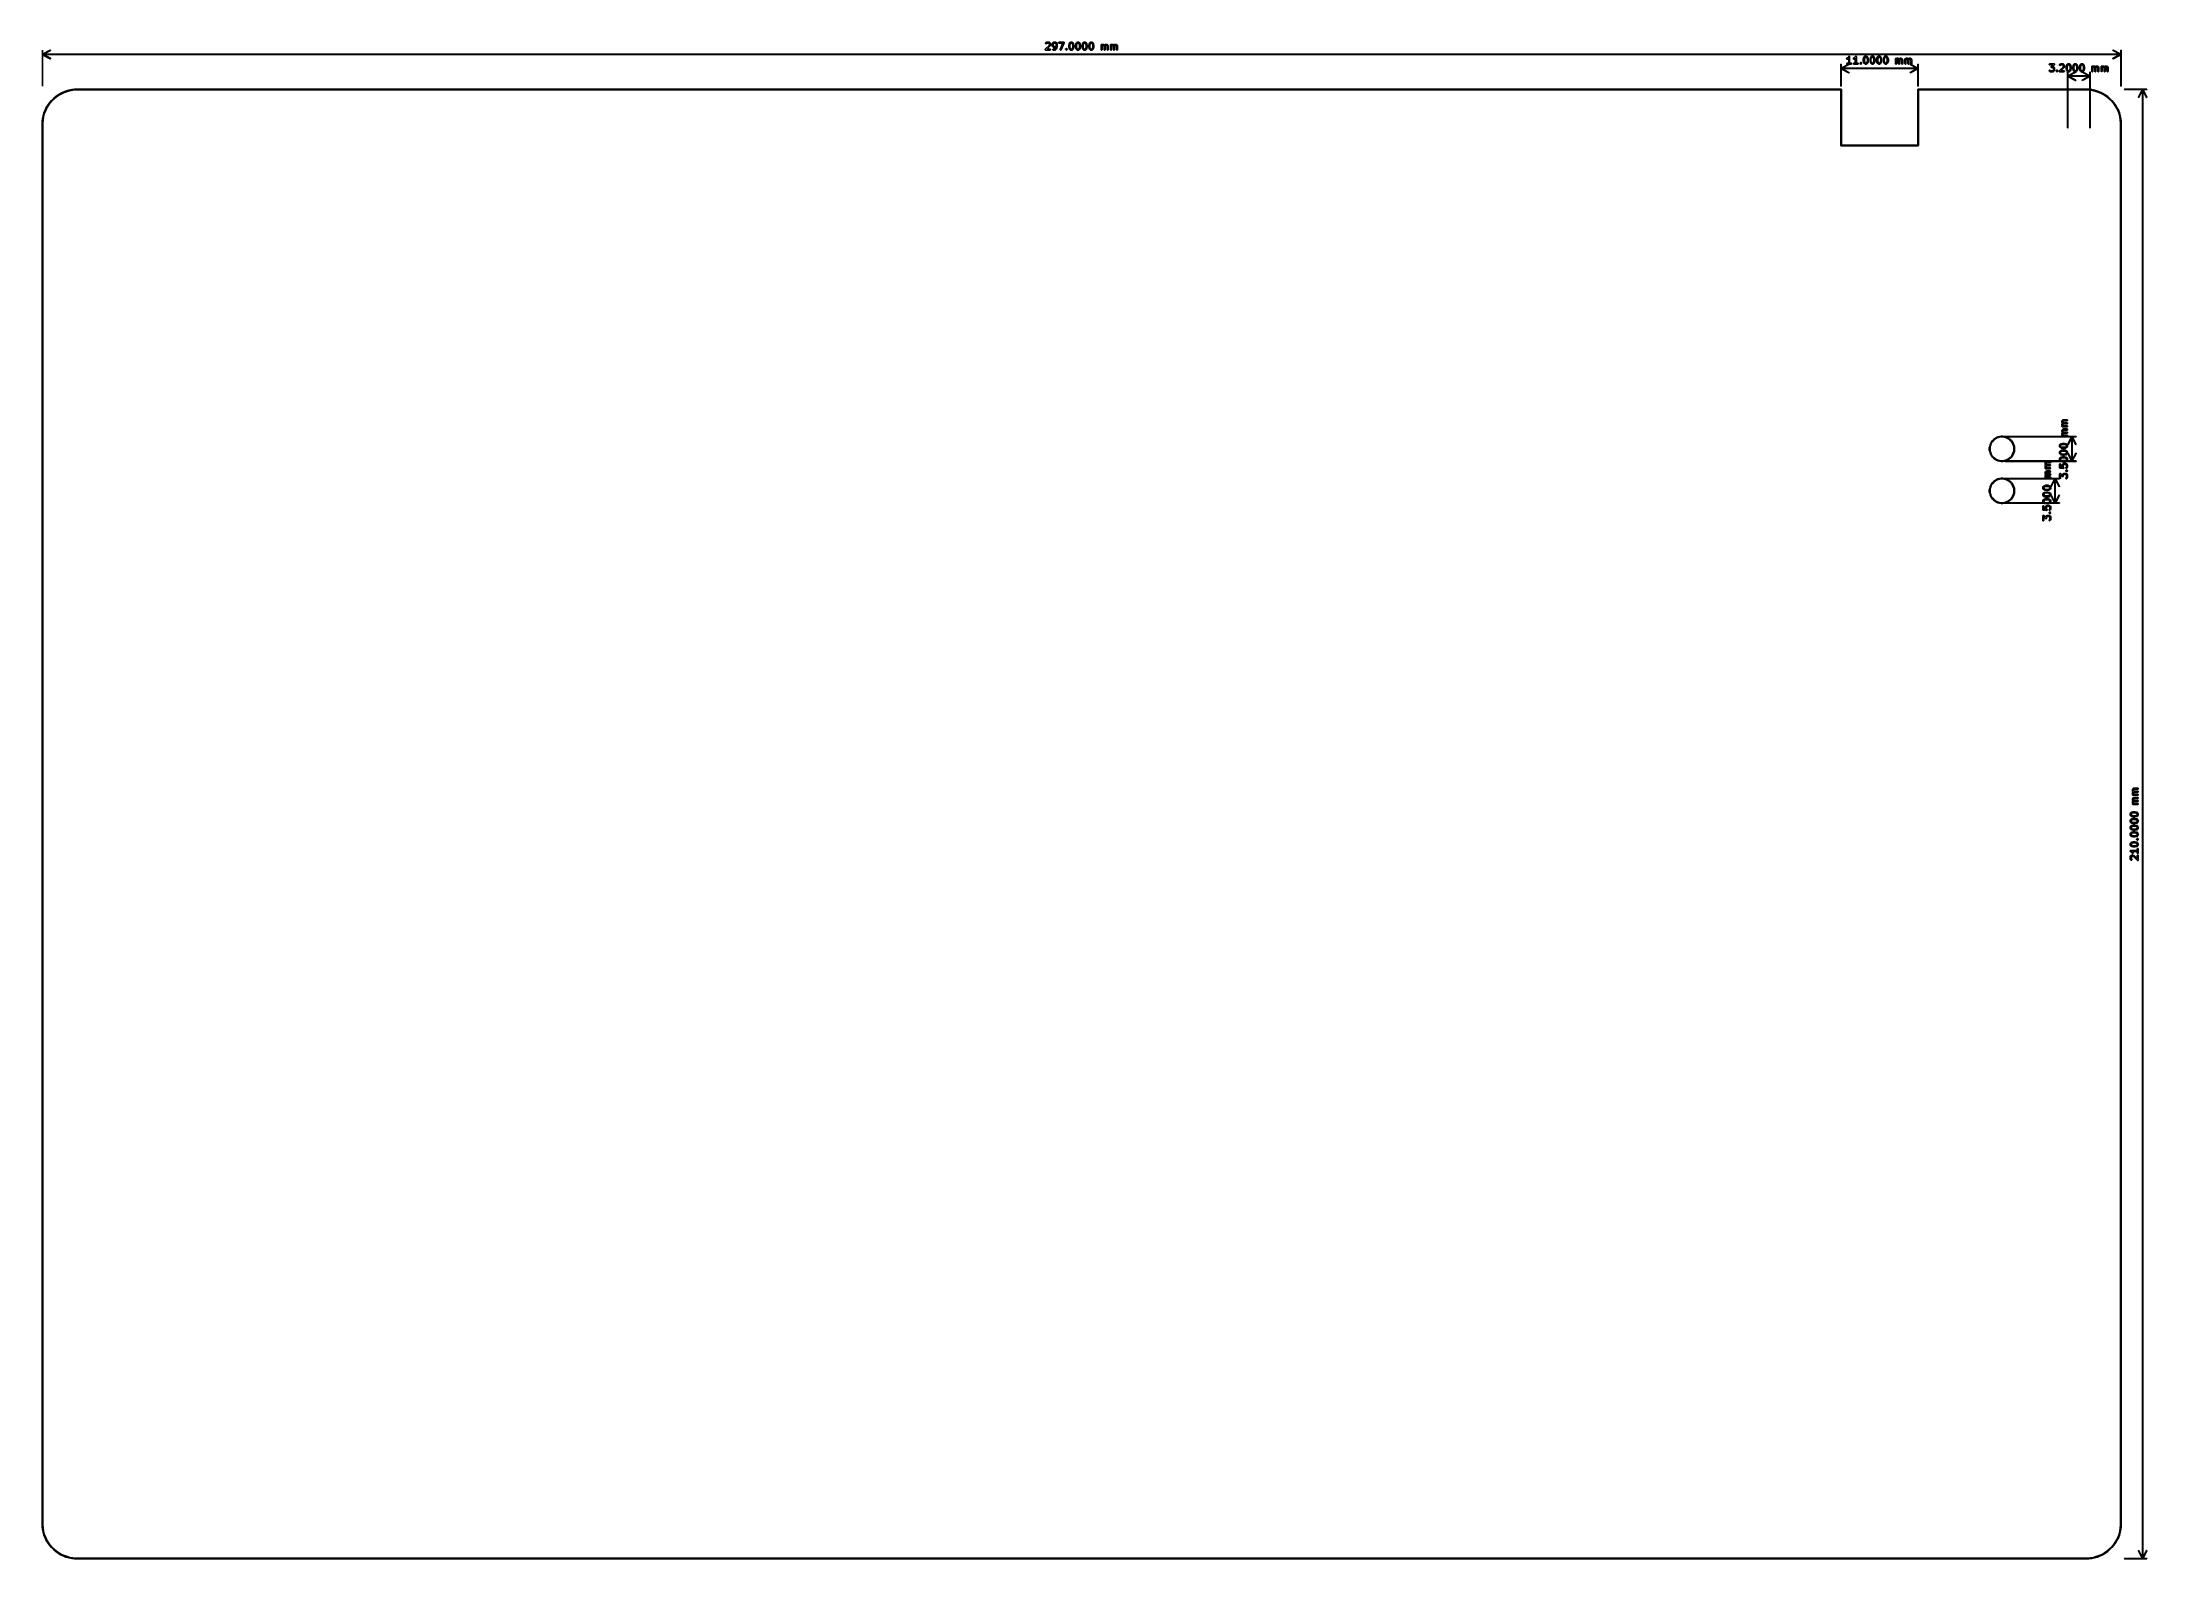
# Model space of a CAD drawing. Extents: x 2 to 13.8, y -9.5 to -0.9.
import ezdxf

# ---------------------------------------------------------------- set-up
doc = ezdxf.new("R2010")
doc.units = 0
doc.header["$MEASUREMENT"] = 0
doc.layers.add('BLACK', color=7, linetype='CONTINUOUS')

msp = doc.modelspace()

# ---------------------------------------------------------------- linework, layer by layer
at = {"layer": 'BLACK', "linetype": 'CONTINUOUS'}
for p, q in [((7.61, -0.955), (7.632, -0.933)), ((7.611, -0.921), (7.612, -0.92)), ((7.611, -0.922), (7.611, -0.921)), ((7.612, -0.923), (7.611, -0.922)), ((7.612, -0.919), (7.614, -0.917)), ((7.612, -0.92), (7.612, -0.919)), ((7.613, -0.924), (7.612, -0.923)), ((7.614, -0.924), (7.613, -0.924)), ((7.614, -0.917), (7.614, -0.917)), ((7.614, -0.917), (7.614, -0.917)), ((7.614, -0.917), (7.615, -0.917)), ((7.615, -0.924), (7.614, -0.924)), ((7.615, -0.917), (7.619, -0.915)), ((7.615, -0.917), (7.615, -0.917)), ((7.615, -0.917), (7.615, -0.917)), ((7.615, -0.917), (7.615, -0.917)), ((7.616, -0.924), (7.615, -0.924)), ((7.618, -0.922), (7.616, -0.923)), ((7.616, -0.923), (7.616, -0.924)), ((7.621, -0.92), (7.618, -0.922)), ((7.619, -0.915), (7.619, -0.915)), ((7.619, -0.915), (7.619, -0.915)), ((7.619, -0.915), (7.619, -0.915)), ((7.619, -0.915), (7.62, -0.915)), ((7.62, -0.915), (7.629, -0.915)), ((7.637, -0.936), (7.62, -0.954)), ((7.629, -0.92), (7.621, -0.92)), ((7.629, -0.915), (7.63, -0.915)), ((7.631, -0.922), (7.629, -0.92)), ((7.63, -0.915), (7.63, -0.915)), ((7.63, -0.915), (7.63, -0.915)), ((7.63, -0.915), (7.631, -0.915)), ((7.631, -0.915), (7.634, -0.917)), ((7.633, -0.923), (7.631, -0.922)), ((7.632, -0.933), (7.634, -0.928)), ((7.634, -0.926), (7.633, -0.923)), ((7.634, -0.917), (7.635, -0.917)), ((7.634, -0.928), (7.634, -0.926)), ((7.635, -0.917), (7.635, -0.917)), ((7.635, -0.917), (7.635, -0.917)), ((7.635, -0.917), (7.635, -0.917)), ((7.635, -0.917), (7.635, -0.917)), ((7.635, -0.917), (7.635, -0.917)), ((7.635, -0.917), (7.637, -0.919)), ((7.637, -0.919), (7.637, -0.919)), ((7.637, -0.919), (7.637, -0.919)), ((7.637, -0.919), (7.637, -0.92)), ((7.637, -0.92), (7.637, -0.92)), ((7.637, -0.92), (7.637, -0.92)), ((7.637, -0.92), (7.638, -0.92)), ((7.638, -0.936), (7.637, -0.936)), ((7.637, -0.936), (7.637, -0.936)), ((7.637, -0.936), (7.637, -0.936)), ((7.638, -0.92), (7.639, -0.924)), ((7.64, -0.93), (7.638, -0.935)), ((7.638, -0.935), (7.638, -0.936)), ((7.639, -0.924), (7.64, -0.924)), ((7.64, -0.924), (7.64, -0.924)), ((7.64, -0.924), (7.64, -0.924)), ((7.64, -0.924), (7.64, -0.925)), ((7.64, -0.925), (7.64, -0.929)), ((7.64, -0.929), (7.64, -0.929)), ((7.64, -0.929), (7.64, -0.929)), ((7.64, -0.929), (7.64, -0.929)), ((7.64, -0.929), (7.64, -0.929)), ((7.64, -0.929), (7.64, -0.929)), ((7.64, -0.929), (7.64, -0.93)), ((7.649, -0.924), (7.651, -0.92)), ((7.649, -0.925), (7.649, -0.924)), ((7.649, -0.924), (7.649, -0.924)), ((7.649, -0.924), (7.649, -0.924)), ((7.649, -0.924), (7.649, -0.924)), ((7.649, -0.934), (7.649, -0.925)), ((7.649, -0.935), (7.649, -0.934)), ((7.649, -0.936), (7.649, -0.935)), ((7.649, -0.935), (7.649, -0.935)), ((7.649, -0.935), (7.649, -0.935)), ((7.651, -0.939), (7.649, -0.936)), ((7.651, -0.92), (7.651, -0.919)), ((7.651, -0.919), (7.651, -0.919)), ((7.651, -0.919), (7.652, -0.919)), ((7.651, -0.92), (7.651, -0.92)), ((7.651, -0.92), (7.651, -0.92)), ((7.651, -0.92), (7.651, -0.92)), ((7.651, -0.94), (7.651, -0.939)), ((7.652, -0.94), (7.651, -0.94)), ((7.651, -0.94), (7.651, -0.94)), ((7.651, -0.94), (7.651, -0.94)), ((7.651, -0.94), (7.651, -0.94)), ((7.651, -0.94), (7.651, -0.94)), ((7.652, -0.919), (7.654, -0.917)), ((7.654, -0.942), (7.652, -0.94)), ((7.654, -0.917), (7.658, -0.915)), ((7.654, -0.917), (7.654, -0.917)), ((7.654, -0.917), (7.654, -0.917)), ((7.654, -0.917), (7.654, -0.917)), ((7.654, -0.917), (7.654, -0.917)), ((7.654, -0.917), (7.654, -0.917)), ((7.654, -0.917), (7.654, -0.917)), ((7.654, -0.943), (7.654, -0.943)), ((7.654, -0.943), (7.654, -0.942)), ((7.654, -0.942), (7.654, -0.942)), ((7.654, -0.942), (7.654, -0.942)), ((7.654, -0.942), (7.654, -0.942)), ((7.654, -0.942), (7.654, -0.942)), ((7.658, -0.945), (7.654, -0.943)), ((7.656, -0.923), (7.655, -0.926)), ((7.655, -0.926), (7.655, -0.934)), ((7.655, -0.934), (7.656, -0.936)), ((7.657, -0.922), (7.656, -0.923)), ((7.656, -0.936), (7.657, -0.938)), ((7.66, -0.92), (7.657, -0.922)), ((7.657, -0.938), (7.66, -0.939)), ((7.658, -0.915), (7.659, -0.915)), ((7.659, -0.945), (7.658, -0.945)), ((7.659, -0.915), (7.659, -0.915)), ((7.659, -0.915), (7.659, -0.915)), ((7.659, -0.915), (7.659, -0.915)), ((7.659, -0.915), (7.667, -0.915)), ((7.667, -0.945), (7.659, -0.945)), ((7.659, -0.945), (7.659, -0.945)), ((7.659, -0.945), (7.659, -0.945)), ((7.659, -0.945), (7.659, -0.945)), ((7.666, -0.92), (7.66, -0.92)), ((7.66, -0.939), (7.666, -0.939)), ((7.669, -0.922), (7.666, -0.92)), ((7.666, -0.939), (7.669, -0.938)), ((7.666, -0.951), (7.67, -0.946)), ((7.667, -0.915), (7.668, -0.915)), ((7.667, -0.915), (7.667, -0.915)), ((7.668, -0.945), (7.667, -0.945)), ((7.667, -0.945), (7.667, -0.945)), ((7.668, -0.915), (7.668, -0.915)), ((7.668, -0.915), (7.668, -0.915)), ((7.668, -0.915), (7.672, -0.917)), ((7.67, -0.943), (7.668, -0.945)), ((7.668, -0.945), (7.668, -0.945)), ((7.668, -0.945), (7.668, -0.945)), ((7.67, -0.923), (7.669, -0.922)), ((7.669, -0.938), (7.67, -0.936)), ((7.671, -0.926), (7.67, -0.923)), ((7.67, -0.936), (7.671, -0.934)), ((7.67, -0.946), (7.67, -0.943)), ((7.671, -0.934), (7.671, -0.926)), ((7.672, -0.917), (7.672, -0.917)), ((7.672, -0.917), (7.672, -0.917)), ((7.672, -0.917), (7.672, -0.917)), ((7.672, -0.917), (7.672, -0.917)), ((7.672, -0.917), (7.672, -0.917)), ((7.672, -0.917), (7.673, -0.917)), ((7.673, -0.917), (7.675, -0.919)), ((7.675, -0.919), (7.675, -0.919)), ((7.675, -0.919), (7.675, -0.919)), ((7.675, -0.919), (7.675, -0.92)), ((7.675, -0.92), (7.675, -0.92)), ((7.675, -0.92), (7.675, -0.92)), ((7.675, -0.92), (7.675, -0.92)), ((7.675, -0.92), (7.677, -0.924)), ((7.677, -0.941), (7.675, -0.948)), ((7.677, -0.924), (7.677, -0.924)), ((7.677, -0.924), (7.677, -0.924)), ((7.677, -0.924), (7.677, -0.924)), ((7.677, -0.924), (7.677, -0.925)), ((7.677, -0.925), (7.677, -0.94)), ((7.677, -0.94), (7.677, -0.94)), ((7.677, -0.94), (7.677, -0.94)), ((7.677, -0.94), (7.677, -0.94)), ((7.677, -0.94), (7.677, -0.941)), ((7.677, -0.941), (7.677, -0.941)), ((7.677, -0.941), (7.677, -0.941)), ((7.685, -0.916), (7.686, -0.915)), ((7.685, -0.917), (7.685, -0.916)), ((7.685, -0.918), (7.685, -0.917)), ((7.685, -0.919), (7.685, -0.918)), ((7.686, -0.92), (7.685, -0.919)), ((7.686, -0.915), (7.687, -0.915)), ((7.687, -0.92), (7.686, -0.92)), ((7.687, -0.915), (7.687, -0.915)), ((7.687, -0.915), (7.714, -0.915)), ((7.709, -0.92), (7.687, -0.92)), ((7.687, -0.92), (7.687, -0.92)), ((7.694, -0.956), (7.709, -0.92)), ((7.716, -0.919), (7.7, -0.958)), ((7.714, -0.915), (7.714, -0.915)), ((7.714, -0.915), (7.714, -0.915)), ((7.714, -0.915), (7.715, -0.915)), ((7.714, -0.915), (7.714, -0.915)), ((7.715, -0.915), (7.715, -0.915)), ((7.715, -0.915), (7.715, -0.915)), ((7.715, -0.915), (7.715, -0.915)), ((7.715, -0.915), (7.716, -0.915)), ((7.716, -0.915), (7.716, -0.916)), ((7.716, -0.916), (7.716, -0.916)), ((7.716, -0.916), (7.716, -0.916)), ((7.716, -0.916), (7.716, -0.916)), ((7.716, -0.916), (7.717, -0.917)), ((7.717, -0.918), (7.716, -0.919)), ((7.717, -0.917), (7.717, -0.917)), ((7.717, -0.917), (7.717, -0.917)), ((7.717, -0.917), (7.717, -0.918)), ((7.717, -0.918), (7.717, -0.918)), ((7.717, -0.918), (7.717, -0.918)), ((7.717, -0.918), (7.717, -0.918)), ((7.743, -0.932), (7.745, -0.924)), ((7.743, -0.933), (7.743, -0.932)), ((7.743, -0.932), (7.743, -0.932)), ((7.743, -0.932), (7.743, -0.932)), ((7.743, -0.932), (7.743, -0.932)), ((7.743, -0.932), (7.743, -0.932)), ((7.743, -0.932), (7.743, -0.932)), ((7.743, -0.942), (7.743, -0.933)), ((7.743, -0.943), (7.743, -0.942)), ((7.743, -0.942), (7.743, -0.942)), ((7.743, -0.942), (7.743, -0.942)), ((7.743, -0.942), (7.743, -0.942)), ((7.743, -0.942), (7.743, -0.942)), ((7.745, -0.95), (7.743, -0.943)), ((7.743, -0.943), (7.743, -0.943)), ((7.745, -0.924), (7.747, -0.92)), ((7.745, -0.924), (7.745, -0.924)), ((7.745, -0.924), (7.745, -0.924)), ((7.745, -0.924), (7.745, -0.924)), ((7.745, -0.924), (7.745, -0.924)), ((7.745, -0.924), (7.745, -0.924)), ((7.745, -0.924), (7.745, -0.924)), ((7.747, -0.919), (7.749, -0.917)), ((7.747, -0.92), (7.747, -0.919)), ((7.747, -0.919), (7.747, -0.919)), ((7.747, -0.919), (7.747, -0.919)), ((7.747, -0.92), (7.747, -0.92)), ((7.747, -0.92), (7.747, -0.92)), ((7.747, -0.92), (7.747, -0.92)), ((7.749, -0.917), (7.749, -0.917)), ((7.749, -0.917), (7.749, -0.917)), ((7.749, -0.917), (7.749, -0.917)), ((7.749, -0.917), (7.75, -0.917)), ((7.75, -0.926), (7.749, -0.933)), ((7.749, -0.933), (7.749, -0.942)), ((7.749, -0.942), (7.75, -0.948)), ((7.75, -0.917), (7.754, -0.915)), ((7.75, -0.917), (7.75, -0.917)), ((7.75, -0.917), (7.75, -0.917)), ((7.752, -0.923), (7.75, -0.926)), ((7.753, -0.922), (7.752, -0.923)), ((7.756, -0.92), (7.753, -0.922)), ((7.754, -0.915), (7.754, -0.915)), ((7.754, -0.915), (7.754, -0.915)), ((7.754, -0.915), (7.754, -0.915)), ((7.754, -0.915), (7.755, -0.915)), ((7.755, -0.915), (7.759, -0.915)), ((7.758, -0.92), (7.756, -0.92)), ((7.761, -0.922), (7.758, -0.92)), ((7.759, -0.915), (7.759, -0.915)), ((7.759, -0.915), (7.759, -0.915)), ((7.759, -0.915), (7.76, -0.915)), ((7.759, -0.915), (7.759, -0.915)), ((7.76, -0.915), (7.764, -0.917)), ((7.762, -0.923), (7.761, -0.922)), ((7.763, -0.926), (7.762, -0.923)), ((7.765, -0.933), (7.763, -0.926)), ((7.763, -0.948), (7.765, -0.942)), ((7.764, -0.917), (7.764, -0.917)), ((7.764, -0.917), (7.764, -0.917)), ((7.764, -0.917), (7.764, -0.917)), ((7.764, -0.917), (7.764, -0.917)), ((7.764, -0.917), (7.764, -0.917)), ((7.764, -0.917), (7.765, -0.917)), ((7.765, -0.917), (7.766, -0.919)), ((7.765, -0.942), (7.765, -0.933)), ((7.766, -0.919), (7.767, -0.919)), ((7.767, -0.919), (7.767, -0.919)), ((7.767, -0.919), (7.767, -0.92)), ((7.767, -0.92), (7.767, -0.92)), ((7.767, -0.92), (7.767, -0.92)), ((7.767, -0.92), (7.767, -0.92)), ((7.767, -0.92), (7.769, -0.924)), ((7.769, -0.924), (7.769, -0.924)), ((7.769, -0.924), (7.769, -0.924)), ((7.769, -0.924), (7.769, -0.924)), ((7.769, -0.924), (7.769, -0.924)), ((7.769, -0.924), (7.769, -0.924)), ((7.769, -0.924), (7.769, -0.924)), ((7.769, -0.924), (7.771, -0.932)), ((7.771, -0.943), (7.769, -0.95)), ((7.771, -0.932), (7.771, -0.932)), ((7.771, -0.932), (7.771, -0.932)), ((7.771, -0.932), (7.771, -0.932)), ((7.771, -0.932), (7.771, -0.932)), ((7.771, -0.932), (7.771, -0.932)), ((7.771, -0.932), (7.771, -0.933)), ((7.771, -0.933), (7.771, -0.942)), ((7.771, -0.942), (7.771, -0.942)), ((7.771, -0.942), (7.771, -0.942)), ((7.771, -0.942), (7.771, -0.942)), ((7.771, -0.942), (7.771, -0.942)), ((7.771, -0.942), (7.771, -0.943)), ((7.771, -0.943), (7.771, -0.943)), ((7.78, -0.932), (7.782, -0.924)), ((7.78, -0.933), (7.78, -0.932)), ((7.78, -0.932), (7.78, -0.932)), ((7.78, -0.932), (7.78, -0.932)), ((7.78, -0.932), (7.78, -0.932)), ((7.78, -0.932), (7.78, -0.932)), ((7.78, -0.932), (7.78, -0.932)), ((7.78, -0.942), (7.78, -0.933)), ((7.78, -0.943), (7.78, -0.942)), ((7.78, -0.942), (7.78, -0.942)), ((7.78, -0.942), (7.78, -0.942)), ((7.78, -0.942), (7.78, -0.942)), ((7.78, -0.942), (7.78, -0.942)), ((7.782, -0.95), (7.78, -0.943)), ((7.78, -0.943), (7.78, -0.943)), ((7.782, -0.924), (7.784, -0.92)), ((7.782, -0.924), (7.782, -0.924)), ((7.782, -0.924), (7.782, -0.924)), ((7.782, -0.924), (7.782, -0.924)), ((7.782, -0.924), (7.782, -0.924)), ((7.782, -0.924), (7.782, -0.924)), ((7.782, -0.924), (7.782, -0.924)), ((7.784, -0.92), (7.785, -0.919)), ((7.784, -0.92), (7.784, -0.92)), ((7.784, -0.92), (7.784, -0.92)), ((7.784, -0.92), (7.784, -0.92)), ((7.785, -0.919), (7.787, -0.917)), ((7.785, -0.919), (7.785, -0.919)), ((7.785, -0.919), (7.785, -0.919)), ((7.788, -0.926), (7.786, -0.933)), ((7.786, -0.933), (7.786, -0.942)), ((7.786, -0.942), (7.788, -0.948)), ((7.787, -0.917), (7.791, -0.915)), ((7.787, -0.917), (7.787, -0.917)), ((7.787, -0.917), (7.787, -0.917)), ((7.787, -0.917), (7.787, -0.917)), ((7.787, -0.917), (7.787, -0.917)), ((7.787, -0.917), (7.787, -0.917)), ((7.787, -0.917), (7.787, -0.917)), ((7.789, -0.923), (7.788, -0.926)), ((7.79, -0.922), (7.789, -0.923)), ((7.793, -0.92), (7.79, -0.922)), ((7.791, -0.915), (7.792, -0.915)), ((7.792, -0.915), (7.792, -0.915)), ((7.792, -0.915), (7.792, -0.915)), ((7.792, -0.915), (7.792, -0.915)), ((7.792, -0.915), (7.796, -0.915)), ((7.796, -0.92), (7.793, -0.92)), ((7.796, -0.915), (7.797, -0.915)), ((7.798, -0.922), (7.796, -0.92)), ((7.797, -0.915), (7.797, -0.915)), ((7.797, -0.915), (7.797, -0.915)), ((7.797, -0.915), (7.798, -0.915)), ((7.798, -0.915), (7.801, -0.917)), ((7.799, -0.923), (7.798, -0.922)), ((7.801, -0.926), (7.799, -0.923)), ((7.801, -0.917), (7.802, -0.917)), ((7.803, -0.933), (7.801, -0.926)), ((7.801, -0.948), (7.803, -0.942)), ((7.802, -0.917), (7.802, -0.917)), ((7.802, -0.917), (7.802, -0.917)), ((7.802, -0.917), (7.802, -0.917)), ((7.802, -0.917), (7.802, -0.917)), ((7.802, -0.917), (7.802, -0.917)), ((7.802, -0.917), (7.804, -0.919)), ((7.803, -0.942), (7.803, -0.933)), ((7.804, -0.919), (7.804, -0.919)), ((7.804, -0.919), (7.804, -0.919)), ((7.804, -0.919), (7.804, -0.92)), ((7.804, -0.92), (7.804, -0.92)), ((7.804, -0.92), (7.804, -0.92)), ((7.804, -0.92), (7.804, -0.92)), ((7.804, -0.92), (7.806, -0.924)), ((7.806, -0.924), (7.806, -0.924)), ((7.806, -0.924), (7.806, -0.924)), ((7.806, -0.924), (7.806, -0.924)), ((7.806, -0.924), (7.807, -0.924)), ((7.807, -0.924), (7.807, -0.924)), ((7.807, -0.924), (7.807, -0.924)), ((7.807, -0.924), (7.808, -0.932)), ((7.808, -0.943), (7.807, -0.95)), ((7.808, -0.932), (7.808, -0.932)), ((7.808, -0.932), (7.808, -0.932)), ((7.808, -0.932), (7.809, -0.932)), ((7.809, -0.942), (7.808, -0.942)), ((7.808, -0.942), (7.808, -0.943)), ((7.808, -0.943), (7.808, -0.943)), ((7.809, -0.932), (7.809, -0.932)), ((7.809, -0.932), (7.809, -0.932)), ((7.809, -0.932), (7.809, -0.933)), ((7.809, -0.933), (7.809, -0.942)), ((7.809, -0.942), (7.809, -0.942)), ((7.809, -0.942), (7.809, -0.942)), ((7.809, -0.942), (7.809, -0.942)), ((7.818, -0.932), (7.82, -0.924)), ((7.818, -0.933), (7.818, -0.932)), ((7.818, -0.932), (7.818, -0.932)), ((7.818, -0.932), (7.818, -0.932)), ((7.818, -0.932), (7.818, -0.932)), ((7.818, -0.932), (7.818, -0.932)), ((7.818, -0.932), (7.818, -0.932)), ((7.818, -0.942), (7.818, -0.933)), ((7.818, -0.943), (7.818, -0.942)), ((7.818, -0.942), (7.818, -0.942)), ((7.818, -0.942), (7.818, -0.942)), ((7.818, -0.942), (7.818, -0.942)), ((7.818, -0.942), (7.818, -0.942)), ((7.82, -0.95), (7.818, -0.943)), ((7.818, -0.943), (7.818, -0.943)), ((7.82, -0.924), (7.822, -0.92)), ((7.82, -0.924), (7.82, -0.924)), ((7.82, -0.924), (7.82, -0.924)), ((7.82, -0.924), (7.82, -0.924)), ((7.82, -0.924), (7.82, -0.924)), ((7.82, -0.924), (7.82, -0.924)), ((7.82, -0.924), (7.82, -0.924)), ((7.822, -0.919), (7.824, -0.917)), ((7.822, -0.92), (7.822, -0.919)), ((7.822, -0.919), (7.822, -0.919)), ((7.822, -0.919), (7.822, -0.919)), ((7.822, -0.92), (7.822, -0.92)), ((7.822, -0.92), (7.822, -0.92)), ((7.822, -0.92), (7.822, -0.92)), ((7.824, -0.917), (7.824, -0.917)), ((7.824, -0.917), (7.824, -0.917)), ((7.824, -0.917), (7.824, -0.917)), ((7.824, -0.917), (7.825, -0.917)), ((7.825, -0.926), (7.824, -0.933)), ((7.824, -0.933), (7.824, -0.942)), ((7.824, -0.942), (7.825, -0.948)), ((7.825, -0.917), (7.829, -0.915)), ((7.825, -0.917), (7.825, -0.917)), ((7.825, -0.917), (7.825, -0.917)), ((7.827, -0.923), (7.825, -0.926)), ((7.828, -0.922), (7.827, -0.923)), ((7.831, -0.92), (7.828, -0.922)), ((7.829, -0.915), (7.829, -0.915)), ((7.829, -0.915), (7.829, -0.915)), ((7.829, -0.915), (7.829, -0.915)), ((7.829, -0.915), (7.83, -0.915)), ((7.83, -0.915), (7.834, -0.915)), ((7.833, -0.92), (7.831, -0.92)), ((7.836, -0.922), (7.833, -0.92)), ((7.834, -0.915), (7.834, -0.915)), ((7.834, -0.915), (7.834, -0.915)), ((7.834, -0.915), (7.835, -0.915)), ((7.834, -0.915), (7.834, -0.915)), ((7.835, -0.915), (7.839, -0.917)), ((7.837, -0.923), (7.836, -0.922)), ((7.838, -0.926), (7.837, -0.923)), ((7.84, -0.933), (7.838, -0.926)), ((7.838, -0.948), (7.84, -0.942)), ((7.839, -0.917), (7.839, -0.917)), ((7.839, -0.917), (7.839, -0.917)), ((7.839, -0.917), (7.839, -0.917)), ((7.839, -0.917), (7.839, -0.917)), ((7.839, -0.917), (7.839, -0.917)), ((7.839, -0.917), (7.84, -0.917)), ((7.84, -0.917), (7.841, -0.919)), ((7.84, -0.942), (7.84, -0.933)), ((7.841, -0.919), (7.842, -0.919)), ((7.842, -0.919), (7.842, -0.919)), ((7.842, -0.919), (7.842, -0.92)), ((7.842, -0.92), (7.842, -0.92)), ((7.842, -0.92), (7.842, -0.92)), ((7.842, -0.92), (7.842, -0.92)), ((7.842, -0.92), (7.844, -0.924)), ((7.844, -0.924), (7.844, -0.924)), ((7.844, -0.924), (7.844, -0.924)), ((7.844, -0.924), (7.844, -0.924)), ((7.844, -0.924), (7.844, -0.924)), ((7.844, -0.924), (7.844, -0.924)), ((7.844, -0.924), (7.844, -0.924)), ((7.844, -0.924), (7.846, -0.932)), ((7.846, -0.943), (7.844, -0.95)), ((7.846, -0.932), (7.846, -0.932)), ((7.846, -0.932), (7.846, -0.932)), ((7.846, -0.932), (7.846, -0.932)), ((7.846, -0.932), (7.846, -0.932)), ((7.846, -0.932), (7.846, -0.932)), ((7.846, -0.932), (7.846, -0.933)), ((7.846, -0.933), (7.846, -0.942)), ((7.846, -0.942), (7.846, -0.942)), ((7.846, -0.942), (7.846, -0.942)), ((7.846, -0.942), (7.846, -0.942)), ((7.846, -0.942), (7.846, -0.942)), ((7.846, -0.942), (7.846, -0.943)), ((7.846, -0.943), (7.846, -0.943)), ((7.855, -0.932), (7.857, -0.924)), ((7.855, -0.933), (7.855, -0.932)), ((7.855, -0.932), (7.855, -0.932)), ((7.855, -0.932), (7.855, -0.932)), ((7.855, -0.932), (7.855, -0.932)), ((7.855, -0.932), (7.855, -0.932)), ((7.855, -0.932), (7.855, -0.932)), ((7.855, -0.942), (7.855, -0.933)), ((7.855, -0.943), (7.855, -0.942)), ((7.855, -0.942), (7.855, -0.942)), ((7.855, -0.942), (7.855, -0.942)), ((7.855, -0.942), (7.855, -0.942)), ((7.855, -0.942), (7.855, -0.942)), ((7.857, -0.95), (7.855, -0.943)), ((7.855, -0.943), (7.855, -0.943)), ((7.857, -0.924), (7.859, -0.92)), ((7.857, -0.924), (7.857, -0.924)), ((7.857, -0.924), (7.857, -0.924)), ((7.857, -0.924), (7.857, -0.924)), ((7.857, -0.924), (7.857, -0.924)), ((7.857, -0.924), (7.857, -0.924)), ((7.857, -0.924), (7.857, -0.924)), ((7.859, -0.92), (7.859, -0.919)), ((7.859, -0.919), (7.86, -0.919)), ((7.859, -0.92), (7.859, -0.92)), ((7.859, -0.92), (7.859, -0.92)), ((7.859, -0.92), (7.859, -0.92)), ((7.86, -0.919), (7.862, -0.917)), ((7.86, -0.919), (7.86, -0.919)), ((7.863, -0.926), (7.861, -0.933)), ((7.861, -0.933), (7.861, -0.942)), ((7.861, -0.942), (7.863, -0.948)), ((7.862, -0.917), (7.866, -0.915)), ((7.862, -0.917), (7.862, -0.917)), ((7.862, -0.917), (7.862, -0.917)), ((7.862, -0.917), (7.862, -0.917)), ((7.862, -0.917), (7.862, -0.917)), ((7.862, -0.917), (7.862, -0.917)), ((7.862, -0.917), (7.862, -0.917)), ((7.864, -0.923), (7.863, -0.926)), ((7.865, -0.922), (7.864, -0.923)), ((7.868, -0.92), (7.865, -0.922)), ((7.866, -0.915), (7.867, -0.915)), ((7.867, -0.915), (7.867, -0.915)), ((7.867, -0.915), (7.867, -0.915)), ((7.867, -0.915), (7.867, -0.915)), ((7.867, -0.915), (7.871, -0.915)), ((7.871, -0.92), (7.868, -0.92)), ((7.871, -0.915), (7.872, -0.915)), ((7.873, -0.922), (7.871, -0.92)), ((7.872, -0.915), (7.872, -0.915)), ((7.872, -0.915), (7.872, -0.915)), ((7.872, -0.915), (7.873, -0.915)), ((7.873, -0.915), (7.876, -0.917)), ((7.874, -0.923), (7.873, -0.922)), ((7.876, -0.926), (7.874, -0.923)), ((7.876, -0.917), (7.877, -0.917)), ((7.878, -0.933), (7.876, -0.926)), ((7.876, -0.948), (7.878, -0.942)), ((7.877, -0.917), (7.877, -0.917)), ((7.877, -0.917), (7.877, -0.917)), ((7.877, -0.917), (7.877, -0.917)), ((7.877, -0.917), (7.877, -0.917)), ((7.877, -0.917), (7.877, -0.917)), ((7.877, -0.917), (7.879, -0.919)), ((7.878, -0.942), (7.878, -0.933)), ((7.879, -0.919), (7.879, -0.919)), ((7.879, -0.919), (7.879, -0.919)), ((7.879, -0.919), (7.879, -0.92)), ((7.879, -0.92), (7.879, -0.92)), ((7.879, -0.92), (7.879, -0.92)), ((7.879, -0.92), (7.879, -0.92)), ((7.879, -0.92), (7.881, -0.924)), ((7.881, -0.924), (7.881, -0.924)), ((7.881, -0.924), (7.881, -0.924)), ((7.881, -0.924), (7.881, -0.924)), ((7.881, -0.924), (7.882, -0.924)), ((7.882, -0.924), (7.882, -0.924)), ((7.882, -0.924), (7.882, -0.924)), ((7.882, -0.924), (7.883, -0.932)), ((7.883, -0.943), (7.882, -0.95)), ((7.883, -0.932), (7.883, -0.932)), ((7.883, -0.932), (7.883, -0.932)), ((7.883, -0.932), (7.883, -0.932)), ((7.883, -0.932), (7.884, -0.932)), ((7.884, -0.942), (7.883, -0.942)), ((7.883, -0.942), (7.883, -0.942)), ((7.883, -0.942), (7.883, -0.943)), ((7.883, -0.943), (7.883, -0.943)), ((7.884, -0.932), (7.884, -0.932)), ((7.884, -0.932), (7.884, -0.933)), ((7.884, -0.933), (7.884, -0.942)), ((7.884, -0.942), (7.884, -0.942)), ((7.884, -0.942), (7.884, -0.942)), ((7.924, -0.931), (7.925, -0.93)), ((7.924, -0.957), (7.924, -0.931)), ((7.925, -0.929), (7.926, -0.928)), ((7.925, -0.93), (7.925, -0.929)), ((7.926, -0.928), (7.927, -0.928)), ((7.927, -0.928), (7.928, -0.928)), ((7.928, -0.928), (7.929, -0.928)), ((7.929, -0.928), (7.93, -0.929)), ((7.93, -0.929), (7.932, -0.928)), ((7.931, -0.935), (7.93, -0.936)), ((7.93, -0.936), (7.93, -0.957)), ((7.934, -0.934), (7.931, -0.935)), ((7.932, -0.928), (7.932, -0.928)), ((7.932, -0.928), (7.932, -0.928)), ((7.932, -0.928), (7.932, -0.928)), ((7.932, -0.928), (7.933, -0.928)), ((7.933, -0.928), (7.939, -0.928)), ((7.938, -0.934), (7.934, -0.934)), ((7.94, -0.935), (7.938, -0.934)), ((7.939, -0.928), (7.939, -0.928)), ((7.939, -0.928), (7.939, -0.928)), ((7.939, -0.928), (7.94, -0.928)), ((7.939, -0.928), (7.939, -0.928)), ((7.94, -0.928), (7.944, -0.93)), ((7.941, -0.937), (7.94, -0.935)), ((7.941, -0.957), (7.941, -0.937)), ((7.944, -0.93), (7.944, -0.93)), ((7.944, -0.93), (7.944, -0.93)), ((7.944, -0.93), (7.944, -0.93)), ((7.944, -0.93), (7.944, -0.93)), ((7.944, -0.93), (7.944, -0.93)), ((7.944, -0.93), (7.944, -0.93)), ((7.944, -0.93), (7.945, -0.93)), ((7.945, -0.93), (7.949, -0.928)), ((7.945, -0.93), (7.945, -0.93)), ((7.945, -0.93), (7.945, -0.93)), ((7.945, -0.93), (7.945, -0.93)), ((7.948, -0.935), (7.947, -0.937)), ((7.947, -0.937), (7.947, -0.957)), ((7.951, -0.934), (7.948, -0.935)), ((7.949, -0.928), (7.949, -0.928)), ((7.949, -0.928), (7.949, -0.928)), ((7.949, -0.928), (7.949, -0.928)), ((7.949, -0.928), (7.95, -0.928)), ((7.95, -0.928), (7.956, -0.928)), ((7.955, -0.934), (7.951, -0.934)), ((7.957, -0.935), (7.955, -0.934)), ((7.956, -0.928), (7.956, -0.928)), ((7.956, -0.928), (7.956, -0.928)), ((7.956, -0.928), (7.956, -0.928)), ((7.956, -0.928), (7.957, -0.928)), ((7.957, -0.928), (7.961, -0.93)), ((7.958, -0.937), (7.957, -0.935)), ((7.958, -0.957), (7.958, -0.937)), ((7.961, -0.93), (7.961, -0.93)), ((7.961, -0.93), (7.961, -0.93)), ((7.961, -0.93), (7.961, -0.93)), ((7.961, -0.93), (7.961, -0.93)), ((7.961, -0.93), (7.961, -0.93)), ((7.961, -0.93), (7.962, -0.931)), ((7.962, -0.931), (7.962, -0.931)), ((7.962, -0.931), (7.962, -0.931)), ((7.962, -0.931), (7.962, -0.931)), ((7.962, -0.931), (7.962, -0.931)), ((7.962, -0.931), (7.964, -0.935)), ((7.964, -0.935), (7.964, -0.935)), ((7.964, -0.935), (7.964, -0.936)), ((7.964, -0.936), (7.964, -0.936)), ((7.964, -0.936), (7.964, -0.936)), ((7.964, -0.936), (7.964, -0.957)), ((7.977, -0.929), (7.978, -0.928)), ((7.977, -0.93), (7.977, -0.929)), ((7.977, -0.931), (7.977, -0.93)), ((7.977, -0.957), (7.977, -0.931)), ((7.978, -0.928), (7.979, -0.928)), ((7.979, -0.928), (7.981, -0.928)), ((7.981, -0.928), (7.982, -0.928)), ((7.982, -0.928), (7.982, -0.929)), ((7.982, -0.929), (7.984, -0.928)), ((7.984, -0.935), (7.983, -0.936)), ((7.983, -0.936), (7.983, -0.957)), ((7.984, -0.928), (7.985, -0.928)), ((7.986, -0.934), (7.984, -0.935)), ((7.985, -0.928), (7.985, -0.928)), ((7.985, -0.928), (7.985, -0.928)), ((7.985, -0.928), (7.986, -0.928)), ((7.986, -0.928), (7.991, -0.928)), ((7.99, -0.934), (7.986, -0.934)), ((7.993, -0.935), (7.99, -0.934)), ((7.991, -0.928), (7.992, -0.928)), ((7.992, -0.928), (7.992, -0.928)), ((7.992, -0.928), (7.992, -0.928)), ((7.992, -0.928), (7.993, -0.928)), ((7.993, -0.928), (7.996, -0.93)), ((7.994, -0.937), (7.993, -0.935)), ((7.994, -0.957), (7.994, -0.937)), ((7.996, -0.93), (7.996, -0.93)), ((7.996, -0.93), (7.996, -0.93)), ((7.996, -0.93), (7.996, -0.93)), ((7.996, -0.93), (7.997, -0.93)), ((7.997, -0.93), (8.001, -0.928)), ((7.997, -0.93), (7.997, -0.93)), ((7.997, -0.93), (7.997, -0.93)), ((7.997, -0.93), (7.997, -0.93)), ((7.997, -0.93), (7.997, -0.93)), ((7.997, -0.93), (7.997, -0.93)), ((7.997, -0.93), (7.997, -0.93)), ((8.001, -0.935), (8, -0.937)), ((8, -0.937), (8, -0.957)), ((8.001, -0.928), (8.002, -0.928)), ((8.003, -0.934), (8.001, -0.935)), ((8.002, -0.928), (8.002, -0.928)), ((8.002, -0.928), (8.002, -0.928)), ((8.002, -0.928), (8.002, -0.928)), ((8.002, -0.928), (8.008, -0.928)), ((8.007, -0.934), (8.003, -0.934)), ((8.01, -0.935), (8.007, -0.934)), ((8.008, -0.928), (8.009, -0.928)), ((8.009, -0.928), (8.009, -0.928)), ((8.009, -0.928), (8.009, -0.928)), ((8.009, -0.928), (8.009, -0.928)), ((8.009, -0.928), (8.013, -0.93)), ((8.011, -0.937), (8.01, -0.935)), ((8.011, -0.957), (8.011, -0.937)), ((8.013, -0.93), (8.013, -0.93)), ((8.013, -0.93), (8.013, -0.93)), ((8.013, -0.93), (8.013, -0.93)), ((8.013, -0.93), (8.014, -0.93)), ((8.014, -0.93), (8.014, -0.93)), ((8.014, -0.93), (8.014, -0.931)), ((8.014, -0.931), (8.014, -0.931)), ((8.014, -0.931), (8.014, -0.931)), ((8.014, -0.931), (8.014, -0.931)), ((8.014, -0.931), (8.014, -0.931)), ((8.014, -0.931), (8.016, -0.935)), ((8.016, -0.935), (8.017, -0.935)), ((8.017, -0.935), (8.017, -0.936)), ((8.017, -0.936), (8.017, -0.936)), ((8.017, -0.936), (8.017, -0.936)), ((8.017, -0.936), (8.017, -0.957)), ((1.968, -0.961), (1.968, -0.96)), ((1.968, -0.96), (1.969, -0.96)), ((1.968, -1.161), (1.968, -0.961)), ((1.968, -0.961), (1.968, -0.961)), ((1.969, -0.96), (1.969, -0.961)), ((1.969, -0.983), (2.012, -0.96)), ((1.969, -0.961), (1.969, -0.961)), ((1.969, -0.961), (1.969, -0.983)), ((2.012, -1.008), (1.969, -0.986)), ((1.969, -0.986), (1.969, -1.161)), ((2.013, -0.962), (1.973, -0.983)), ((1.973, -0.983), (13.657, -0.983)), ((13.657, -0.985), (1.973, -0.985)), ((1.973, -0.985), (2.013, -1.006)), ((2.012, -0.96), (2.013, -0.96)), ((2.013, -1.008), (2.012, -1.008)), ((2.013, -0.96), (2.013, -0.96)), ((2.013, -0.96), (2.014, -0.961)), ((2.014, -0.962), (2.013, -0.962)), ((2.013, -1.006), (2.014, -1.007)), ((2.014, -1.007), (2.013, -1.008)), ((2.013, -1.008), (2.013, -1.008)), ((2.014, -0.961), (2.014, -0.962)), ((2.014, -1.007), (2.014, -1.007)), ((7.61, -0.956), (7.61, -0.955)), ((7.61, -0.955), (7.61, -0.955)), ((7.61, -0.957), (7.61, -0.956)), ((7.61, -0.959), (7.61, -0.957)), ((7.611, -0.959), (7.61, -0.959)), ((7.612, -0.96), (7.611, -0.959)), ((7.637, -0.96), (7.612, -0.96)), ((7.612, -0.96), (7.612, -0.96)), ((7.62, -0.954), (7.637, -0.954)), ((7.637, -0.954), (7.637, -0.954)), ((7.637, -0.954), (7.638, -0.954)), ((7.638, -0.959), (7.637, -0.96)), ((7.637, -0.96), (7.637, -0.96)), ((7.638, -0.954), (7.639, -0.955)), ((7.639, -0.959), (7.638, -0.959)), ((7.639, -0.955), (7.64, -0.956)), ((7.64, -0.957), (7.639, -0.959)), ((7.64, -0.956), (7.64, -0.957)), ((7.653, -0.955), (7.654, -0.954)), ((7.653, -0.956), (7.653, -0.955)), ((7.653, -0.957), (7.653, -0.956)), ((7.653, -0.959), (7.653, -0.957)), ((7.654, -0.959), (7.653, -0.959)), ((7.654, -0.954), (7.655, -0.954)), ((7.655, -0.96), (7.654, -0.959)), ((7.655, -0.954), (7.656, -0.954)), ((7.656, -0.96), (7.655, -0.96)), ((7.656, -0.954), (7.662, -0.954)), ((7.663, -0.96), (7.656, -0.96)), ((7.662, -0.954), (7.665, -0.953)), ((7.664, -0.96), (7.663, -0.96)), ((7.668, -0.958), (7.664, -0.96)), ((7.664, -0.96), (7.664, -0.96)), ((7.664, -0.96), (7.664, -0.96)), ((7.664, -0.96), (7.664, -0.96)), ((7.665, -0.953), (7.666, -0.951)), ((7.669, -0.957), (7.668, -0.957)), ((7.668, -0.957), (7.668, -0.957)), ((7.668, -0.957), (7.668, -0.958)), ((7.671, -0.955), (7.669, -0.957)), ((7.669, -0.957), (7.669, -0.957)), ((7.669, -0.957), (7.669, -0.957)), ((7.669, -0.957), (7.669, -0.957)), ((7.675, -0.949), (7.671, -0.955)), ((7.671, -0.955), (7.671, -0.955)), ((7.671, -0.955), (7.671, -0.955)), ((7.671, -0.955), (7.671, -0.955)), ((7.671, -0.955), (7.671, -0.955)), ((7.671, -0.955), (7.671, -0.955)), ((7.671, -0.955), (7.671, -0.955)), ((7.675, -0.948), (7.675, -0.949)), ((7.675, -0.949), (7.675, -0.949)), ((7.675, -0.949), (7.675, -0.949)), ((7.675, -0.949), (7.675, -0.949)), ((7.675, -0.949), (7.675, -0.949)), ((7.675, -0.949), (7.675, -0.949)), ((7.694, -0.957), (7.694, -0.956)), ((7.694, -0.956), (7.694, -0.956)), ((7.694, -0.958), (7.694, -0.957)), ((7.695, -0.959), (7.694, -0.958)), ((7.696, -0.96), (7.695, -0.959)), ((7.697, -0.96), (7.696, -0.96)), ((7.698, -0.959), (7.697, -0.96)), ((7.699, -0.959), (7.698, -0.959)), ((7.7, -0.958), (7.699, -0.959)), ((7.724, -0.954), (7.724, -0.953)), ((7.724, -0.953), (7.725, -0.953)), ((7.724, -0.956), (7.724, -0.954)), ((7.724, -0.957), (7.724, -0.956)), ((7.724, -0.956), (7.724, -0.956)), ((7.725, -0.957), (7.724, -0.957)), ((7.725, -0.953), (7.727, -0.951)), ((7.727, -0.959), (7.725, -0.957)), ((7.727, -0.951), (7.728, -0.95)), ((7.727, -0.951), (7.727, -0.951)), ((7.727, -0.951), (7.727, -0.951)), ((7.728, -0.96), (7.727, -0.959)), ((7.727, -0.959), (7.727, -0.959)), ((7.728, -0.95), (7.728, -0.95)), ((7.728, -0.95), (7.729, -0.95)), ((7.729, -0.96), (7.728, -0.96)), ((7.728, -0.96), (7.728, -0.96)), ((7.729, -0.95), (7.729, -0.95)), ((7.729, -0.95), (7.73, -0.95)), ((7.73, -0.959), (7.729, -0.96)), ((7.729, -0.96), (7.729, -0.96)), ((7.73, -0.95), (7.73, -0.951)), ((7.73, -0.951), (7.73, -0.951)), ((7.73, -0.951), (7.731, -0.951)), ((7.731, -0.959), (7.73, -0.959)), ((7.731, -0.951), (7.733, -0.953)), ((7.733, -0.957), (7.731, -0.959)), ((7.733, -0.953), (7.733, -0.953)), ((7.733, -0.953), (7.733, -0.954)), ((7.733, -0.954), (7.733, -0.954)), ((7.733, -0.954), (7.733, -0.956)), ((7.733, -0.956), (7.733, -0.957)), ((7.733, -0.957), (7.733, -0.957)), ((7.745, -0.951), (7.745, -0.95)), ((7.745, -0.95), (7.745, -0.95)), ((7.745, -0.95), (7.745, -0.95)), ((7.745, -0.95), (7.745, -0.95)), ((7.747, -0.954), (7.745, -0.951)), ((7.745, -0.951), (7.745, -0.951)), ((7.745, -0.951), (7.745, -0.951)), ((7.747, -0.955), (7.747, -0.954)), ((7.749, -0.957), (7.747, -0.955)), ((7.747, -0.955), (7.747, -0.955)), ((7.747, -0.955), (7.747, -0.955)), ((7.747, -0.955), (7.747, -0.955)), ((7.747, -0.955), (7.747, -0.955)), ((7.747, -0.955), (7.747, -0.955)), ((7.75, -0.957), (7.749, -0.957)), ((7.749, -0.957), (7.749, -0.957)), ((7.749, -0.957), (7.749, -0.957)), ((7.749, -0.957), (7.749, -0.957)), ((7.75, -0.948), (7.752, -0.951)), ((7.75, -0.958), (7.75, -0.957)), ((7.75, -0.957), (7.75, -0.957)), ((7.754, -0.96), (7.75, -0.958)), ((7.752, -0.951), (7.753, -0.953)), ((7.753, -0.953), (7.756, -0.954)), ((7.755, -0.96), (7.754, -0.96)), ((7.754, -0.96), (7.754, -0.96)), ((7.754, -0.96), (7.754, -0.96)), ((7.754, -0.96), (7.754, -0.96)), ((7.759, -0.96), (7.755, -0.96)), ((7.756, -0.954), (7.758, -0.954)), ((7.758, -0.954), (7.761, -0.953)), ((7.76, -0.96), (7.759, -0.96)), ((7.759, -0.96), (7.759, -0.96)), ((7.759, -0.96), (7.759, -0.96)), ((7.759, -0.96), (7.759, -0.96)), ((7.764, -0.958), (7.76, -0.96)), ((7.761, -0.953), (7.762, -0.951)), ((7.762, -0.951), (7.763, -0.948)), ((7.765, -0.957), (7.764, -0.957)), ((7.764, -0.957), (7.764, -0.957)), ((7.764, -0.957), (7.764, -0.957)), ((7.764, -0.957), (7.764, -0.957)), ((7.764, -0.957), (7.764, -0.957)), ((7.764, -0.957), (7.764, -0.958)), ((7.766, -0.955), (7.765, -0.957)), ((7.767, -0.955), (7.766, -0.955)), ((7.769, -0.951), (7.767, -0.954)), ((7.767, -0.954), (7.767, -0.955)), ((7.767, -0.955), (7.767, -0.955)), ((7.767, -0.955), (7.767, -0.955)), ((7.767, -0.955), (7.767, -0.955)), ((7.767, -0.955), (7.767, -0.955)), ((7.769, -0.95), (7.769, -0.95)), ((7.769, -0.95), (7.769, -0.95)), ((7.769, -0.95), (7.769, -0.95)), ((7.769, -0.95), (7.769, -0.951)), ((7.769, -0.951), (7.769, -0.951)), ((7.769, -0.951), (7.769, -0.951)), ((7.782, -0.951), (7.782, -0.95)), ((7.782, -0.95), (7.782, -0.95)), ((7.782, -0.95), (7.782, -0.95)), ((7.782, -0.95), (7.782, -0.95)), ((7.784, -0.954), (7.782, -0.951)), ((7.782, -0.951), (7.782, -0.951)), ((7.782, -0.951), (7.782, -0.951)), ((7.784, -0.955), (7.784, -0.954)), ((7.785, -0.955), (7.784, -0.955)), ((7.784, -0.955), (7.784, -0.955)), ((7.784, -0.955), (7.784, -0.955)), ((7.787, -0.957), (7.785, -0.955)), ((7.785, -0.955), (7.785, -0.955)), ((7.785, -0.955), (7.785, -0.955)), ((7.787, -0.958), (7.787, -0.957)), ((7.787, -0.957), (7.787, -0.957)), ((7.787, -0.957), (7.787, -0.957)), ((7.787, -0.957), (7.787, -0.957)), ((7.787, -0.957), (7.787, -0.957)), ((7.787, -0.957), (7.787, -0.957)), ((7.791, -0.96), (7.787, -0.958)), ((7.788, -0.948), (7.789, -0.951)), ((7.789, -0.951), (7.79, -0.953)), ((7.79, -0.953), (7.793, -0.954)), ((7.792, -0.96), (7.791, -0.96)), ((7.796, -0.96), (7.792, -0.96)), ((7.792, -0.96), (7.792, -0.96)), ((7.792, -0.96), (7.792, -0.96)), ((7.792, -0.96), (7.792, -0.96)), ((7.793, -0.954), (7.796, -0.954)), ((7.796, -0.954), (7.798, -0.953)), ((7.797, -0.96), (7.796, -0.96)), ((7.798, -0.96), (7.797, -0.96)), ((7.797, -0.96), (7.797, -0.96)), ((7.797, -0.96), (7.797, -0.96)), ((7.798, -0.953), (7.799, -0.951)), ((7.801, -0.958), (7.798, -0.96)), ((7.799, -0.951), (7.801, -0.948)), ((7.802, -0.957), (7.801, -0.958)), ((7.804, -0.955), (7.802, -0.957)), ((7.802, -0.957), (7.802, -0.957)), ((7.802, -0.957), (7.802, -0.957)), ((7.802, -0.957), (7.802, -0.957)), ((7.802, -0.957), (7.802, -0.957)), ((7.802, -0.957), (7.802, -0.957)), ((7.806, -0.951), (7.804, -0.954)), ((7.804, -0.954), (7.804, -0.955)), ((7.804, -0.955), (7.804, -0.955)), ((7.804, -0.955), (7.804, -0.955)), ((7.804, -0.955), (7.804, -0.955)), ((7.804, -0.955), (7.804, -0.955)), ((7.804, -0.955), (7.804, -0.955)), ((7.807, -0.95), (7.806, -0.95)), ((7.806, -0.95), (7.806, -0.951)), ((7.806, -0.951), (7.806, -0.951)), ((7.806, -0.951), (7.806, -0.951)), ((7.807, -0.95), (7.807, -0.95)), ((7.807, -0.95), (7.807, -0.95)), ((7.82, -0.951), (7.82, -0.95)), ((7.82, -0.95), (7.82, -0.95)), ((7.82, -0.95), (7.82, -0.95)), ((7.82, -0.95), (7.82, -0.95)), ((7.822, -0.954), (7.82, -0.951)), ((7.82, -0.951), (7.82, -0.951)), ((7.82, -0.951), (7.82, -0.951)), ((7.822, -0.955), (7.822, -0.954)), ((7.824, -0.957), (7.822, -0.955)), ((7.822, -0.955), (7.822, -0.955)), ((7.822, -0.955), (7.822, -0.955)), ((7.822, -0.955), (7.822, -0.955)), ((7.822, -0.955), (7.822, -0.955)), ((7.822, -0.955), (7.822, -0.955)), ((7.825, -0.957), (7.824, -0.957)), ((7.824, -0.957), (7.824, -0.957)), ((7.824, -0.957), (7.824, -0.957)), ((7.824, -0.957), (7.824, -0.957)), ((7.825, -0.948), (7.827, -0.951)), ((7.825, -0.958), (7.825, -0.957)), ((7.825, -0.957), (7.825, -0.957)), ((7.829, -0.96), (7.825, -0.958)), ((7.827, -0.951), (7.828, -0.953)), ((7.828, -0.953), (7.831, -0.954)), ((7.83, -0.96), (7.829, -0.96)), ((7.829, -0.96), (7.829, -0.96)), ((7.829, -0.96), (7.829, -0.96)), ((7.829, -0.96), (7.829, -0.96)), ((7.834, -0.96), (7.83, -0.96)), ((7.831, -0.954), (7.833, -0.954)), ((7.833, -0.954), (7.836, -0.953)), ((7.835, -0.96), (7.834, -0.96)), ((7.834, -0.96), (7.834, -0.96)), ((7.834, -0.96), (7.834, -0.96)), ((7.834, -0.96), (7.834, -0.96)), ((7.839, -0.958), (7.835, -0.96)), ((7.836, -0.953), (7.837, -0.951)), ((7.837, -0.951), (7.838, -0.948)), ((7.84, -0.957), (7.839, -0.957)), ((7.839, -0.957), (7.839, -0.957)), ((7.839, -0.957), (7.839, -0.957)), ((7.839, -0.957), (7.839, -0.957)), ((7.839, -0.957), (7.839, -0.957)), ((7.839, -0.957), (7.839, -0.958)), ((7.841, -0.955), (7.84, -0.957)), ((7.842, -0.955), (7.841, -0.955)), ((7.844, -0.951), (7.842, -0.954)), ((7.842, -0.954), (7.842, -0.955)), ((7.842, -0.955), (7.842, -0.955)), ((7.842, -0.955), (7.842, -0.955)), ((7.842, -0.955), (7.842, -0.955)), ((7.842, -0.955), (7.842, -0.955)), ((7.844, -0.95), (7.844, -0.95)), ((7.844, -0.95), (7.844, -0.95)), ((7.844, -0.95), (7.844, -0.95)), ((7.844, -0.95), (7.844, -0.951)), ((7.844, -0.951), (7.844, -0.951)), ((7.844, -0.951), (7.844, -0.951)), ((7.857, -0.951), (7.857, -0.95)), ((7.857, -0.95), (7.857, -0.95)), ((7.857, -0.95), (7.857, -0.95)), ((7.857, -0.95), (7.857, -0.95)), ((7.859, -0.954), (7.857, -0.951)), ((7.857, -0.951), (7.857, -0.951)), ((7.857, -0.951), (7.857, -0.951)), ((7.859, -0.955), (7.859, -0.954)), ((7.86, -0.955), (7.859, -0.955)), ((7.859, -0.955), (7.859, -0.955)), ((7.859, -0.955), (7.859, -0.955)), ((7.859, -0.955), (7.859, -0.955)), ((7.862, -0.957), (7.86, -0.955)), ((7.86, -0.955), (7.86, -0.955)), ((7.862, -0.958), (7.862, -0.957)), ((7.862, -0.957), (7.862, -0.957)), ((7.862, -0.957), (7.862, -0.957)), ((7.862, -0.957), (7.862, -0.957)), ((7.862, -0.957), (7.862, -0.957)), ((7.862, -0.957), (7.862, -0.957)), ((7.866, -0.96), (7.862, -0.958)), ((7.863, -0.948), (7.864, -0.951)), ((7.864, -0.951), (7.865, -0.953)), ((7.865, -0.953), (7.868, -0.954)), ((7.867, -0.96), (7.866, -0.96)), ((7.871, -0.96), (7.867, -0.96)), ((7.867, -0.96), (7.867, -0.96)), ((7.867, -0.96), (7.867, -0.96)), ((7.867, -0.96), (7.867, -0.96)), ((7.868, -0.954), (7.871, -0.954)), ((7.871, -0.954), (7.873, -0.953)), ((7.872, -0.96), (7.871, -0.96)), ((7.873, -0.96), (7.872, -0.96)), ((7.872, -0.96), (7.872, -0.96)), ((7.872, -0.96), (7.872, -0.96)), ((7.873, -0.953), (7.874, -0.951)), ((7.876, -0.958), (7.873, -0.96)), ((7.874, -0.951), (7.876, -0.948)), ((7.877, -0.957), (7.876, -0.958)), ((7.879, -0.955), (7.877, -0.957)), ((7.877, -0.957), (7.877, -0.957)), ((7.877, -0.957), (7.877, -0.957)), ((7.877, -0.957), (7.877, -0.957)), ((7.877, -0.957), (7.877, -0.957)), ((7.877, -0.957), (7.877, -0.957)), ((7.881, -0.951), (7.879, -0.954)), ((7.879, -0.954), (7.879, -0.955)), ((7.879, -0.955), (7.879, -0.955)), ((7.879, -0.955), (7.879, -0.955)), ((7.879, -0.955), (7.879, -0.955)), ((7.879, -0.955), (7.879, -0.955)), ((7.879, -0.955), (7.879, -0.955)), ((7.882, -0.95), (7.881, -0.95)), ((7.881, -0.95), (7.881, -0.951)), ((7.881, -0.951), (7.881, -0.951)), ((7.881, -0.951), (7.881, -0.951)), ((7.882, -0.95), (7.882, -0.95)), ((7.882, -0.95), (7.882, -0.95)), ((7.925, -0.957), (7.924, -0.957)), ((7.925, -0.959), (7.925, -0.957)), ((7.926, -0.959), (7.925, -0.959)), ((7.927, -0.96), (7.926, -0.959)), ((7.928, -0.96), (7.927, -0.96)), ((7.929, -0.959), (7.928, -0.96)), ((7.93, -0.959), (7.929, -0.959)), ((7.93, -0.957), (7.93, -0.957)), ((7.93, -0.957), (7.93, -0.959)), ((7.942, -0.959), (7.941, -0.957)), ((7.941, -0.957), (7.941, -0.957)), ((7.943, -0.959), (7.942, -0.959)), ((7.944, -0.96), (7.943, -0.959)), ((7.945, -0.96), (7.944, -0.96)), ((7.946, -0.959), (7.945, -0.96)), ((7.947, -0.959), (7.946, -0.959)), ((7.947, -0.957), (7.947, -0.957)), ((7.947, -0.957), (7.947, -0.959)), ((7.959, -0.959), (7.958, -0.957)), ((7.958, -0.957), (7.958, -0.957)), ((7.96, -0.959), (7.959, -0.959)), ((7.961, -0.96), (7.96, -0.959)), ((7.962, -0.96), (7.961, -0.96)), ((7.963, -0.959), (7.962, -0.96)), ((7.964, -0.959), (7.963, -0.959)), ((7.964, -0.957), (7.964, -0.957)), ((7.964, -0.957), (7.964, -0.959)), ((7.977, -0.959), (7.977, -0.957)), ((7.977, -0.957), (7.977, -0.957)), ((7.978, -0.959), (7.977, -0.959)), ((7.979, -0.96), (7.978, -0.959)), ((7.981, -0.96), (7.979, -0.96)), ((7.982, -0.959), (7.981, -0.96)), ((7.983, -0.957), (7.982, -0.959)), ((7.982, -0.959), (7.982, -0.959)), ((7.983, -0.957), (7.983, -0.957)), ((7.994, -0.959), (7.994, -0.957)), ((7.994, -0.957), (7.994, -0.957)), ((7.995, -0.959), (7.994, -0.959)), ((7.996, -0.96), (7.995, -0.959)), ((7.997, -0.96), (7.996, -0.96)), ((7.998, -0.959), (7.997, -0.96)), ((7.999, -0.959), (7.998, -0.959)), ((8, -0.957), (7.999, -0.959)), ((8, -0.957), (8, -0.957)), ((8.011, -0.959), (8.011, -0.957)), ((8.011, -0.957), (8.011, -0.957)), ((8.012, -0.959), (8.011, -0.959)), ((8.013, -0.96), (8.012, -0.959)), ((8.014, -0.96), (8.013, -0.96)), ((8.015, -0.959), (8.014, -0.96)), ((8.016, -0.959), (8.015, -0.959)), ((8.017, -0.957), (8.016, -0.959)), ((8.017, -0.957), (8.017, -0.957)), ((12.086, -1.04), (12.086, -1.039)), ((12.086, -1.039), (12.087, -1.039)), ((12.086, -1.161), (12.086, -1.04)), ((12.086, -1.04), (12.086, -1.04)), ((12.087, -1.039), (12.088, -1.04)), ((12.088, -1.061), (12.131, -1.039)), ((12.088, -1.04), (12.088, -1.04)), ((12.088, -1.04), (12.088, -1.061)), ((12.131, -1.087), (12.088, -1.065)), ((12.088, -1.065), (12.088, -1.161)), ((12.131, -1.041), (12.091, -1.062)), ((12.091, -1.062), (12.516, -1.062)), ((12.516, -1.064), (12.091, -1.064)), ((12.091, -1.064), (12.131, -1.085)), ((12.118, -1.007), (12.119, -1.006)), ((12.118, -1.008), (12.118, -1.007)), ((12.119, -1.009), (12.118, -1.008)), ((12.118, -1.035), (12.119, -1.034)), ((12.118, -1.036), (12.118, -1.035)), ((12.119, -1.037), (12.118, -1.036)), ((12.119, -1.006), (12.119, -1.005)), ((12.119, -1.005), (12.12, -1.005)), ((12.12, -1.01), (12.119, -1.009)), ((12.119, -1.034), (12.12, -1.033)), ((12.12, -1.038), (12.119, -1.037)), ((12.12, -1.005), (12.123, -1.003)), ((12.121, -1.01), (12.12, -1.01)), ((12.12, -1.033), (12.121, -1.033)), ((12.121, -1.039), (12.12, -1.038)), ((12.122, -1.01), (12.121, -1.01)), ((12.121, -1.033), (12.121, -1.033)), ((12.121, -1.033), (12.13, -1.033)), ((12.144, -1.039), (12.121, -1.039)), ((12.121, -1.039), (12.121, -1.039)), ((12.123, -1.01), (12.122, -1.01)), ((12.123, -1.003), (12.127, -1)), ((12.126, -1.008), (12.123, -1.01)), ((12.127, -1.008), (12.126, -1.008)), ((12.127, -1), (12.13, -0.995)), ((12.13, -1.005), (12.127, -1.008)), ((12.127, -1.008), (12.127, -1.008)), ((12.127, -1.008), (12.127, -1.008)), ((12.127, -1.008), (12.127, -1.008)), ((12.127, -1.008), (12.127, -1.008)), ((12.127, -1.008), (12.127, -1.008)), ((12.13, -0.995), (12.13, -0.994)), ((12.13, -0.994), (12.131, -0.994)), ((12.13, -0.995), (12.13, -0.995)), ((12.13, -0.995), (12.13, -0.995)), ((12.13, -0.995), (12.13, -0.995)), ((12.13, -1.033), (12.13, -1.005)), ((12.131, -0.994), (12.132, -0.993)), ((12.131, -0.994), (12.131, -0.994)), ((12.131, -0.994), (12.131, -0.994)), ((12.131, -0.994), (12.131, -0.994)), ((12.131, -1.039), (12.131, -1.039)), ((12.131, -1.039), (12.132, -1.039)), ((12.132, -1.041), (12.131, -1.041)), ((12.132, -0.993), (12.132, -0.993)), ((12.132, -0.993), (12.132, -0.993)), ((12.132, -0.993), (12.133, -0.993)), ((12.132, -1.039), (12.132, -1.04)), ((12.132, -1.04), (12.132, -1.041)), ((12.133, -0.993), (12.133, -0.993)), ((12.133, -0.993), (12.133, -0.993)), ((12.133, -0.993), (12.134, -0.994)), ((12.133, -0.993), (12.133, -0.993)), ((12.134, -0.994), (12.134, -0.994)), ((12.134, -0.994), (12.134, -0.994)), ((12.134, -0.994), (12.134, -0.994)), ((12.134, -0.994), (12.135, -0.994)), ((12.135, -0.994), (12.135, -0.994)), ((12.135, -0.994), (12.135, -0.995)), ((12.135, -0.995), (12.135, -0.995)), ((12.135, -0.995), (12.135, -0.995)), ((12.135, -0.995), (12.135, -0.995)), ((12.135, -0.995), (12.135, -0.996)), ((12.135, -0.996), (12.135, -0.996)), ((12.135, -0.996), (12.135, -0.996)), ((12.135, -0.996), (12.135, -0.996)), ((12.135, -0.996), (12.135, -0.996)), ((12.135, -0.996), (12.135, -1.033)), ((12.135, -1.033), (12.144, -1.033)), ((12.144, -1.033), (12.144, -1.033)), ((12.144, -1.033), (12.145, -1.033)), ((12.145, -1.038), (12.144, -1.039)), ((12.144, -1.039), (12.144, -1.039)), ((12.145, -1.033), (12.146, -1.034)), ((12.146, -1.037), (12.145, -1.038)), ((12.146, -1.034), (12.147, -1.035)), ((12.147, -1.036), (12.146, -1.037)), ((12.147, -1.035), (12.147, -1.036)), ((12.156, -1.006), (12.157, -1.005)), ((12.156, -1.007), (12.156, -1.006)), ((12.156, -1.008), (12.156, -1.007)), ((12.156, -1.009), (12.156, -1.008)), ((12.157, -1.01), (12.156, -1.009)), ((12.156, -1.034), (12.157, -1.033)), ((12.156, -1.035), (12.156, -1.034)), ((12.156, -1.036), (12.156, -1.035)), ((12.156, -1.037), (12.156, -1.036)), ((12.157, -1.038), (12.156, -1.037)), ((12.157, -1.005), (12.161, -1.003)), ((12.157, -1.005), (12.157, -1.005)), ((12.158, -1.01), (12.157, -1.01)), ((12.157, -1.033), (12.158, -1.033)), ((12.158, -1.039), (12.157, -1.038)), ((12.16, -1.01), (12.158, -1.01)), ((12.158, -1.033), (12.159, -1.033)), ((12.159, -1.039), (12.158, -1.039)), ((12.159, -1.033), (12.167, -1.033)), ((12.181, -1.039), (12.159, -1.039)), ((12.164, -1.008), (12.16, -1.01)), ((12.16, -1.01), (12.16, -1.01)), ((12.161, -1.003), (12.164, -1)), ((12.164, -1), (12.168, -0.995)), ((12.165, -1.008), (12.164, -1.008)), ((12.164, -1.008), (12.164, -1.008)), ((12.164, -1.008), (12.164, -1.008)), ((12.164, -1.008), (12.164, -1.008)), ((12.164, -1.008), (12.164, -1.008)), ((12.164, -1.008), (12.164, -1.008)), ((12.167, -1.005), (12.165, -1.008)), ((12.167, -1.033), (12.167, -1.005)), ((12.168, -0.995), (12.168, -0.994)), ((12.168, -0.994), (12.168, -0.994)), ((12.168, -0.994), (12.168, -0.994)), ((12.168, -0.994), (12.169, -0.994)), ((12.168, -0.995), (12.168, -0.995)), ((12.168, -0.995), (12.168, -0.995)), ((12.168, -0.995), (12.168, -0.995)), ((12.169, -0.994), (12.169, -0.993)), ((12.169, -0.993), (12.169, -0.993)), ((12.169, -0.993), (12.17, -0.993)), ((12.169, -0.994), (12.169, -0.994)), ((12.17, -0.993), (12.171, -0.993)), ((12.17, -0.993), (12.17, -0.993)), ((12.17, -0.993), (12.17, -0.993)), ((12.171, -0.993), (12.171, -0.993)), ((12.171, -0.993), (12.171, -0.994)), ((12.171, -0.994), (12.171, -0.994)), ((12.171, -0.994), (12.172, -0.994)), ((12.172, -0.994), (12.172, -0.994)), ((12.172, -0.994), (12.172, -0.994)), ((12.172, -0.994), (12.172, -0.994)), ((12.172, -0.994), (12.172, -0.995)), ((12.172, -0.995), (12.173, -0.995)), ((12.173, -0.995), (12.173, -0.995)), ((12.173, -0.995), (12.173, -0.995)), ((12.173, -0.995), (12.173, -0.996)), ((12.173, -0.996), (12.173, -0.996)), ((12.173, -0.996), (12.173, -0.996)), ((12.173, -0.996), (12.173, -0.996)), ((12.173, -0.996), (12.173, -0.996)), ((12.173, -0.996), (12.173, -1.033)), ((12.173, -1.033), (12.181, -1.033)), ((12.181, -1.033), (12.182, -1.033)), ((12.182, -1.039), (12.181, -1.039)), ((12.182, -1.033), (12.183, -1.033)), ((12.183, -1.038), (12.182, -1.039)), ((12.183, -1.033), (12.184, -1.034)), ((12.184, -1.037), (12.183, -1.038)), ((12.184, -1.034), (12.184, -1.035)), ((12.184, -1.035), (12.184, -1.036)), ((12.184, -1.036), (12.184, -1.037)), ((12.193, -1.033), (12.194, -1.032)), ((12.193, -1.034), (12.193, -1.033)), ((12.194, -1.035), (12.193, -1.034)), ((12.194, -1.032), (12.196, -1.03)), ((12.194, -1.032), (12.194, -1.032)), ((12.194, -1.036), (12.194, -1.035)), ((12.194, -1.035), (12.194, -1.035)), ((12.196, -1.038), (12.194, -1.036)), ((12.196, -1.03), (12.197, -1.029)), ((12.197, -1.038), (12.196, -1.038)), ((12.197, -1.029), (12.197, -1.029)), ((12.197, -1.029), (12.197, -1.029)), ((12.197, -1.029), (12.198, -1.029)), ((12.198, -1.039), (12.197, -1.038)), ((12.198, -1.029), (12.199, -1.029)), ((12.199, -1.039), (12.198, -1.039)), ((12.198, -1.039), (12.198, -1.039)), ((12.199, -1.029), (12.2, -1.029)), ((12.199, -1.029), (12.199, -1.029)), ((12.199, -1.029), (12.199, -1.029)), ((12.2, -1.038), (12.199, -1.039)), ((12.199, -1.039), (12.199, -1.039)), ((12.2, -1.029), (12.2, -1.029)), ((12.2, -1.029), (12.2, -1.03)), ((12.2, -1.03), (12.202, -1.032)), ((12.202, -1.036), (12.2, -1.038)), ((12.2, -1.038), (12.2, -1.038)), ((12.202, -1.032), (12.202, -1.032)), ((12.202, -1.032), (12.203, -1.033)), ((12.203, -1.034), (12.202, -1.035)), ((12.202, -1.035), (12.202, -1.036)), ((12.203, -1.033), (12.203, -1.033)), ((12.203, -1.033), (12.203, -1.034)), ((12.212, -1.011), (12.214, -1.003)), ((12.212, -1.021), (12.212, -1.011)), ((12.212, -1.011), (12.212, -1.011)), ((12.212, -1.011), (12.212, -1.011)), ((12.212, -1.011), (12.212, -1.011)), ((12.212, -1.011), (12.212, -1.011)), ((12.212, -1.011), (12.212, -1.011)), ((12.212, -1.011), (12.212, -1.011)), ((12.214, -1.029), (12.212, -1.021)), ((12.212, -1.021), (12.212, -1.021)), ((12.212, -1.021), (12.212, -1.021)), ((12.212, -1.021), (12.212, -1.021)), ((12.212, -1.021), (12.212, -1.021)), ((12.212, -1.021), (12.212, -1.021)), ((12.212, -1.021), (12.212, -1.021)), ((12.214, -1.002), (12.216, -0.999)), ((12.214, -1.003), (12.214, -1.002)), ((12.214, -1.002), (12.214, -1.002)), ((12.214, -1.002), (12.214, -1.002)), ((12.214, -1.003), (12.214, -1.003)), ((12.214, -1.003), (12.214, -1.003)), ((12.214, -1.003), (12.214, -1.003)), ((12.216, -1.033), (12.214, -1.029)), ((12.214, -1.029), (12.214, -1.029)), ((12.214, -1.029), (12.214, -1.029)), ((12.214, -1.029), (12.214, -1.029)), ((12.214, -1.029), (12.214, -1.029)), ((12.214, -1.029), (12.214, -1.029)), ((12.214, -1.029), (12.214, -1.029)), ((12.216, -0.999), (12.216, -0.998)), ((12.216, -0.998), (12.216, -0.998)), ((12.216, -0.998), (12.216, -0.998)), ((12.216, -0.998), (12.216, -0.998)), ((12.216, -0.998), (12.217, -0.998)), ((12.216, -1.034), (12.216, -1.033)), ((12.216, -1.033), (12.216, -1.033)), ((12.217, -1.034), (12.216, -1.034)), ((12.216, -1.034), (12.216, -1.034)), ((12.216, -1.034), (12.216, -1.034)), ((12.217, -0.998), (12.219, -0.996)), ((12.217, -0.998), (12.217, -0.998)), ((12.219, -1.036), (12.217, -1.034)), ((12.217, -1.034), (12.217, -1.034)), ((12.22, -1.005), (12.218, -1.012)), ((12.218, -1.012), (12.218, -1.02)), ((12.218, -1.02), (12.22, -1.027)), ((12.219, -0.995), (12.223, -0.994)), ((12.219, -0.996), (12.219, -0.995)), ((12.219, -0.996), (12.219, -0.996)), ((12.219, -0.996), (12.219, -0.996)), ((12.219, -0.996), (12.219, -0.996)), ((12.219, -0.996), (12.219, -0.996)), ((12.219, -0.996), (12.219, -0.996)), ((12.223, -1.038), (12.219, -1.036)), ((12.219, -1.036), (12.219, -1.036)), ((12.219, -1.036), (12.219, -1.036)), ((12.219, -1.036), (12.219, -1.036)), ((12.219, -1.036), (12.219, -1.036)), ((12.219, -1.036), (12.219, -1.036)), ((12.219, -1.036), (12.219, -1.036)), ((12.221, -1.002), (12.22, -1.005)), ((12.22, -1.027), (12.221, -1.03)), ((12.222, -1.001), (12.221, -1.002)), ((12.221, -1.03), (12.222, -1.031)), ((12.225, -0.999), (12.222, -1.001)), ((12.222, -1.031), (12.225, -1.033)), ((12.223, -0.994), (12.224, -0.993)), ((12.224, -1.038), (12.223, -1.038)), ((12.224, -0.993), (12.224, -0.993)), ((12.224, -0.993), (12.224, -0.993)), ((12.224, -0.993), (12.224, -0.993)), ((12.224, -0.993), (12.228, -0.993)), ((12.224, -1.039), (12.224, -1.038)), ((12.224, -1.038), (12.224, -1.038)), ((12.228, -1.039), (12.224, -1.039)), ((12.224, -1.039), (12.224, -1.039)), ((12.227, -0.999), (12.225, -0.999)), ((12.225, -1.033), (12.227, -1.033)), ((12.23, -1.001), (12.227, -0.999)), ((12.227, -1.033), (12.23, -1.031)), ((12.228, -0.993), (12.229, -0.993)), ((12.229, -1.039), (12.228, -1.039)), ((12.229, -0.993), (12.229, -0.993)), ((12.229, -0.993), (12.229, -0.993)), ((12.229, -0.993), (12.229, -0.994)), ((12.229, -0.994), (12.233, -0.995)), ((12.233, -1.036), (12.229, -1.038)), ((12.229, -1.038), (12.229, -1.038)), ((12.229, -1.038), (12.229, -1.038)), ((12.229, -1.038), (12.229, -1.039)), ((12.231, -1.002), (12.23, -1.001)), ((12.23, -1.031), (12.231, -1.03)), ((12.233, -1.005), (12.231, -1.002)), ((12.231, -1.03), (12.233, -1.027)), ((12.233, -0.995), (12.233, -0.996)), ((12.233, -0.996), (12.234, -0.996)), ((12.235, -1.012), (12.233, -1.005)), ((12.233, -1.027), (12.235, -1.02)), ((12.234, -1.036), (12.233, -1.036)), ((12.233, -1.036), (12.233, -1.036)), ((12.234, -0.996), (12.234, -0.996)), ((12.234, -0.996), (12.234, -0.996)), ((12.234, -0.996), (12.234, -0.996)), ((12.234, -0.996), (12.234, -0.996)), ((12.234, -0.996), (12.236, -0.998)), ((12.236, -1.034), (12.234, -1.036)), ((12.234, -1.036), (12.234, -1.036)), ((12.234, -1.036), (12.234, -1.036)), ((12.234, -1.036), (12.234, -1.036)), ((12.234, -1.036), (12.234, -1.036)), ((12.235, -1.02), (12.235, -1.012)), ((12.236, -0.998), (12.236, -0.998)), ((12.236, -0.998), (12.236, -0.998)), ((12.236, -0.998), (12.236, -0.998)), ((12.236, -0.998), (12.236, -0.998)), ((12.236, -0.998), (12.236, -0.998)), ((12.236, -0.998), (12.236, -0.999)), ((12.236, -0.999), (12.238, -1.002)), ((12.238, -1.029), (12.236, -1.033)), ((12.236, -1.033), (12.236, -1.033)), ((12.236, -1.033), (12.236, -1.034)), ((12.236, -1.034), (12.236, -1.034)), ((12.236, -1.034), (12.236, -1.034)), ((12.236, -1.034), (12.236, -1.034)), ((12.236, -1.034), (12.236, -1.034)), ((12.238, -1.002), (12.238, -1.002)), ((12.238, -1.002), (12.238, -1.002)), ((12.238, -1.002), (12.238, -1.003)), ((12.238, -1.003), (12.239, -1.003)), ((12.239, -1.029), (12.238, -1.029)), ((12.238, -1.029), (12.238, -1.029)), ((12.238, -1.029), (12.238, -1.029)), ((12.238, -1.029), (12.238, -1.029)), ((12.239, -1.003), (12.239, -1.003)), ((12.239, -1.003), (12.239, -1.003)), ((12.239, -1.003), (12.24, -1.011)), ((12.24, -1.021), (12.239, -1.029)), ((12.239, -1.029), (12.239, -1.029)), ((12.239, -1.029), (12.239, -1.029)), ((12.24, -1.011), (12.24, -1.011)), ((12.24, -1.011), (12.24, -1.011)), ((12.24, -1.011), (12.24, -1.011)), ((12.24, -1.011), (12.24, -1.011)), ((12.24, -1.011), (12.24, -1.011)), ((12.24, -1.011), (12.24, -1.011)), ((12.24, -1.011), (12.24, -1.021)), ((12.24, -1.021), (12.24, -1.021)), ((12.24, -1.021), (12.24, -1.021)), ((12.24, -1.021), (12.24, -1.021)), ((12.24, -1.021), (12.24, -1.021)), ((12.24, -1.021), (12.24, -1.021)), ((12.24, -1.021), (12.24, -1.021)), ((12.25, -1.011), (12.252, -1.003)), ((12.25, -1.021), (12.25, -1.011)), ((12.25, -1.011), (12.25, -1.011)), ((12.25, -1.011), (12.25, -1.011)), ((12.25, -1.011), (12.25, -1.011)), ((12.25, -1.011), (12.25, -1.011)), ((12.25, -1.011), (12.25, -1.011)), ((12.25, -1.011), (12.25, -1.011)), ((12.252, -1.029), (12.25, -1.021)), ((12.25, -1.021), (12.25, -1.021)), ((12.25, -1.021), (12.25, -1.021)), ((12.25, -1.021), (12.25, -1.021)), ((12.25, -1.021), (12.25, -1.021)), ((12.25, -1.021), (12.25, -1.021)), ((12.25, -1.021), (12.25, -1.021)), ((12.252, -1.002), (12.254, -0.999)), ((12.252, -1.003), (12.252, -1.002)), ((12.252, -1.002), (12.252, -1.002)), ((12.252, -1.002), (12.252, -1.002)), ((12.252, -1.003), (12.252, -1.003)), ((12.252, -1.003), (12.252, -1.003)), ((12.252, -1.003), (12.252, -1.003)), ((12.254, -1.033), (12.252, -1.029)), ((12.252, -1.029), (12.252, -1.029)), ((12.252, -1.029), (12.252, -1.029)), ((12.252, -1.029), (12.252, -1.029)), ((12.252, -1.029), (12.252, -1.029)), ((12.252, -1.029), (12.252, -1.029)), ((12.252, -1.029), (12.252, -1.029)), ((12.254, -0.998), (12.256, -0.996)), ((12.254, -0.999), (12.254, -0.998)), ((12.254, -0.998), (12.254, -0.998)), ((12.254, -0.998), (12.254, -0.998)), ((12.254, -0.998), (12.254, -0.998)), ((12.254, -0.998), (12.254, -0.998)), ((12.254, -0.998), (12.254, -0.998)), ((12.254, -1.034), (12.254, -1.033)), ((12.254, -1.033), (12.254, -1.033)), ((12.256, -1.036), (12.254, -1.034)), ((12.254, -1.034), (12.254, -1.034)), ((12.254, -1.034), (12.254, -1.034)), ((12.254, -1.034), (12.254, -1.034)), ((12.254, -1.034), (12.254, -1.034)), ((12.257, -1.005), (12.255, -1.012)), ((12.255, -1.012), (12.255, -1.02)), ((12.255, -1.02), (12.257, -1.027)), ((12.256, -0.996), (12.256, -0.996)), ((12.256, -0.996), (12.256, -0.996)), ((12.256, -0.996), (12.256, -0.996)), ((12.256, -0.996), (12.257, -0.996)), ((12.257, -1.036), (12.256, -1.036)), ((12.256, -1.036), (12.256, -1.036)), ((12.256, -1.036), (12.256, -1.036)), ((12.256, -1.036), (12.256, -1.036)), ((12.257, -0.995), (12.261, -0.994)), ((12.257, -0.996), (12.257, -0.995)), ((12.257, -0.996), (12.257, -0.996)), ((12.259, -1.002), (12.257, -1.005)), ((12.257, -1.027), (12.259, -1.03)), ((12.261, -1.038), (12.257, -1.036)), ((12.257, -1.036), (12.257, -1.036)), ((12.257, -1.036), (12.257, -1.036)), ((12.26, -1.001), (12.259, -1.002)), ((12.259, -1.03), (12.26, -1.031)), ((12.263, -0.999), (12.26, -1.001)), ((12.26, -1.031), (12.263, -1.033)), ((12.261, -0.994), (12.261, -0.993)), ((12.261, -0.993), (12.261, -0.993)), ((12.261, -0.993), (12.261, -0.993)), ((12.261, -0.993), (12.262, -0.993)), ((12.261, -1.039), (12.261, -1.038)), ((12.261, -1.038), (12.261, -1.038)), ((12.261, -1.038), (12.261, -1.038)), ((12.262, -1.039), (12.261, -1.039)), ((12.262, -0.993), (12.266, -0.993)), ((12.266, -1.039), (12.262, -1.039)), ((12.265, -0.999), (12.263, -0.999)), ((12.263, -1.033), (12.265, -1.033)), ((12.268, -1.001), (12.265, -0.999)), ((12.265, -1.033), (12.268, -1.031)), ((12.266, -0.993), (12.266, -0.993)), ((12.266, -0.993), (12.266, -0.993)), ((12.266, -0.993), (12.267, -0.994)), ((12.266, -0.993), (12.266, -0.993)), ((12.267, -1.038), (12.266, -1.038)), ((12.266, -1.038), (12.266, -1.038)), ((12.266, -1.038), (12.266, -1.039)), ((12.266, -1.039), (12.266, -1.039)), ((12.267, -0.994), (12.271, -0.995)), ((12.271, -1.036), (12.267, -1.038)), ((12.269, -1.002), (12.268, -1.001)), ((12.268, -1.031), (12.269, -1.03)), ((12.27, -1.005), (12.269, -1.002)), ((12.269, -1.03), (12.27, -1.027)), ((12.272, -1.012), (12.27, -1.005)), ((12.27, -1.027), (12.272, -1.02)), ((12.271, -0.995), (12.271, -0.996)), ((12.271, -0.996), (12.271, -0.996)), ((12.271, -0.996), (12.271, -0.996)), ((12.271, -0.996), (12.271, -0.996)), ((12.271, -0.996), (12.271, -0.996)), ((12.271, -0.996), (12.271, -0.996)), ((12.271, -0.996), (12.273, -0.998)), ((12.273, -1.034), (12.271, -1.036)), ((12.271, -1.036), (12.271, -1.036)), ((12.271, -1.036), (12.271, -1.036)), ((12.271, -1.036), (12.271, -1.036)), ((12.271, -1.036), (12.271, -1.036)), ((12.271, -1.036), (12.271, -1.036)), ((12.271, -1.036), (12.271, -1.036)), ((12.272, -1.02), (12.272, -1.012)), ((12.273, -0.998), (12.274, -0.998)), ((12.274, -1.034), (12.273, -1.034)), ((12.274, -0.998), (12.274, -0.998)), ((12.274, -0.998), (12.274, -0.998)), ((12.274, -0.998), (12.274, -0.998)), ((12.274, -0.998), (12.274, -0.998)), ((12.274, -0.998), (12.274, -0.999)), ((12.274, -0.999), (12.276, -1.002)), ((12.276, -1.029), (12.274, -1.033)), ((12.274, -1.033), (12.274, -1.033)), ((12.274, -1.033), (12.274, -1.034)), ((12.274, -1.034), (12.274, -1.034)), ((12.274, -1.034), (12.274, -1.034)), ((12.274, -1.034), (12.274, -1.034)), ((12.276, -1.002), (12.276, -1.002)), ((12.276, -1.002), (12.276, -1.002)), ((12.276, -1.002), (12.276, -1.003)), ((12.276, -1.003), (12.276, -1.003)), ((12.276, -1.003), (12.276, -1.003)), ((12.276, -1.003), (12.276, -1.003)), ((12.276, -1.003), (12.278, -1.011)), ((12.278, -1.021), (12.276, -1.029)), ((12.276, -1.029), (12.276, -1.029)), ((12.276, -1.029), (12.276, -1.029)), ((12.276, -1.029), (12.276, -1.029)), ((12.276, -1.029), (12.276, -1.029)), ((12.276, -1.029), (12.276, -1.029)), ((12.276, -1.029), (12.276, -1.029)), ((12.278, -1.011), (12.278, -1.011)), ((12.278, -1.011), (12.278, -1.011)), ((12.278, -1.011), (12.278, -1.011)), ((12.278, -1.011), (12.278, -1.011)), ((12.278, -1.011), (12.278, -1.011)), ((12.278, -1.011), (12.278, -1.011)), ((12.278, -1.011), (12.278, -1.021)), ((12.278, -1.021), (12.278, -1.021)), ((12.278, -1.021), (12.278, -1.021)), ((12.278, -1.021), (12.278, -1.021)), ((12.278, -1.021), (12.278, -1.021)), ((12.278, -1.021), (12.278, -1.021)), ((12.278, -1.021), (12.278, -1.021)), ((12.287, -1.011), (12.289, -1.003)), ((12.287, -1.021), (12.287, -1.011)), ((12.287, -1.011), (12.287, -1.011)), ((12.287, -1.011), (12.287, -1.011)), ((12.287, -1.011), (12.287, -1.011)), ((12.287, -1.011), (12.287, -1.011)), ((12.287, -1.011), (12.287, -1.011)), ((12.287, -1.011), (12.287, -1.011)), ((12.289, -1.029), (12.287, -1.021)), ((12.287, -1.021), (12.287, -1.021)), ((12.287, -1.021), (12.287, -1.021)), ((12.287, -1.021), (12.287, -1.021)), ((12.287, -1.021), (12.287, -1.021)), ((12.287, -1.021), (12.287, -1.021)), ((12.287, -1.021), (12.287, -1.021)), ((12.289, -1.002), (12.291, -0.999)), ((12.289, -1.003), (12.289, -1.002)), ((12.289, -1.002), (12.289, -1.002)), ((12.289, -1.002), (12.289, -1.002)), ((12.289, -1.003), (12.289, -1.003)), ((12.289, -1.003), (12.289, -1.003)), ((12.289, -1.003), (12.289, -1.003)), ((12.291, -1.033), (12.289, -1.029)), ((12.289, -1.029), (12.289, -1.029)), ((12.289, -1.029), (12.289, -1.029)), ((12.289, -1.029), (12.289, -1.029)), ((12.289, -1.029), (12.289, -1.029)), ((12.289, -1.029), (12.289, -1.029)), ((12.289, -1.029), (12.289, -1.029)), ((12.291, -0.999), (12.291, -0.998)), ((12.291, -0.998), (12.291, -0.998)), ((12.291, -0.998), (12.291, -0.998)), ((12.291, -0.998), (12.291, -0.998)), ((12.291, -0.998), (12.292, -0.998)), ((12.291, -1.034), (12.291, -1.033)), ((12.291, -1.033), (12.291, -1.033)), ((12.292, -1.034), (12.291, -1.034)), ((12.291, -1.034), (12.291, -1.034)), ((12.291, -1.034), (12.291, -1.034)), ((12.292, -0.998), (12.294, -0.996)), ((12.292, -0.998), (12.292, -0.998)), ((12.294, -1.036), (12.292, -1.034)), ((12.292, -1.034), (12.292, -1.034)), ((12.295, -1.005), (12.293, -1.012)), ((12.293, -1.012), (12.293, -1.02)), ((12.293, -1.02), (12.295, -1.027)), ((12.294, -0.995), (12.298, -0.994)), ((12.294, -0.996), (12.294, -0.995)), ((12.294, -0.996), (12.294, -0.996)), ((12.294, -0.996), (12.294, -0.996)), ((12.294, -0.996), (12.294, -0.996)), ((12.294, -0.996), (12.294, -0.996)), ((12.294, -0.996), (12.294, -0.996)), ((12.298, -1.038), (12.294, -1.036)), ((12.294, -1.036), (12.294, -1.036)), ((12.294, -1.036), (12.294, -1.036)), ((12.294, -1.036), (12.294, -1.036)), ((12.294, -1.036), (12.294, -1.036)), ((12.294, -1.036), (12.294, -1.036)), ((12.294, -1.036), (12.294, -1.036)), ((12.296, -1.002), (12.295, -1.005)), ((12.295, -1.027), (12.296, -1.03)), ((12.297, -1.001), (12.296, -1.002)), ((12.296, -1.03), (12.297, -1.031)), ((12.3, -0.999), (12.297, -1.001)), ((12.297, -1.031), (12.3, -1.033)), ((12.298, -0.994), (12.299, -0.993)), ((12.299, -1.038), (12.298, -1.038)), ((12.299, -0.993), (12.299, -0.993)), ((12.299, -0.993), (12.299, -0.993)), ((12.299, -0.993), (12.299, -0.993)), ((12.299, -0.993), (12.303, -0.993)), ((12.299, -1.039), (12.299, -1.038)), ((12.299, -1.038), (12.299, -1.038)), ((12.303, -1.039), (12.299, -1.039)), ((12.299, -1.039), (12.299, -1.039)), ((12.302, -0.999), (12.3, -0.999)), ((12.3, -1.033), (12.302, -1.033)), ((12.305, -1.001), (12.302, -0.999)), ((12.302, -1.033), (12.305, -1.031)), ((12.303, -0.993), (12.304, -0.993)), ((12.304, -1.039), (12.303, -1.039)), ((12.304, -0.993), (12.304, -0.993)), ((12.304, -0.993), (12.304, -0.993)), ((12.304, -0.993), (12.304, -0.994)), ((12.304, -0.994), (12.308, -0.995)), ((12.308, -1.036), (12.304, -1.038)), ((12.304, -1.038), (12.304, -1.038)), ((12.304, -1.038), (12.304, -1.038)), ((12.304, -1.038), (12.304, -1.039)), ((12.306, -1.002), (12.305, -1.001)), ((12.305, -1.031), (12.306, -1.03)), ((12.308, -1.005), (12.306, -1.002)), ((12.306, -1.03), (12.308, -1.027)), ((12.308, -0.995), (12.308, -0.996)), ((12.308, -0.996), (12.309, -0.996)), ((12.31, -1.012), (12.308, -1.005)), ((12.308, -1.027), (12.31, -1.02)), ((12.309, -1.036), (12.308, -1.036)), ((12.308, -1.036), (12.308, -1.036)), ((12.309, -0.996), (12.309, -0.996)), ((12.309, -0.996), (12.309, -0.996)), ((12.309, -0.996), (12.309, -0.996)), ((12.309, -0.996), (12.309, -0.996)), ((12.309, -0.996), (12.311, -0.998)), ((12.311, -1.034), (12.309, -1.036)), ((12.309, -1.036), (12.309, -1.036)), ((12.309, -1.036), (12.309, -1.036)), ((12.309, -1.036), (12.309, -1.036)), ((12.309, -1.036), (12.309, -1.036)), ((12.31, -1.02), (12.31, -1.012)), ((12.311, -0.998), (12.311, -0.998)), ((12.311, -0.998), (12.311, -0.998)), ((12.311, -0.998), (12.311, -0.998)), ((12.311, -0.998), (12.311, -0.998)), ((12.311, -0.998), (12.311, -0.998)), ((12.311, -0.998), (12.311, -0.999)), ((12.311, -0.999), (12.313, -1.002)), ((12.313, -1.029), (12.311, -1.033)), ((12.311, -1.033), (12.311, -1.033)), ((12.311, -1.033), (12.311, -1.034)), ((12.311, -1.034), (12.311, -1.034)), ((12.311, -1.034), (12.311, -1.034)), ((12.311, -1.034), (12.311, -1.034)), ((12.311, -1.034), (12.311, -1.034)), ((12.313, -1.002), (12.313, -1.002)), ((12.313, -1.002), (12.313, -1.002)), ((12.313, -1.002), (12.313, -1.003)), ((12.313, -1.003), (12.313, -1.003)), ((12.313, -1.003), (12.313, -1.003)), ((12.313, -1.003), (12.314, -1.003)), ((12.314, -1.029), (12.313, -1.029)), ((12.313, -1.029), (12.313, -1.029)), ((12.313, -1.029), (12.313, -1.029)), ((12.313, -1.029), (12.313, -1.029)), ((12.313, -1.029), (12.313, -1.029)), ((12.313, -1.029), (12.313, -1.029)), ((12.314, -1.003), (12.315, -1.011)), ((12.315, -1.021), (12.314, -1.029)), ((12.315, -1.011), (12.315, -1.011)), ((12.315, -1.011), (12.315, -1.011)), ((12.315, -1.011), (12.315, -1.011)), ((12.315, -1.011), (12.315, -1.011)), ((12.315, -1.011), (12.315, -1.011)), ((12.315, -1.011), (12.315, -1.011)), ((12.315, -1.011), (12.315, -1.021)), ((12.315, -1.021), (12.315, -1.021)), ((12.315, -1.021), (12.315, -1.021)), ((12.315, -1.021), (12.315, -1.021)), ((12.315, -1.021), (12.315, -1.021)), ((12.315, -1.021), (12.315, -1.021)), ((12.315, -1.021), (12.315, -1.021)), ((12.325, -1.011), (12.327, -1.003)), ((12.325, -1.021), (12.325, -1.011)), ((12.325, -1.011), (12.325, -1.011)), ((12.325, -1.011), (12.325, -1.011)), ((12.325, -1.011), (12.325, -1.011)), ((12.325, -1.011), (12.325, -1.011)), ((12.325, -1.011), (12.325, -1.011)), ((12.325, -1.011), (12.325, -1.011)), ((12.327, -1.029), (12.325, -1.021)), ((12.325, -1.021), (12.325, -1.021)), ((12.325, -1.021), (12.325, -1.021)), ((12.325, -1.021), (12.325, -1.021)), ((12.325, -1.021), (12.325, -1.021)), ((12.325, -1.021), (12.325, -1.021)), ((12.325, -1.021), (12.325, -1.021)), ((12.327, -1.002), (12.329, -0.999)), ((12.327, -1.003), (12.327, -1.002)), ((12.327, -1.002), (12.327, -1.002)), ((12.327, -1.002), (12.327, -1.002)), ((12.327, -1.003), (12.327, -1.003)), ((12.327, -1.003), (12.327, -1.003)), ((12.327, -1.003), (12.327, -1.003)), ((12.329, -1.033), (12.327, -1.029)), ((12.327, -1.029), (12.327, -1.029)), ((12.327, -1.029), (12.327, -1.029)), ((12.327, -1.029), (12.327, -1.029)), ((12.327, -1.029), (12.327, -1.029)), ((12.327, -1.029), (12.327, -1.029)), ((12.327, -1.029), (12.327, -1.029)), ((12.329, -0.998), (12.331, -0.996)), ((12.329, -0.999), (12.329, -0.998)), ((12.329, -0.998), (12.329, -0.998)), ((12.329, -0.998), (12.329, -0.998)), ((12.329, -0.998), (12.329, -0.998)), ((12.329, -0.998), (12.329, -0.998)), ((12.329, -0.998), (12.329, -0.998)), ((12.329, -1.034), (12.329, -1.033)), ((12.329, -1.033), (12.329, -1.033)), ((12.331, -1.036), (12.329, -1.034)), ((12.329, -1.034), (12.329, -1.034)), ((12.329, -1.034), (12.329, -1.034)), ((12.329, -1.034), (12.329, -1.034)), ((12.329, -1.034), (12.329, -1.034)), ((12.332, -1.005), (12.33, -1.012)), ((12.33, -1.012), (12.33, -1.02)), ((12.33, -1.02), (12.332, -1.027)), ((12.331, -0.996), (12.331, -0.996)), ((12.331, -0.996), (12.331, -0.996)), ((12.331, -0.996), (12.331, -0.996)), ((12.331, -0.996), (12.332, -0.996)), ((12.332, -1.036), (12.331, -1.036)), ((12.331, -1.036), (12.331, -1.036)), ((12.331, -1.036), (12.331, -1.036)), ((12.331, -1.036), (12.331, -1.036)), ((12.332, -0.995), (12.336, -0.994)), ((12.332, -0.996), (12.332, -0.995)), ((12.332, -0.996), (12.332, -0.996)), ((12.334, -1.002), (12.332, -1.005)), ((12.332, -1.027), (12.334, -1.03)), ((12.336, -1.038), (12.332, -1.036)), ((12.332, -1.036), (12.332, -1.036)), ((12.332, -1.036), (12.332, -1.036)), ((12.335, -1.001), (12.334, -1.002)), ((12.334, -1.03), (12.335, -1.031)), ((12.338, -0.999), (12.335, -1.001)), ((12.335, -1.031), (12.338, -1.033)), ((12.336, -0.994), (12.336, -0.993)), ((12.336, -0.993), (12.336, -0.993)), ((12.336, -0.993), (12.336, -0.993)), ((12.336, -0.993), (12.337, -0.993)), ((12.336, -1.039), (12.336, -1.038)), ((12.336, -1.038), (12.336, -1.038)), ((12.336, -1.038), (12.336, -1.038)), ((12.337, -1.039), (12.336, -1.039)), ((12.337, -0.993), (12.341, -0.993)), ((12.341, -1.039), (12.337, -1.039)), ((12.34, -0.999), (12.338, -0.999)), ((12.338, -1.033), (12.34, -1.033)), ((12.343, -1.001), (12.34, -0.999)), ((12.34, -1.033), (12.343, -1.031)), ((12.341, -0.993), (12.341, -0.993)), ((12.341, -0.993), (12.341, -0.993)), ((12.341, -0.993), (12.342, -0.994)), ((12.341, -0.993), (12.341, -0.993)), ((12.342, -1.038), (12.341, -1.038)), ((12.341, -1.038), (12.341, -1.038)), ((12.341, -1.038), (12.341, -1.039)), ((12.341, -1.039), (12.341, -1.039)), ((12.342, -0.994), (12.346, -0.995)), ((12.346, -1.036), (12.342, -1.038)), ((12.344, -1.002), (12.343, -1.001)), ((12.343, -1.031), (12.344, -1.03)), ((12.345, -1.005), (12.344, -1.002)), ((12.344, -1.03), (12.345, -1.027)), ((12.347, -1.012), (12.345, -1.005)), ((12.345, -1.027), (12.347, -1.02)), ((12.346, -0.995), (12.346, -0.996)), ((12.346, -0.996), (12.346, -0.996)), ((12.346, -0.996), (12.346, -0.996)), ((12.346, -0.996), (12.346, -0.996)), ((12.346, -0.996), (12.346, -0.996)), ((12.346, -0.996), (12.346, -0.996)), ((12.346, -0.996), (12.348, -0.998)), ((12.348, -1.034), (12.346, -1.036)), ((12.346, -1.036), (12.346, -1.036)), ((12.346, -1.036), (12.346, -1.036)), ((12.346, -1.036), (12.346, -1.036)), ((12.346, -1.036), (12.346, -1.036)), ((12.346, -1.036), (12.346, -1.036)), ((12.346, -1.036), (12.346, -1.036)), ((12.347, -1.02), (12.347, -1.012)), ((12.348, -0.998), (12.349, -0.998)), ((12.349, -1.034), (12.348, -1.034)), ((12.349, -0.998), (12.349, -0.998)), ((12.349, -0.998), (12.349, -0.998)), ((12.349, -0.998), (12.349, -0.998)), ((12.349, -0.998), (12.349, -0.998)), ((12.349, -0.998), (12.349, -0.999)), ((12.349, -0.999), (12.351, -1.002)), ((12.351, -1.029), (12.349, -1.033)), ((12.349, -1.033), (12.349, -1.033)), ((12.349, -1.033), (12.349, -1.034)), ((12.349, -1.034), (12.349, -1.034)), ((12.349, -1.034), (12.349, -1.034)), ((12.349, -1.034), (12.349, -1.034)), ((12.351, -1.002), (12.351, -1.002)), ((12.351, -1.002), (12.351, -1.002)), ((12.351, -1.002), (12.351, -1.003)), ((12.351, -1.003), (12.351, -1.003)), ((12.351, -1.003), (12.351, -1.003)), ((12.351, -1.003), (12.351, -1.003)), ((12.351, -1.003), (12.353, -1.011)), ((12.353, -1.021), (12.351, -1.029)), ((12.351, -1.029), (12.351, -1.029)), ((12.351, -1.029), (12.351, -1.029)), ((12.351, -1.029), (12.351, -1.029)), ((12.351, -1.029), (12.351, -1.029)), ((12.351, -1.029), (12.351, -1.029)), ((12.351, -1.029), (12.351, -1.029)), ((12.353, -1.011), (12.353, -1.011)), ((12.353, -1.011), (12.353, -1.011)), ((12.353, -1.011), (12.353, -1.011)), ((12.353, -1.011), (12.353, -1.011)), ((12.353, -1.011), (12.353, -1.011)), ((12.353, -1.011), (12.353, -1.011)), ((12.353, -1.011), (12.353, -1.021)), ((12.353, -1.021), (12.353, -1.021)), ((12.353, -1.021), (12.353, -1.021)), ((12.353, -1.021), (12.353, -1.021)), ((12.353, -1.021), (12.353, -1.021)), ((12.353, -1.021), (12.353, -1.021)), ((12.353, -1.021), (12.353, -1.021)), ((12.394, -1.008), (12.395, -1.007)), ((12.394, -1.009), (12.394, -1.008)), ((12.394, -1.036), (12.394, -1.009)), ((12.394, -1.009), (12.394, -1.009)), ((12.394, -1.037), (12.394, -1.036)), ((12.394, -1.036), (12.394, -1.036)), ((12.395, -1.038), (12.394, -1.037)), ((12.395, -1.007), (12.396, -1.006)), ((12.396, -1.039), (12.395, -1.038)), ((12.396, -1.006), (12.397, -1.006)), ((12.397, -1.039), (12.396, -1.039)), ((12.397, -1.006), (12.399, -1.007)), ((12.399, -1.038), (12.397, -1.039)), ((12.399, -1.007), (12.399, -1.008)), ((12.399, -1.008), (12.401, -1.007)), ((12.4, -1.036), (12.399, -1.037)), ((12.399, -1.037), (12.399, -1.038)), ((12.401, -1.014), (12.4, -1.014)), ((12.4, -1.014), (12.4, -1.036)), ((12.4, -1.036), (12.4, -1.036)), ((12.401, -1.007), (12.402, -1.007)), ((12.403, -1.012), (12.401, -1.014)), ((12.402, -1.007), (12.402, -1.006)), ((12.402, -1.006), (12.403, -1.006)), ((12.402, -1.007), (12.402, -1.007)), ((12.403, -1.006), (12.408, -1.006)), ((12.407, -1.012), (12.403, -1.012)), ((12.41, -1.013), (12.407, -1.012)), ((12.408, -1.006), (12.409, -1.006)), ((12.409, -1.006), (12.409, -1.007)), ((12.409, -1.007), (12.409, -1.007)), ((12.409, -1.007), (12.409, -1.007)), ((12.409, -1.007), (12.413, -1.009)), ((12.411, -1.016), (12.41, -1.013)), ((12.411, -1.036), (12.411, -1.016)), ((12.411, -1.037), (12.411, -1.036)), ((12.411, -1.036), (12.411, -1.036)), ((12.412, -1.038), (12.411, -1.037)), ((12.413, -1.039), (12.412, -1.038)), ((12.413, -1.009), (12.413, -1.009)), ((12.413, -1.009), (12.413, -1.009)), ((12.413, -1.009), (12.413, -1.009)), ((12.413, -1.009), (12.414, -1.009)), ((12.414, -1.039), (12.413, -1.039)), ((12.414, -1.009), (12.418, -1.007)), ((12.414, -1.009), (12.414, -1.009)), ((12.414, -1.009), (12.414, -1.009)), ((12.414, -1.009), (12.414, -1.009)), ((12.414, -1.009), (12.414, -1.009)), ((12.414, -1.009), (12.414, -1.009)), ((12.414, -1.009), (12.414, -1.009)), ((12.415, -1.038), (12.414, -1.039)), ((12.416, -1.037), (12.415, -1.038)), ((12.417, -1.036), (12.416, -1.037)), ((12.418, -1.013), (12.417, -1.016)), ((12.417, -1.016), (12.417, -1.036)), ((12.417, -1.036), (12.417, -1.036)), ((12.418, -1.007), (12.419, -1.007)), ((12.42, -1.012), (12.418, -1.013)), ((12.419, -1.007), (12.419, -1.006)), ((12.419, -1.006), (12.419, -1.006)), ((12.419, -1.006), (12.425, -1.006)), ((12.419, -1.007), (12.419, -1.007)), ((12.424, -1.012), (12.42, -1.012)), ((12.427, -1.013), (12.424, -1.012)), ((12.425, -1.006), (12.426, -1.006)), ((12.426, -1.006), (12.426, -1.007)), ((12.426, -1.007), (12.426, -1.007)), ((12.426, -1.007), (12.426, -1.007)), ((12.426, -1.007), (12.43, -1.009)), ((12.428, -1.016), (12.427, -1.013)), ((12.428, -1.036), (12.428, -1.016)), ((12.428, -1.037), (12.428, -1.036)), ((12.428, -1.036), (12.428, -1.036)), ((12.429, -1.038), (12.428, -1.037)), ((12.43, -1.039), (12.429, -1.038)), ((12.43, -1.009), (12.43, -1.009)), ((12.43, -1.009), (12.43, -1.009)), ((12.43, -1.009), (12.43, -1.009)), ((12.43, -1.009), (12.431, -1.009)), ((12.431, -1.039), (12.43, -1.039)), ((12.431, -1.009), (12.431, -1.009)), ((12.431, -1.009), (12.431, -1.009)), ((12.431, -1.009), (12.431, -1.01)), ((12.431, -1.01), (12.431, -1.01)), ((12.431, -1.01), (12.431, -1.01)), ((12.431, -1.01), (12.431, -1.01)), ((12.431, -1.01), (12.433, -1.014)), ((12.432, -1.038), (12.431, -1.039)), ((12.433, -1.037), (12.432, -1.038)), ((12.433, -1.014), (12.433, -1.014)), ((12.433, -1.014), (12.433, -1.014)), ((12.433, -1.014), (12.434, -1.014)), ((12.434, -1.036), (12.433, -1.037)), ((12.434, -1.014), (12.434, -1.015)), ((12.434, -1.015), (12.434, -1.036)), ((12.434, -1.036), (12.434, -1.036)), ((12.446, -1.009), (12.447, -1.008)), ((12.446, -1.036), (12.446, -1.009)), ((12.446, -1.009), (12.446, -1.009)), ((12.447, -1.037), (12.446, -1.036)), ((12.446, -1.036), (12.446, -1.036)), ((12.447, -1.008), (12.448, -1.007)), ((12.448, -1.038), (12.447, -1.037)), ((12.448, -1.007), (12.449, -1.006)), ((12.449, -1.039), (12.448, -1.038)), ((12.449, -1.006), (12.45, -1.006)), ((12.45, -1.039), (12.449, -1.039)), ((12.45, -1.006), (12.451, -1.007)), ((12.451, -1.038), (12.45, -1.039)), ((12.451, -1.007), (12.452, -1.008)), ((12.452, -1.037), (12.451, -1.038)), ((12.452, -1.008), (12.454, -1.007)), ((12.453, -1.014), (12.452, -1.014)), ((12.452, -1.014), (12.452, -1.036)), ((12.452, -1.036), (12.452, -1.036)), ((12.452, -1.036), (12.452, -1.037)), ((12.456, -1.012), (12.453, -1.014)), ((12.454, -1.007), (12.454, -1.006)), ((12.454, -1.006), (12.455, -1.006)), ((12.454, -1.007), (12.454, -1.007)), ((12.454, -1.007), (12.454, -1.007)), ((12.455, -1.006), (12.461, -1.006)), ((12.46, -1.012), (12.456, -1.012)), ((12.462, -1.013), (12.46, -1.012)), ((12.461, -1.006), (12.461, -1.007)), ((12.461, -1.006), (12.461, -1.006)), ((12.461, -1.007), (12.461, -1.007)), ((12.461, -1.007), (12.462, -1.007)), ((12.462, -1.007), (12.466, -1.009)), ((12.463, -1.016), (12.462, -1.013)), ((12.463, -1.036), (12.463, -1.016)), ((12.464, -1.037), (12.463, -1.036)), ((12.463, -1.036), (12.463, -1.036)), ((12.465, -1.038), (12.464, -1.037)), ((12.466, -1.039), (12.465, -1.038)), ((12.466, -1.009), (12.466, -1.009)), ((12.466, -1.009), (12.466, -1.009)), ((12.466, -1.009), (12.466, -1.009)), ((12.466, -1.009), (12.466, -1.009)), ((12.466, -1.009), (12.466, -1.009)), ((12.466, -1.009), (12.466, -1.009)), ((12.466, -1.009), (12.467, -1.009)), ((12.467, -1.039), (12.466, -1.039)), ((12.467, -1.009), (12.471, -1.007)), ((12.467, -1.009), (12.467, -1.009)), ((12.467, -1.009), (12.467, -1.009)), ((12.467, -1.009), (12.467, -1.009)), ((12.468, -1.038), (12.467, -1.039)), ((12.469, -1.037), (12.468, -1.038)), ((12.47, -1.013), (12.469, -1.016)), ((12.469, -1.016), (12.469, -1.036)), ((12.469, -1.036), (12.469, -1.036)), ((12.469, -1.036), (12.469, -1.037)), ((12.473, -1.012), (12.47, -1.013)), ((12.471, -1.007), (12.471, -1.006)), ((12.471, -1.006), (12.472, -1.006)), ((12.471, -1.007), (12.471, -1.007)), ((12.471, -1.007), (12.471, -1.007)), ((12.472, -1.006), (12.478, -1.006)), ((12.477, -1.012), (12.473, -1.012)), ((12.474, -1.04), (12.475, -1.039)), ((12.475, -1.041), (12.474, -1.04)), ((12.475, -1.039), (12.475, -1.039)), ((12.475, -1.039), (12.476, -1.039)), ((12.516, -1.062), (12.475, -1.041)), ((12.475, -1.041), (12.475, -1.041)), ((12.475, -1.085), (12.516, -1.064)), ((12.476, -1.039), (12.519, -1.061)), ((12.519, -1.065), (12.476, -1.087)), ((12.479, -1.013), (12.477, -1.012)), ((12.478, -1.006), (12.478, -1.006)), ((12.478, -1.006), (12.478, -1.007)), ((12.478, -1.007), (12.478, -1.007)), ((12.478, -1.007), (12.479, -1.007)), ((12.479, -1.007), (12.483, -1.009)), ((12.48, -1.016), (12.479, -1.013)), ((12.48, -1.036), (12.48, -1.016)), ((12.481, -1.037), (12.48, -1.036)), ((12.48, -1.036), (12.48, -1.036)), ((12.481, -1.038), (12.481, -1.037)), ((12.483, -1.039), (12.481, -1.038)), ((12.483, -1.009), (12.483, -1.009)), ((12.483, -1.009), (12.483, -1.009)), ((12.483, -1.009), (12.483, -1.009)), ((12.483, -1.009), (12.483, -1.009)), ((12.483, -1.009), (12.483, -1.009)), ((12.483, -1.009), (12.484, -1.009)), ((12.484, -1.039), (12.483, -1.039)), ((12.484, -1.009), (12.484, -1.01)), ((12.484, -1.01), (12.484, -1.01)), ((12.484, -1.01), (12.484, -1.01)), ((12.484, -1.01), (12.484, -1.01)), ((12.484, -1.01), (12.486, -1.014)), ((12.485, -1.038), (12.484, -1.039)), ((12.486, -1.037), (12.485, -1.038)), ((12.486, -1.014), (12.486, -1.014)), ((12.486, -1.014), (12.486, -1.014)), ((12.486, -1.014), (12.486, -1.014)), ((12.486, -1.014), (12.486, -1.015)), ((12.486, -1.015), (12.486, -1.036)), ((12.486, -1.036), (12.486, -1.036)), ((12.486, -1.036), (12.486, -1.037)), ((12.519, -1.04), (12.519, -1.039)), ((12.519, -1.039), (12.52, -1.039)), ((12.519, -1.061), (12.519, -1.04)), ((12.519, -1.04), (12.519, -1.04)), ((12.519, -1.161), (12.519, -1.065)), ((12.52, -1.039), (12.521, -1.04)), ((12.521, -1.04), (12.521, -1.04)), ((12.521, -1.04), (12.521, -1.161)), ((13.257, -1.039), (13.258, -1.038)), ((13.257, -1.04), (13.257, -1.039)), ((13.258, -1.041), (13.257, -1.04)), ((13.258, -1.038), (13.259, -1.037)), ((13.259, -1.042), (13.258, -1.041)), ((13.259, -1.037), (13.26, -1.037)), ((13.26, -1.042), (13.259, -1.042)), ((13.26, -1.037), (13.26, -1.037)), ((13.26, -1.037), (13.285, -1.037)), ((13.26, -1.043), (13.26, -1.042)), ((13.278, -1.043), (13.26, -1.043)), ((13.269, -1.053), (13.278, -1.043)), ((13.269, -1.054), (13.269, -1.053)), ((13.269, -1.053), (13.269, -1.053)), ((13.269, -1.053), (13.269, -1.053)), ((13.269, -1.053), (13.269, -1.053)), ((13.269, -1.053), (13.269, -1.053)), ((13.269, -1.055), (13.269, -1.054)), ((13.269, -1.054), (13.269, -1.054)), ((13.269, -1.054), (13.269, -1.054)), ((13.269, -1.054), (13.269, -1.054)), ((13.269, -1.056), (13.269, -1.055)), ((13.269, -1.055), (13.269, -1.055)), ((13.269, -1.055), (13.269, -1.055)), ((13.269, -1.055), (13.269, -1.055)), ((13.269, -1.057), (13.269, -1.056)), ((13.269, -1.056), (13.269, -1.056)), ((13.269, -1.056), (13.269, -1.056)), ((13.269, -1.056), (13.269, -1.056)), ((13.27, -1.057), (13.269, -1.057)), ((13.271, -1.057), (13.27, -1.057)), ((13.27, -1.057), (13.27, -1.057)), ((13.27, -1.057), (13.27, -1.057)), ((13.27, -1.057), (13.27, -1.057)), ((13.271, -1.058), (13.271, -1.057)), ((13.271, -1.057), (13.271, -1.057)), ((13.271, -1.057), (13.271, -1.057)), ((13.271, -1.057), (13.271, -1.057)), ((13.276, -1.058), (13.271, -1.058)), ((13.279, -1.059), (13.276, -1.058)), ((13.287, -1.042), (13.278, -1.052)), ((13.278, -1.052), (13.278, -1.052)), ((13.278, -1.052), (13.282, -1.054)), ((13.28, -1.06), (13.279, -1.059)), ((13.282, -1.063), (13.28, -1.06)), ((13.282, -1.054), (13.282, -1.054)), ((13.282, -1.054), (13.282, -1.054)), ((13.282, -1.054), (13.283, -1.054)), ((13.282, -1.071), (13.282, -1.063)), ((13.283, -1.054), (13.283, -1.054)), ((13.283, -1.054), (13.283, -1.054)), ((13.283, -1.054), (13.283, -1.054)), ((13.283, -1.054), (13.285, -1.056)), ((13.285, -1.037), (13.285, -1.037)), ((13.285, -1.037), (13.285, -1.037)), ((13.285, -1.037), (13.285, -1.037)), ((13.285, -1.037), (13.286, -1.037)), ((13.285, -1.037), (13.285, -1.037)), ((13.285, -1.056), (13.285, -1.056)), ((13.285, -1.056), (13.285, -1.056)), ((13.285, -1.056), (13.285, -1.057)), ((13.285, -1.057), (13.285, -1.057)), ((13.285, -1.057), (13.285, -1.057)), ((13.285, -1.057), (13.285, -1.057)), ((13.285, -1.057), (13.287, -1.061)), ((13.286, -1.037), (13.286, -1.037)), ((13.286, -1.037), (13.286, -1.037)), ((13.286, -1.037), (13.286, -1.037)), ((13.286, -1.037), (13.287, -1.037)), ((13.287, -1.037), (13.287, -1.038)), ((13.287, -1.038), (13.287, -1.038)), ((13.287, -1.038), (13.287, -1.038)), ((13.287, -1.038), (13.287, -1.038)), ((13.287, -1.038), (13.287, -1.039)), ((13.287, -1.039), (13.287, -1.039)), ((13.287, -1.039), (13.287, -1.039)), ((13.287, -1.039), (13.287, -1.039)), ((13.287, -1.039), (13.288, -1.04)), ((13.288, -1.04), (13.287, -1.04)), ((13.287, -1.04), (13.287, -1.04)), ((13.287, -1.04), (13.287, -1.041)), ((13.287, -1.041), (13.287, -1.041)), ((13.287, -1.041), (13.287, -1.041)), ((13.287, -1.041), (13.287, -1.041)), ((13.287, -1.041), (13.287, -1.041)), ((13.287, -1.041), (13.287, -1.042)), ((13.287, -1.061), (13.287, -1.061)), ((13.287, -1.061), (13.287, -1.061)), ((13.287, -1.061), (13.287, -1.061)), ((13.287, -1.061), (13.288, -1.062)), ((13.288, -1.062), (13.288, -1.071)), ((13.314, -1.077), (13.336, -1.055)), ((13.315, -1.043), (13.316, -1.042)), ((13.315, -1.044), (13.315, -1.043)), ((13.316, -1.045), (13.315, -1.044)), ((13.316, -1.041), (13.318, -1.039)), ((13.316, -1.042), (13.316, -1.041)), ((13.317, -1.046), (13.316, -1.045)), ((13.318, -1.046), (13.317, -1.046)), ((13.318, -1.039), (13.318, -1.039)), ((13.318, -1.039), (13.318, -1.039)), ((13.318, -1.039), (13.318, -1.039)), ((13.318, -1.039), (13.319, -1.039)), ((13.319, -1.046), (13.318, -1.046)), ((13.319, -1.039), (13.323, -1.037)), ((13.319, -1.039), (13.319, -1.039)), ((13.319, -1.039), (13.319, -1.039)), ((13.32, -1.046), (13.319, -1.046)), ((13.322, -1.044), (13.32, -1.045)), ((13.32, -1.045), (13.32, -1.046)), ((13.325, -1.043), (13.322, -1.044)), ((13.323, -1.037), (13.323, -1.037)), ((13.323, -1.037), (13.323, -1.037)), ((13.323, -1.037), (13.323, -1.037)), ((13.323, -1.037), (13.324, -1.037)), ((13.324, -1.037), (13.333, -1.037)), ((13.341, -1.059), (13.324, -1.076)), ((13.333, -1.043), (13.325, -1.043)), ((13.333, -1.037), (13.334, -1.037)), ((13.335, -1.044), (13.333, -1.043)), ((13.334, -1.037), (13.334, -1.037)), ((13.334, -1.037), (13.334, -1.037)), ((13.334, -1.037), (13.335, -1.037)), ((13.335, -1.037), (13.338, -1.039)), ((13.337, -1.045), (13.335, -1.044)), ((13.336, -1.055), (13.338, -1.05)), ((13.338, -1.048), (13.337, -1.045)), ((13.338, -1.039), (13.339, -1.039)), ((13.338, -1.05), (13.338, -1.048)), ((13.339, -1.039), (13.339, -1.039)), ((13.339, -1.039), (13.339, -1.039)), ((13.339, -1.039), (13.339, -1.039)), ((13.339, -1.039), (13.339, -1.039)), ((13.339, -1.039), (13.339, -1.039)), ((13.339, -1.039), (13.341, -1.041)), ((13.341, -1.041), (13.341, -1.041)), ((13.341, -1.041), (13.341, -1.042)), ((13.341, -1.042), (13.341, -1.042)), ((13.341, -1.042), (13.341, -1.042)), ((13.341, -1.042), (13.341, -1.042)), ((13.341, -1.042), (13.342, -1.042)), ((13.342, -1.058), (13.341, -1.058)), ((13.341, -1.058), (13.341, -1.058)), ((13.341, -1.058), (13.341, -1.059)), ((13.342, -1.042), (13.343, -1.046)), ((13.344, -1.052), (13.342, -1.057)), ((13.342, -1.057), (13.342, -1.058)), ((13.343, -1.046), (13.344, -1.046)), ((13.344, -1.046), (13.344, -1.046)), ((13.344, -1.046), (13.344, -1.046)), ((13.344, -1.046), (13.344, -1.047)), ((13.344, -1.047), (13.344, -1.051)), ((13.344, -1.051), (13.344, -1.051)), ((13.344, -1.051), (13.344, -1.051)), ((13.344, -1.051), (13.344, -1.051)), ((13.344, -1.051), (13.344, -1.051)), ((13.344, -1.051), (13.344, -1.051)), ((13.344, -1.051), (13.344, -1.052)), ((13.353, -1.054), (13.355, -1.046)), ((13.353, -1.055), (13.353, -1.054)), ((13.353, -1.054), (13.353, -1.054)), ((13.353, -1.054), (13.353, -1.054)), ((13.353, -1.054), (13.353, -1.054)), ((13.353, -1.054), (13.353, -1.054)), ((13.353, -1.054), (13.353, -1.054)), ((13.353, -1.064), (13.353, -1.055)), ((13.353, -1.065), (13.353, -1.064)), ((13.353, -1.064), (13.353, -1.064)), ((13.353, -1.064), (13.353, -1.064)), ((13.353, -1.064), (13.353, -1.064)), ((13.355, -1.072), (13.353, -1.065)), ((13.353, -1.065), (13.353, -1.065)), ((13.353, -1.065), (13.353, -1.065)), ((13.355, -1.046), (13.357, -1.042)), ((13.355, -1.046), (13.355, -1.046)), ((13.355, -1.046), (13.355, -1.046)), ((13.355, -1.046), (13.355, -1.046)), ((13.355, -1.046), (13.355, -1.046)), ((13.355, -1.046), (13.355, -1.046)), ((13.355, -1.046), (13.355, -1.046)), ((13.357, -1.041), (13.359, -1.039)), ((13.357, -1.042), (13.357, -1.042)), ((13.357, -1.042), (13.357, -1.041)), ((13.357, -1.041), (13.357, -1.041)), ((13.357, -1.042), (13.357, -1.042)), ((13.357, -1.042), (13.357, -1.042)), ((13.357, -1.042), (13.357, -1.042)), ((13.359, -1.039), (13.36, -1.039)), ((13.36, -1.048), (13.359, -1.055)), ((13.359, -1.055), (13.359, -1.064)), ((13.359, -1.064), (13.36, -1.07)), ((13.36, -1.039), (13.364, -1.037)), ((13.36, -1.039), (13.36, -1.039)), ((13.36, -1.039), (13.36, -1.039)), ((13.36, -1.039), (13.36, -1.039)), ((13.36, -1.039), (13.36, -1.039)), ((13.36, -1.039), (13.36, -1.039)), ((13.362, -1.045), (13.36, -1.048)), ((13.363, -1.044), (13.362, -1.045)), ((13.366, -1.043), (13.363, -1.044)), ((13.364, -1.037), (13.364, -1.037)), ((13.364, -1.037), (13.365, -1.037)), ((13.365, -1.037), (13.365, -1.037)), ((13.365, -1.037), (13.365, -1.037)), ((13.365, -1.037), (13.369, -1.037)), ((13.368, -1.043), (13.366, -1.043)), ((13.371, -1.044), (13.368, -1.043)), ((13.369, -1.037), (13.37, -1.037)), ((13.37, -1.037), (13.37, -1.037)), ((13.37, -1.037), (13.37, -1.037)), ((13.37, -1.037), (13.37, -1.037)), ((13.37, -1.037), (13.374, -1.039)), ((13.372, -1.045), (13.371, -1.044)), ((13.374, -1.048), (13.372, -1.045)), ((13.374, -1.039), (13.374, -1.039)), ((13.374, -1.039), (13.374, -1.039)), ((13.374, -1.039), (13.374, -1.039)), ((13.374, -1.039), (13.375, -1.039)), ((13.375, -1.055), (13.374, -1.048)), ((13.374, -1.07), (13.375, -1.064)), ((13.375, -1.039), (13.375, -1.039)), ((13.375, -1.039), (13.375, -1.039)), ((13.375, -1.039), (13.377, -1.041)), ((13.375, -1.064), (13.375, -1.055)), ((13.377, -1.041), (13.377, -1.041)), ((13.377, -1.041), (13.377, -1.042)), ((13.377, -1.042), (13.377, -1.042)), ((13.377, -1.042), (13.377, -1.042)), ((13.377, -1.042), (13.377, -1.042)), ((13.377, -1.042), (13.377, -1.042)), ((13.377, -1.042), (13.379, -1.046)), ((13.379, -1.046), (13.379, -1.046)), ((13.379, -1.046), (13.379, -1.046)), ((13.379, -1.046), (13.379, -1.046)), ((13.379, -1.046), (13.379, -1.046)), ((13.379, -1.046), (13.379, -1.046)), ((13.379, -1.046), (13.379, -1.046)), ((13.379, -1.046), (13.381, -1.054)), ((13.381, -1.065), (13.379, -1.072)), ((13.381, -1.054), (13.381, -1.054)), ((13.381, -1.054), (13.381, -1.054)), ((13.381, -1.054), (13.381, -1.054)), ((13.381, -1.054), (13.381, -1.054)), ((13.381, -1.054), (13.381, -1.054)), ((13.381, -1.054), (13.381, -1.055)), ((13.381, -1.055), (13.381, -1.064)), ((13.381, -1.064), (13.381, -1.064)), ((13.381, -1.064), (13.381, -1.064)), ((13.381, -1.064), (13.381, -1.064)), ((13.381, -1.064), (13.381, -1.065)), ((13.381, -1.065), (13.381, -1.065)), ((13.381, -1.065), (13.381, -1.065)), ((13.39, -1.054), (13.392, -1.046)), ((13.39, -1.055), (13.39, -1.054)), ((13.39, -1.054), (13.39, -1.054)), ((13.39, -1.054), (13.39, -1.054)), ((13.39, -1.054), (13.39, -1.054)), ((13.39, -1.054), (13.39, -1.054)), ((13.39, -1.054), (13.39, -1.054)), ((13.39, -1.064), (13.39, -1.055)), ((13.39, -1.065), (13.39, -1.064)), ((13.39, -1.064), (13.39, -1.064)), ((13.39, -1.064), (13.39, -1.064)), ((13.39, -1.064), (13.39, -1.064)), ((13.392, -1.072), (13.39, -1.065)), ((13.39, -1.065), (13.39, -1.065)), ((13.39, -1.065), (13.39, -1.065)), ((13.392, -1.046), (13.392, -1.046)), ((13.392, -1.046), (13.392, -1.046)), ((13.392, -1.046), (13.392, -1.046)), ((13.392, -1.046), (13.393, -1.046)), ((13.393, -1.046), (13.394, -1.042)), ((13.393, -1.046), (13.393, -1.046)), ((13.393, -1.046), (13.393, -1.046)), ((13.394, -1.042), (13.395, -1.042)), ((13.395, -1.041), (13.397, -1.039)), ((13.395, -1.042), (13.395, -1.042)), ((13.395, -1.042), (13.395, -1.041)), ((13.395, -1.041), (13.395, -1.041)), ((13.395, -1.042), (13.395, -1.042)), ((13.395, -1.042), (13.395, -1.042)), ((13.398, -1.048), (13.396, -1.055)), ((13.396, -1.055), (13.396, -1.064)), ((13.396, -1.064), (13.398, -1.07)), ((13.397, -1.039), (13.397, -1.039)), ((13.397, -1.039), (13.397, -1.039)), ((13.397, -1.039), (13.397, -1.039)), ((13.397, -1.039), (13.397, -1.039)), ((13.397, -1.039), (13.397, -1.039)), ((13.397, -1.039), (13.398, -1.039)), ((13.398, -1.039), (13.401, -1.037)), ((13.4, -1.045), (13.398, -1.048)), ((13.401, -1.044), (13.4, -1.045)), ((13.401, -1.037), (13.402, -1.037)), ((13.403, -1.043), (13.401, -1.044)), ((13.402, -1.037), (13.402, -1.037)), ((13.402, -1.037), (13.402, -1.037)), ((13.402, -1.037), (13.403, -1.037)), ((13.403, -1.037), (13.406, -1.037)), ((13.406, -1.043), (13.403, -1.043)), ((13.406, -1.037), (13.407, -1.037)), ((13.408, -1.044), (13.406, -1.043)), ((13.407, -1.037), (13.407, -1.037)), ((13.407, -1.037), (13.407, -1.037)), ((13.407, -1.037), (13.408, -1.037)), ((13.408, -1.037), (13.412, -1.039)), ((13.41, -1.045), (13.408, -1.044)), ((13.411, -1.048), (13.41, -1.045)), ((13.413, -1.055), (13.411, -1.048)), ((13.411, -1.07), (13.413, -1.064)), ((13.412, -1.039), (13.412, -1.039)), ((13.412, -1.039), (13.412, -1.039)), ((13.412, -1.039), (13.412, -1.039)), ((13.412, -1.039), (13.412, -1.039)), ((13.412, -1.039), (13.412, -1.039)), ((13.412, -1.039), (13.412, -1.039)), ((13.412, -1.039), (13.414, -1.041)), ((13.413, -1.064), (13.413, -1.055)), ((13.414, -1.041), (13.414, -1.041)), ((13.414, -1.041), (13.414, -1.042)), ((13.414, -1.042), (13.414, -1.042)), ((13.414, -1.042), (13.415, -1.042)), ((13.415, -1.042), (13.415, -1.042)), ((13.415, -1.042), (13.415, -1.042)), ((13.415, -1.042), (13.417, -1.046)), ((13.417, -1.046), (13.417, -1.046)), ((13.417, -1.046), (13.417, -1.046)), ((13.417, -1.046), (13.417, -1.046)), ((13.417, -1.046), (13.417, -1.046)), ((13.417, -1.046), (13.417, -1.046)), ((13.417, -1.046), (13.417, -1.046)), ((13.417, -1.046), (13.419, -1.054)), ((13.419, -1.065), (13.417, -1.072)), ((13.419, -1.054), (13.419, -1.054)), ((13.419, -1.054), (13.419, -1.054)), ((13.419, -1.054), (13.419, -1.054)), ((13.419, -1.054), (13.419, -1.054)), ((13.419, -1.054), (13.419, -1.054)), ((13.419, -1.054), (13.419, -1.055)), ((13.419, -1.055), (13.419, -1.064)), ((13.419, -1.064), (13.419, -1.064)), ((13.419, -1.064), (13.419, -1.064)), ((13.419, -1.064), (13.419, -1.064)), ((13.419, -1.064), (13.419, -1.065)), ((13.419, -1.065), (13.419, -1.065)), ((13.419, -1.065), (13.419, -1.065)), ((13.428, -1.054), (13.43, -1.046)), ((13.428, -1.055), (13.428, -1.054)), ((13.428, -1.054), (13.428, -1.054)), ((13.428, -1.054), (13.428, -1.054)), ((13.428, -1.054), (13.428, -1.054)), ((13.428, -1.054), (13.428, -1.054)), ((13.428, -1.054), (13.428, -1.054)), ((13.428, -1.064), (13.428, -1.055)), ((13.428, -1.065), (13.428, -1.064)), ((13.428, -1.064), (13.428, -1.064)), ((13.428, -1.064), (13.428, -1.064)), ((13.428, -1.064), (13.428, -1.064)), ((13.43, -1.072), (13.428, -1.065)), ((13.428, -1.065), (13.428, -1.065)), ((13.428, -1.065), (13.428, -1.065)), ((13.43, -1.046), (13.432, -1.042)), ((13.43, -1.046), (13.43, -1.046)), ((13.43, -1.046), (13.43, -1.046)), ((13.43, -1.046), (13.43, -1.046)), ((13.43, -1.046), (13.43, -1.046)), ((13.43, -1.046), (13.43, -1.046)), ((13.43, -1.046), (13.43, -1.046)), ((13.432, -1.041), (13.434, -1.039)), ((13.432, -1.042), (13.432, -1.042)), ((13.432, -1.042), (13.432, -1.041)), ((13.432, -1.041), (13.432, -1.041)), ((13.432, -1.042), (13.432, -1.042)), ((13.432, -1.042), (13.432, -1.042)), ((13.432, -1.042), (13.432, -1.042)), ((13.434, -1.039), (13.435, -1.039)), ((13.435, -1.048), (13.434, -1.055)), ((13.434, -1.055), (13.434, -1.064)), ((13.434, -1.064), (13.435, -1.07)), ((13.435, -1.039), (13.439, -1.037)), ((13.435, -1.039), (13.435, -1.039)), ((13.435, -1.039), (13.435, -1.039)), ((13.435, -1.039), (13.435, -1.039)), ((13.435, -1.039), (13.435, -1.039)), ((13.435, -1.039), (13.435, -1.039)), ((13.437, -1.045), (13.435, -1.048)), ((13.438, -1.044), (13.437, -1.045)), ((13.441, -1.043), (13.438, -1.044)), ((13.439, -1.037), (13.439, -1.037)), ((13.439, -1.037), (13.44, -1.037)), ((13.44, -1.037), (13.44, -1.037)), ((13.44, -1.037), (13.44, -1.037)), ((13.44, -1.037), (13.444, -1.037)), ((13.443, -1.043), (13.441, -1.043)), ((13.446, -1.044), (13.443, -1.043)), ((13.444, -1.037), (13.445, -1.037)), ((13.445, -1.037), (13.445, -1.037)), ((13.445, -1.037), (13.445, -1.037)), ((13.445, -1.037), (13.445, -1.037)), ((13.445, -1.037), (13.449, -1.039)), ((13.447, -1.045), (13.446, -1.044)), ((13.449, -1.048), (13.447, -1.045)), ((13.449, -1.039), (13.449, -1.039)), ((13.449, -1.039), (13.449, -1.039)), ((13.449, -1.039), (13.449, -1.039)), ((13.449, -1.039), (13.45, -1.039)), ((13.45, -1.055), (13.449, -1.048)), ((13.449, -1.07), (13.45, -1.064)), ((13.45, -1.039), (13.45, -1.039)), ((13.45, -1.039), (13.45, -1.039)), ((13.45, -1.039), (13.452, -1.041)), ((13.45, -1.064), (13.45, -1.055)), ((13.452, -1.041), (13.452, -1.041)), ((13.452, -1.041), (13.452, -1.042)), ((13.452, -1.042), (13.452, -1.042)), ((13.452, -1.042), (13.452, -1.042)), ((13.452, -1.042), (13.452, -1.042)), ((13.452, -1.042), (13.452, -1.042)), ((13.452, -1.042), (13.454, -1.046)), ((13.454, -1.046), (13.454, -1.046)), ((13.454, -1.046), (13.454, -1.046)), ((13.454, -1.046), (13.454, -1.046)), ((13.454, -1.046), (13.454, -1.046)), ((13.454, -1.046), (13.454, -1.046)), ((13.454, -1.046), (13.454, -1.046)), ((13.454, -1.046), (13.456, -1.054)), ((13.456, -1.065), (13.454, -1.072)), ((13.456, -1.054), (13.456, -1.054)), ((13.456, -1.054), (13.456, -1.054)), ((13.456, -1.054), (13.456, -1.054)), ((13.456, -1.054), (13.456, -1.054)), ((13.456, -1.054), (13.456, -1.054)), ((13.456, -1.054), (13.456, -1.055)), ((13.456, -1.055), (13.456, -1.064)), ((13.456, -1.064), (13.456, -1.064)), ((13.456, -1.064), (13.456, -1.064)), ((13.456, -1.064), (13.456, -1.064)), ((13.456, -1.064), (13.456, -1.065)), ((13.456, -1.065), (13.456, -1.065)), ((13.456, -1.065), (13.456, -1.065)), ((13.497, -1.052), (13.498, -1.051)), ((13.497, -1.053), (13.497, -1.052)), ((13.497, -1.079), (13.497, -1.053)), ((13.498, -1.051), (13.499, -1.05)), ((13.499, -1.05), (13.5, -1.05)), ((13.5, -1.05), (13.501, -1.05)), ((13.501, -1.05), (13.502, -1.05)), ((13.502, -1.05), (13.503, -1.051)), ((13.503, -1.051), (13.504, -1.05)), ((13.504, -1.057), (13.503, -1.058)), ((13.503, -1.058), (13.503, -1.079)), ((13.504, -1.05), (13.505, -1.05)), ((13.507, -1.056), (13.504, -1.057)), ((13.505, -1.05), (13.505, -1.05)), ((13.505, -1.05), (13.505, -1.05)), ((13.505, -1.05), (13.506, -1.05)), ((13.506, -1.05), (13.511, -1.05)), ((13.511, -1.056), (13.507, -1.056)), ((13.511, -1.05), (13.512, -1.05)), ((13.513, -1.057), (13.511, -1.056)), ((13.512, -1.05), (13.512, -1.05)), ((13.512, -1.05), (13.512, -1.05)), ((13.512, -1.05), (13.513, -1.05)), ((13.513, -1.05), (13.517, -1.052)), ((13.514, -1.059), (13.513, -1.057)), ((13.514, -1.079), (13.514, -1.059)), ((13.517, -1.052), (13.517, -1.052)), ((13.517, -1.052), (13.517, -1.052)), ((13.517, -1.052), (13.517, -1.052)), ((13.517, -1.052), (13.517, -1.052)), ((13.517, -1.052), (13.517, -1.052)), ((13.517, -1.052), (13.517, -1.052)), ((13.517, -1.052), (13.517, -1.052)), ((13.517, -1.052), (13.517, -1.052)), ((13.517, -1.052), (13.518, -1.052)), ((13.518, -1.052), (13.521, -1.05)), ((13.518, -1.052), (13.518, -1.052)), ((13.521, -1.057), (13.52, -1.059)), ((13.52, -1.059), (13.52, -1.079)), ((13.521, -1.05), (13.522, -1.05)), ((13.523, -1.056), (13.521, -1.057)), ((13.522, -1.05), (13.522, -1.05)), ((13.522, -1.05), (13.522, -1.05)), ((13.522, -1.05), (13.523, -1.05)), ((13.523, -1.05), (13.528, -1.05)), ((13.528, -1.056), (13.523, -1.056)), ((13.528, -1.05), (13.529, -1.05)), ((13.53, -1.057), (13.528, -1.056)), ((13.529, -1.05), (13.529, -1.05)), ((13.529, -1.05), (13.529, -1.05)), ((13.529, -1.05), (13.53, -1.05)), ((13.53, -1.05), (13.533, -1.052)), ((13.531, -1.059), (13.53, -1.057)), ((13.531, -1.079), (13.531, -1.059)), ((13.533, -1.052), (13.533, -1.052)), ((13.533, -1.052), (13.534, -1.052)), ((13.534, -1.052), (13.534, -1.052)), ((13.534, -1.052), (13.534, -1.052)), ((13.534, -1.052), (13.534, -1.053)), ((13.534, -1.053), (13.534, -1.053)), ((13.534, -1.053), (13.535, -1.053)), ((13.535, -1.053), (13.535, -1.053)), ((13.535, -1.053), (13.535, -1.053)), ((13.535, -1.053), (13.535, -1.053)), ((13.535, -1.053), (13.537, -1.057)), ((13.537, -1.057), (13.537, -1.058)), ((13.537, -1.058), (13.537, -1.058)), ((13.537, -1.058), (13.537, -1.058)), ((13.537, -1.058), (13.537, -1.058)), ((13.537, -1.058), (13.537, -1.079)), ((13.55, -1.051), (13.551, -1.05)), ((13.55, -1.052), (13.55, -1.051)), ((13.55, -1.053), (13.55, -1.052)), ((13.55, -1.079), (13.55, -1.053)), ((13.551, -1.05), (13.552, -1.05)), ((13.552, -1.05), (13.553, -1.05)), ((13.553, -1.05), (13.554, -1.05)), ((13.554, -1.05), (13.555, -1.051)), ((13.555, -1.051), (13.557, -1.05)), ((13.559, -1.056), (13.556, -1.057)), ((13.556, -1.057), (13.556, -1.058)), ((13.556, -1.058), (13.556, -1.079)), ((13.557, -1.05), (13.558, -1.05)), ((13.558, -1.05), (13.558, -1.05)), ((13.558, -1.05), (13.558, -1.05)), ((13.558, -1.05), (13.558, -1.05)), ((13.558, -1.05), (13.564, -1.05)), ((13.563, -1.056), (13.559, -1.056)), ((13.565, -1.057), (13.563, -1.056)), ((13.564, -1.05), (13.565, -1.05)), ((13.565, -1.05), (13.565, -1.05)), ((13.565, -1.05), (13.565, -1.05)), ((13.565, -1.05), (13.565, -1.05)), ((13.565, -1.05), (13.569, -1.052)), ((13.567, -1.059), (13.565, -1.057)), ((13.567, -1.079), (13.567, -1.059)), ((13.569, -1.052), (13.569, -1.052)), ((13.569, -1.052), (13.569, -1.052)), ((13.569, -1.052), (13.569, -1.052)), ((13.569, -1.052), (13.569, -1.052)), ((13.569, -1.052), (13.57, -1.052)), ((13.57, -1.052), (13.574, -1.05)), ((13.57, -1.052), (13.57, -1.052)), ((13.57, -1.052), (13.57, -1.052)), ((13.57, -1.052), (13.57, -1.052)), ((13.57, -1.052), (13.57, -1.052)), ((13.57, -1.052), (13.57, -1.052)), ((13.574, -1.057), (13.573, -1.059)), ((13.573, -1.059), (13.573, -1.079)), ((13.574, -1.05), (13.574, -1.05)), ((13.574, -1.05), (13.575, -1.05)), ((13.576, -1.056), (13.574, -1.057)), ((13.575, -1.05), (13.575, -1.05)), ((13.575, -1.05), (13.575, -1.05)), ((13.575, -1.05), (13.581, -1.05)), ((13.58, -1.056), (13.576, -1.056)), ((13.582, -1.057), (13.58, -1.056)), ((13.581, -1.05), (13.581, -1.05)), ((13.581, -1.05), (13.581, -1.05)), ((13.581, -1.05), (13.582, -1.05)), ((13.582, -1.05), (13.582, -1.05)), ((13.582, -1.05), (13.586, -1.052)), ((13.583, -1.059), (13.582, -1.057)), ((13.583, -1.079), (13.583, -1.059)), ((13.586, -1.052), (13.586, -1.052)), ((13.586, -1.052), (13.586, -1.052)), ((13.586, -1.052), (13.586, -1.052)), ((13.586, -1.052), (13.586, -1.052)), ((13.586, -1.052), (13.587, -1.053)), ((13.587, -1.053), (13.587, -1.053)), ((13.587, -1.053), (13.587, -1.053)), ((13.587, -1.053), (13.587, -1.053)), ((13.587, -1.053), (13.587, -1.053)), ((13.587, -1.053), (13.587, -1.053)), ((13.587, -1.053), (13.589, -1.057)), ((13.589, -1.057), (13.589, -1.058)), ((13.589, -1.058), (13.589, -1.058)), ((13.589, -1.058), (13.589, -1.058)), ((13.589, -1.058), (13.589, -1.058)), ((13.589, -1.058), (13.589, -1.079)), ((13.616, -0.961), (13.616, -0.96)), ((13.616, -0.96), (13.617, -0.96)), ((13.616, -0.962), (13.616, -0.961)), ((13.617, -0.962), (13.616, -0.962)), ((13.616, -1.007), (13.617, -1.006)), ((13.616, -1.008), (13.616, -1.007)), ((13.616, -1.007), (13.616, -1.007)), ((13.617, -1.008), (13.616, -1.008)), ((13.617, -0.96), (13.618, -0.96)), ((13.657, -0.983), (13.617, -0.962)), ((13.617, -1.006), (13.657, -0.985)), ((13.618, -1.008), (13.617, -1.008)), ((13.618, -0.96), (13.66, -0.983)), ((13.66, -0.986), (13.618, -1.008)), ((13.66, -0.983), (13.66, -0.961)), ((13.66, -0.961), (13.661, -0.961)), ((13.66, -1.161), (13.66, -0.986)), ((13.661, -0.961), (13.661, -0.96)), ((13.661, -0.96), (13.662, -0.96)), ((13.662, -0.96), (13.662, -0.961)), ((13.662, -0.961), (13.662, -0.961)), ((13.662, -0.961), (13.662, -1.161)), ((1.968, -1.162), (1.968, -1.161)), ((1.969, -1.162), (1.968, -1.162)), ((1.968, -1.162), (1.968, -1.162)), ((1.969, -1.161), (1.969, -1.162)), ((1.969, -1.162), (1.969, -1.162)), ((2.117, -1.185), (2.133, -1.182)), ((2.133, -1.182), (2.149, -1.18)), ((2.157, -1.183), (2.14, -1.185)), ((2.149, -1.18), (2.165, -1.179)), ((2.165, -1.183), (2.157, -1.183)), ((2.165, -1.179), (12.087, -1.179)), ((12.085, -1.183), (2.165, -1.183)), ((12.085, -1.496), (12.085, -1.183)), ((12.086, -1.162), (12.086, -1.161)), ((12.087, -1.162), (12.086, -1.162)), ((12.086, -1.162), (12.086, -1.162)), ((12.088, -1.162), (12.087, -1.162)), ((12.087, -1.179), (12.087, -1.179)), ((12.087, -1.179), (12.088, -1.18)), ((12.088, -1.161), (12.088, -1.162)), ((12.088, -1.18), (12.089, -1.181)), ((12.089, -1.181), (12.089, -1.494)), ((12.131, -1.085), (12.132, -1.085)), ((12.132, -1.087), (12.131, -1.087)), ((12.131, -1.087), (12.131, -1.087)), ((12.132, -1.085), (12.132, -1.086)), ((12.132, -1.086), (12.132, -1.087)), ((12.474, -1.086), (12.475, -1.085)), ((12.475, -1.087), (12.474, -1.086)), ((12.475, -1.085), (12.475, -1.085)), ((12.476, -1.087), (12.475, -1.087)), ((12.475, -1.087), (12.475, -1.087)), ((12.518, -1.18), (12.519, -1.179)), ((12.518, -1.181), (12.518, -1.18)), ((12.518, -1.18), (12.518, -1.18)), ((12.518, -1.18), (12.518, -1.18)), ((12.518, -1.18), (12.518, -1.18)), ((12.518, -1.494), (12.518, -1.181)), ((12.519, -1.162), (12.519, -1.161)), ((12.52, -1.162), (12.519, -1.162)), ((12.519, -1.162), (12.519, -1.162)), ((12.519, -1.179), (12.519, -1.179)), ((12.519, -1.179), (12.519, -1.179)), ((12.519, -1.179), (12.52, -1.179)), ((12.521, -1.162), (12.52, -1.162)), ((12.52, -1.179), (13.361, -1.179)), ((12.521, -1.161), (12.521, -1.162)), ((13.361, -1.183), (12.522, -1.183)), ((12.522, -1.183), (12.522, -1.496)), ((13.257, -1.075), (13.258, -1.074)), ((13.257, -1.076), (13.257, -1.075)), ((13.258, -1.077), (13.257, -1.076)), ((13.258, -1.074), (13.259, -1.073)), ((13.26, -1.079), (13.258, -1.077)), ((13.258, -1.077), (13.258, -1.077)), ((13.259, -1.073), (13.26, -1.072)), ((13.26, -1.072), (13.261, -1.072)), ((13.26, -1.08), (13.26, -1.079)), ((13.26, -1.079), (13.26, -1.079)), ((13.26, -1.079), (13.26, -1.079)), ((13.26, -1.079), (13.26, -1.079)), ((13.261, -1.08), (13.26, -1.08)), ((13.261, -1.072), (13.262, -1.073)), ((13.265, -1.082), (13.261, -1.08)), ((13.261, -1.08), (13.261, -1.08)), ((13.262, -1.073), (13.262, -1.073)), ((13.262, -1.073), (13.264, -1.075)), ((13.264, -1.075), (13.267, -1.076)), ((13.266, -1.082), (13.265, -1.082)), ((13.265, -1.082), (13.265, -1.082)), ((13.265, -1.082), (13.265, -1.082)), ((13.265, -1.082), (13.265, -1.082)), ((13.277, -1.082), (13.266, -1.082)), ((13.267, -1.076), (13.276, -1.076)), ((13.276, -1.076), (13.279, -1.075)), ((13.278, -1.082), (13.277, -1.082)), ((13.282, -1.08), (13.278, -1.082)), ((13.278, -1.082), (13.278, -1.082)), ((13.278, -1.082), (13.278, -1.082)), ((13.278, -1.082), (13.278, -1.082)), ((13.279, -1.075), (13.28, -1.073)), ((13.28, -1.073), (13.282, -1.071)), ((13.283, -1.079), (13.282, -1.08)), ((13.282, -1.08), (13.282, -1.08)), ((13.282, -1.08), (13.282, -1.08)), ((13.285, -1.077), (13.283, -1.079)), ((13.283, -1.079), (13.283, -1.079)), ((13.283, -1.079), (13.283, -1.079)), ((13.283, -1.079), (13.283, -1.079)), ((13.287, -1.073), (13.285, -1.077)), ((13.285, -1.077), (13.285, -1.077)), ((13.285, -1.077), (13.285, -1.077)), ((13.285, -1.077), (13.285, -1.077)), ((13.285, -1.077), (13.285, -1.077)), ((13.285, -1.077), (13.285, -1.077)), ((13.285, -1.077), (13.285, -1.077)), ((13.288, -1.071), (13.287, -1.072)), ((13.287, -1.072), (13.287, -1.072)), ((13.287, -1.072), (13.287, -1.072)), ((13.287, -1.072), (13.287, -1.073)), ((13.297, -1.075), (13.299, -1.073)), ((13.297, -1.076), (13.297, -1.075)), ((13.297, -1.075), (13.297, -1.075)), ((13.297, -1.078), (13.297, -1.076)), ((13.297, -1.079), (13.297, -1.078)), ((13.297, -1.078), (13.297, -1.078)), ((13.299, -1.081), (13.297, -1.079)), ((13.297, -1.079), (13.297, -1.079)), ((13.299, -1.073), (13.3, -1.073)), ((13.3, -1.081), (13.299, -1.081)), ((13.3, -1.073), (13.301, -1.072)), ((13.3, -1.073), (13.3, -1.073)), ((13.301, -1.082), (13.3, -1.081)), ((13.301, -1.072), (13.301, -1.072)), ((13.301, -1.072), (13.302, -1.072)), ((13.302, -1.082), (13.301, -1.082)), ((13.301, -1.082), (13.301, -1.082)), ((13.302, -1.072), (13.303, -1.073)), ((13.302, -1.072), (13.302, -1.072)), ((13.302, -1.072), (13.302, -1.072)), ((13.303, -1.081), (13.302, -1.082)), ((13.302, -1.082), (13.302, -1.082)), ((13.303, -1.073), (13.303, -1.073)), ((13.303, -1.073), (13.304, -1.073)), ((13.304, -1.081), (13.303, -1.081)), ((13.304, -1.073), (13.305, -1.075)), ((13.305, -1.079), (13.304, -1.081)), ((13.305, -1.075), (13.306, -1.075)), ((13.306, -1.079), (13.305, -1.079)), ((13.306, -1.075), (13.306, -1.076)), ((13.306, -1.076), (13.306, -1.076)), ((13.306, -1.076), (13.306, -1.078)), ((13.306, -1.078), (13.306, -1.079)), ((13.314, -1.078), (13.314, -1.077)), ((13.314, -1.077), (13.314, -1.077)), ((13.314, -1.08), (13.314, -1.078)), ((13.314, -1.081), (13.314, -1.08)), ((13.315, -1.081), (13.314, -1.081)), ((13.316, -1.082), (13.315, -1.081)), ((13.341, -1.082), (13.316, -1.082)), ((13.316, -1.082), (13.316, -1.082)), ((13.324, -1.076), (13.341, -1.076)), ((13.341, -1.076), (13.341, -1.076)), ((13.341, -1.076), (13.342, -1.076)), ((13.342, -1.081), (13.341, -1.082)), ((13.341, -1.082), (13.341, -1.082)), ((13.342, -1.076), (13.343, -1.077)), ((13.343, -1.081), (13.342, -1.081)), ((13.343, -1.077), (13.344, -1.078)), ((13.344, -1.08), (13.343, -1.081)), ((13.344, -1.078), (13.344, -1.08)), ((13.355, -1.073), (13.355, -1.072)), ((13.355, -1.072), (13.355, -1.072)), ((13.355, -1.072), (13.355, -1.072)), ((13.355, -1.072), (13.355, -1.072)), ((13.357, -1.077), (13.355, -1.073)), ((13.355, -1.073), (13.355, -1.073)), ((13.355, -1.073), (13.355, -1.073)), ((13.359, -1.079), (13.357, -1.077)), ((13.357, -1.077), (13.357, -1.077)), ((13.357, -1.077), (13.357, -1.077)), ((13.357, -1.077), (13.357, -1.077)), ((13.357, -1.077), (13.357, -1.077)), ((13.357, -1.077), (13.357, -1.077)), ((13.357, -1.077), (13.357, -1.077)), ((13.36, -1.079), (13.359, -1.079)), ((13.36, -1.07), (13.362, -1.073)), ((13.36, -1.08), (13.36, -1.079)), ((13.36, -1.079), (13.36, -1.079)), ((13.36, -1.079), (13.36, -1.079)), ((13.364, -1.082), (13.36, -1.08)), ((13.36, -1.08), (13.36, -1.08)), ((13.36, -1.08), (13.36, -1.08)), ((13.361, -1.083), (13.362, -1.082)), ((13.361, -1.179), (13.361, -1.083)), ((13.361, -1.083), (13.361, -1.083)), ((13.361, -1.398), (13.361, -1.183)), ((13.362, -1.073), (13.363, -1.075)), ((13.362, -1.082), (13.363, -1.082)), ((13.363, -1.075), (13.366, -1.076)), ((13.363, -1.082), (13.363, -1.083)), ((13.363, -1.105), (13.406, -1.082)), ((13.363, -1.083), (13.363, -1.083)), ((13.363, -1.083), (13.363, -1.105)), ((13.406, -1.13), (13.363, -1.108)), ((13.363, -1.108), (13.363, -1.179)), ((13.363, -1.179), (13.464, -1.179)), ((13.465, -1.183), (13.363, -1.183)), ((13.363, -1.183), (13.363, -1.398)), ((13.365, -1.082), (13.364, -1.082)), ((13.364, -1.082), (13.364, -1.082)), ((13.369, -1.082), (13.365, -1.082)), ((13.365, -1.082), (13.365, -1.082)), ((13.365, -1.082), (13.365, -1.082)), ((13.366, -1.076), (13.368, -1.076)), ((13.407, -1.084), (13.366, -1.105)), ((13.366, -1.105), (13.484, -1.105)), ((13.366, -1.107), (13.407, -1.129)), ((13.484, -1.107), (13.366, -1.107)), ((13.368, -1.076), (13.371, -1.075)), ((13.37, -1.082), (13.369, -1.082)), ((13.374, -1.08), (13.37, -1.082)), ((13.37, -1.082), (13.37, -1.082)), ((13.37, -1.082), (13.37, -1.082)), ((13.37, -1.082), (13.37, -1.082)), ((13.371, -1.075), (13.372, -1.073)), ((13.372, -1.073), (13.374, -1.07)), ((13.375, -1.079), (13.374, -1.079)), ((13.374, -1.079), (13.374, -1.08)), ((13.374, -1.08), (13.374, -1.08)), ((13.374, -1.08), (13.374, -1.08)), ((13.377, -1.077), (13.375, -1.079)), ((13.375, -1.079), (13.375, -1.079)), ((13.375, -1.079), (13.375, -1.079)), ((13.379, -1.073), (13.377, -1.077)), ((13.377, -1.077), (13.377, -1.077)), ((13.377, -1.077), (13.377, -1.077)), ((13.377, -1.077), (13.377, -1.077)), ((13.377, -1.077), (13.377, -1.077)), ((13.377, -1.077), (13.377, -1.077)), ((13.377, -1.077), (13.377, -1.077)), ((13.379, -1.072), (13.379, -1.072)), ((13.379, -1.072), (13.379, -1.072)), ((13.379, -1.072), (13.379, -1.072)), ((13.379, -1.072), (13.379, -1.073)), ((13.379, -1.073), (13.379, -1.073)), ((13.379, -1.073), (13.379, -1.073)), ((13.393, -1.073), (13.392, -1.072)), ((13.392, -1.072), (13.392, -1.072)), ((13.392, -1.072), (13.392, -1.072)), ((13.392, -1.072), (13.392, -1.072)), ((13.394, -1.077), (13.393, -1.073)), ((13.393, -1.073), (13.393, -1.073)), ((13.393, -1.073), (13.393, -1.073)), ((13.395, -1.077), (13.394, -1.077)), ((13.397, -1.079), (13.395, -1.077)), ((13.395, -1.077), (13.395, -1.077)), ((13.395, -1.077), (13.395, -1.077)), ((13.395, -1.077), (13.395, -1.077)), ((13.395, -1.077), (13.395, -1.077)), ((13.395, -1.077), (13.395, -1.077)), ((13.397, -1.08), (13.397, -1.079)), ((13.397, -1.079), (13.397, -1.079)), ((13.397, -1.079), (13.397, -1.079)), ((13.397, -1.079), (13.397, -1.079)), ((13.398, -1.08), (13.397, -1.08)), ((13.397, -1.08), (13.397, -1.08)), ((13.398, -1.07), (13.4, -1.073)), ((13.401, -1.082), (13.398, -1.08)), ((13.4, -1.073), (13.401, -1.075)), ((13.401, -1.075), (13.403, -1.076)), ((13.402, -1.082), (13.401, -1.082)), ((13.403, -1.082), (13.402, -1.082)), ((13.402, -1.082), (13.402, -1.082)), ((13.402, -1.082), (13.402, -1.082)), ((13.403, -1.076), (13.406, -1.076)), ((13.406, -1.082), (13.403, -1.082)), ((13.406, -1.076), (13.408, -1.075)), ((13.406, -1.082), (13.406, -1.082)), ((13.406, -1.082), (13.407, -1.082)), ((13.407, -1.082), (13.406, -1.082)), ((13.407, -1.13), (13.406, -1.13)), ((13.406, -1.13), (13.406, -1.13)), ((13.407, -1.082), (13.408, -1.083)), ((13.408, -1.082), (13.407, -1.082)), ((13.407, -1.082), (13.407, -1.082)), ((13.407, -1.082), (13.407, -1.082)), ((13.408, -1.083), (13.407, -1.084)), ((13.407, -1.084), (13.407, -1.084)), ((13.407, -1.129), (13.407, -1.129)), ((13.407, -1.129), (13.408, -1.129)), ((13.408, -1.129), (13.407, -1.13)), ((13.408, -1.075), (13.41, -1.073)), ((13.412, -1.08), (13.408, -1.082)), ((13.41, -1.073), (13.411, -1.07)), ((13.414, -1.077), (13.412, -1.079)), ((13.412, -1.079), (13.412, -1.079)), ((13.412, -1.079), (13.412, -1.079)), ((13.412, -1.079), (13.412, -1.079)), ((13.412, -1.079), (13.412, -1.08)), ((13.412, -1.08), (13.412, -1.08)), ((13.412, -1.08), (13.412, -1.08)), ((13.415, -1.077), (13.414, -1.077)), ((13.414, -1.077), (13.414, -1.077)), ((13.414, -1.077), (13.414, -1.077)), ((13.414, -1.077), (13.414, -1.077)), ((13.417, -1.073), (13.415, -1.077)), ((13.415, -1.077), (13.415, -1.077)), ((13.415, -1.077), (13.415, -1.077)), ((13.417, -1.072), (13.417, -1.072)), ((13.417, -1.072), (13.417, -1.072)), ((13.417, -1.072), (13.417, -1.072)), ((13.417, -1.072), (13.417, -1.073)), ((13.417, -1.073), (13.417, -1.073)), ((13.417, -1.073), (13.417, -1.073)), ((13.43, -1.073), (13.43, -1.072)), ((13.43, -1.072), (13.43, -1.072)), ((13.43, -1.072), (13.43, -1.072)), ((13.43, -1.072), (13.43, -1.072)), ((13.432, -1.077), (13.43, -1.073)), ((13.43, -1.073), (13.43, -1.073)), ((13.43, -1.073), (13.43, -1.073)), ((13.434, -1.079), (13.432, -1.077)), ((13.432, -1.077), (13.432, -1.077)), ((13.432, -1.077), (13.432, -1.077)), ((13.432, -1.077), (13.432, -1.077)), ((13.432, -1.077), (13.432, -1.077)), ((13.432, -1.077), (13.432, -1.077)), ((13.432, -1.077), (13.432, -1.077)), ((13.435, -1.079), (13.434, -1.079)), ((13.435, -1.07), (13.437, -1.073)), ((13.435, -1.08), (13.435, -1.079)), ((13.435, -1.079), (13.435, -1.079)), ((13.435, -1.079), (13.435, -1.079)), ((13.439, -1.082), (13.435, -1.08)), ((13.435, -1.08), (13.435, -1.08)), ((13.435, -1.08), (13.435, -1.08)), ((13.437, -1.073), (13.438, -1.075)), ((13.438, -1.075), (13.441, -1.076)), ((13.44, -1.082), (13.439, -1.082)), ((13.439, -1.082), (13.439, -1.082)), ((13.444, -1.082), (13.44, -1.082)), ((13.44, -1.082), (13.44, -1.082)), ((13.44, -1.082), (13.44, -1.082)), ((13.441, -1.076), (13.443, -1.076)), ((13.443, -1.076), (13.446, -1.075)), ((13.443, -1.083), (13.443, -1.082)), ((13.443, -1.082), (13.444, -1.082)), ((13.443, -1.084), (13.443, -1.083)), ((13.484, -1.105), (13.443, -1.084)), ((13.443, -1.084), (13.443, -1.084)), ((13.443, -1.129), (13.484, -1.107)), ((13.443, -1.13), (13.443, -1.129)), ((13.443, -1.129), (13.443, -1.129)), ((13.443, -1.129), (13.443, -1.129)), ((13.444, -1.13), (13.443, -1.13)), ((13.444, -1.082), (13.487, -1.105)), ((13.444, -1.082), (13.444, -1.082)), ((13.445, -1.082), (13.444, -1.082)), ((13.487, -1.108), (13.444, -1.13)), ((13.444, -1.13), (13.444, -1.13)), ((13.449, -1.08), (13.445, -1.082)), ((13.445, -1.082), (13.445, -1.082)), ((13.445, -1.082), (13.445, -1.082)), ((13.445, -1.082), (13.445, -1.082)), ((13.446, -1.075), (13.447, -1.073)), ((13.447, -1.073), (13.449, -1.07)), ((13.45, -1.079), (13.449, -1.079)), ((13.449, -1.079), (13.449, -1.08)), ((13.449, -1.08), (13.449, -1.08)), ((13.449, -1.08), (13.449, -1.08)), ((13.452, -1.077), (13.45, -1.079)), ((13.45, -1.079), (13.45, -1.079)), ((13.45, -1.079), (13.45, -1.079)), ((13.454, -1.073), (13.452, -1.077)), ((13.452, -1.077), (13.452, -1.077)), ((13.452, -1.077), (13.452, -1.077)), ((13.452, -1.077), (13.452, -1.077)), ((13.452, -1.077), (13.452, -1.077)), ((13.452, -1.077), (13.452, -1.077)), ((13.452, -1.077), (13.452, -1.077)), ((13.454, -1.072), (13.454, -1.072)), ((13.454, -1.072), (13.454, -1.072)), ((13.454, -1.072), (13.454, -1.072)), ((13.454, -1.072), (13.454, -1.073)), ((13.454, -1.073), (13.454, -1.073)), ((13.454, -1.073), (13.454, -1.073)), ((13.464, -1.179), (13.465, -1.179)), ((13.465, -1.179), (13.481, -1.18)), ((13.473, -1.183), (13.465, -1.183)), ((13.465, -1.183), (13.465, -1.183)), ((13.487, -1.184), (13.473, -1.183)), ((13.481, -1.18), (13.487, -1.181)), ((13.487, -1.083), (13.488, -1.082)), ((13.487, -1.105), (13.487, -1.083)), ((13.487, -1.083), (13.487, -1.083)), ((13.487, -1.181), (13.487, -1.108)), ((13.488, -1.082), (13.489, -1.082)), ((13.489, -1.082), (13.489, -1.083)), ((13.489, -1.083), (13.489, -1.083)), ((13.489, -1.083), (13.489, -1.181)), ((13.489, -1.181), (13.497, -1.182)), ((13.497, -1.08), (13.497, -1.079)), ((13.498, -1.081), (13.497, -1.08)), ((13.497, -1.182), (13.513, -1.185)), ((13.499, -1.081), (13.498, -1.081)), ((13.5, -1.082), (13.499, -1.081)), ((13.501, -1.082), (13.5, -1.082)), ((13.502, -1.081), (13.501, -1.082)), ((13.503, -1.081), (13.502, -1.081)), ((13.503, -1.079), (13.503, -1.08)), ((13.503, -1.08), (13.503, -1.081)), ((13.514, -1.08), (13.514, -1.079)), ((13.515, -1.081), (13.514, -1.08)), ((13.516, -1.082), (13.515, -1.081)), ((13.515, -1.081), (13.515, -1.081)), ((13.518, -1.082), (13.516, -1.082)), ((13.519, -1.081), (13.518, -1.082)), ((13.52, -1.081), (13.519, -1.081)), ((13.52, -1.079), (13.52, -1.08)), ((13.52, -1.08), (13.52, -1.081)), ((13.531, -1.08), (13.531, -1.079)), ((13.531, -1.081), (13.531, -1.08)), ((13.532, -1.081), (13.531, -1.081)), ((13.533, -1.082), (13.532, -1.081)), ((13.535, -1.082), (13.533, -1.082)), ((13.536, -1.081), (13.535, -1.082)), ((13.537, -1.08), (13.536, -1.081)), ((13.536, -1.081), (13.536, -1.081)), ((13.537, -1.079), (13.537, -1.08)), ((13.55, -1.08), (13.55, -1.079)), ((13.55, -1.081), (13.55, -1.08)), ((13.551, -1.081), (13.55, -1.081)), ((13.552, -1.082), (13.551, -1.081)), ((13.553, -1.082), (13.552, -1.082)), ((13.554, -1.081), (13.553, -1.082)), ((13.555, -1.081), (13.554, -1.081)), ((13.556, -1.08), (13.555, -1.081)), ((13.556, -1.079), (13.556, -1.08)), ((13.567, -1.08), (13.567, -1.079)), ((13.567, -1.081), (13.567, -1.08)), ((13.568, -1.081), (13.567, -1.081)), ((13.569, -1.082), (13.568, -1.081)), ((13.57, -1.082), (13.569, -1.082)), ((13.571, -1.081), (13.57, -1.082)), ((13.572, -1.081), (13.571, -1.081)), ((13.573, -1.079), (13.572, -1.08)), ((13.572, -1.08), (13.572, -1.081)), ((13.584, -1.08), (13.583, -1.079)), ((13.584, -1.081), (13.584, -1.08)), ((13.585, -1.081), (13.584, -1.081)), ((13.586, -1.082), (13.585, -1.081)), ((13.587, -1.082), (13.586, -1.082)), ((13.588, -1.081), (13.587, -1.082)), ((13.589, -1.081), (13.588, -1.081)), ((13.589, -1.079), (13.589, -1.08)), ((13.589, -1.08), (13.589, -1.081)), ((13.661, -1.162), (13.66, -1.161)), ((13.662, -1.162), (13.661, -1.162)), ((13.661, -1.162), (13.661, -1.162)), ((13.662, -1.161), (13.662, -1.162)), ((13.662, -1.162), (13.662, -1.162)), ((13.68, -1.181), (13.681, -1.18)), ((13.681, -1.182), (13.68, -1.181)), ((13.68, -1.181), (13.68, -1.181)), ((13.681, -1.18), (13.681, -1.18)), ((13.681, -1.18), (13.807, -1.18)), ((13.782, -1.182), (13.681, -1.182)), ((13.681, -1.182), (13.681, -1.182)), ((13.76, -1.225), (13.782, -1.182)), ((13.807, -1.182), (13.785, -1.182)), ((13.785, -1.182), (13.807, -1.225)), ((13.807, -1.18), (13.807, -1.181)), ((13.807, -1.18), (13.807, -1.18)), ((13.807, -1.181), (13.807, -1.181)), ((13.807, -1.181), (13.807, -1.182)), ((13.807, -1.182), (13.807, -1.182)), ((1.977, -1.313), (1.983, -1.298)), ((1.983, -1.298), (1.99, -1.283)), ((1.992, -1.288), (1.985, -1.303)), ((1.99, -1.283), (1.999, -1.269)), ((2.001, -1.273), (1.992, -1.288)), ((1.999, -1.269), (2.008, -1.256)), ((2.011, -1.259), (2.001, -1.273)), ((2.008, -1.256), (2.019, -1.243)), ((2.022, -1.246), (2.011, -1.259)), ((2.019, -1.243), (2.031, -1.232)), ((2.034, -1.234), (2.022, -1.246)), ((2.031, -1.232), (2.043, -1.221)), ((2.047, -1.223), (2.034, -1.234)), ((2.043, -1.221), (2.057, -1.212)), ((2.061, -1.213), (2.047, -1.223)), ((2.057, -1.212), (2.071, -1.203)), ((2.075, -1.205), (2.061, -1.213)), ((2.071, -1.203), (2.085, -1.196)), ((2.091, -1.198), (2.075, -1.205)), ((2.085, -1.196), (2.101, -1.19)), ((2.107, -1.192), (2.091, -1.198)), ((2.101, -1.19), (2.117, -1.185)), ((2.123, -1.188), (2.107, -1.192)), ((2.14, -1.185), (2.123, -1.188)), ((13.487, -1.398), (13.487, -1.184)), ((13.49, -1.185), (13.489, -1.184)), ((13.489, -1.184), (13.489, -1.398)), ((13.507, -1.188), (13.49, -1.185)), ((13.523, -1.192), (13.507, -1.188)), ((13.513, -1.185), (13.529, -1.19)), ((13.539, -1.198), (13.523, -1.192)), ((13.529, -1.19), (13.544, -1.196)), ((13.555, -1.205), (13.539, -1.198)), ((13.544, -1.196), (13.559, -1.203)), ((13.569, -1.213), (13.555, -1.205)), ((13.559, -1.203), (13.573, -1.212)), ((13.583, -1.223), (13.569, -1.213)), ((13.573, -1.212), (13.587, -1.221)), ((13.596, -1.234), (13.583, -1.223)), ((13.587, -1.221), (13.599, -1.232)), ((13.608, -1.246), (13.596, -1.234)), ((13.599, -1.232), (13.611, -1.243)), ((13.619, -1.259), (13.608, -1.246)), ((13.611, -1.243), (13.621, -1.256)), ((13.629, -1.273), (13.619, -1.259)), ((13.621, -1.256), (13.631, -1.269)), ((13.638, -1.288), (13.629, -1.273)), ((13.631, -1.269), (13.639, -1.283)), ((13.645, -1.303), (13.638, -1.288)), ((13.639, -1.283), (13.647, -1.298)), ((13.647, -1.298), (13.653, -1.313)), ((13.76, -1.226), (13.759, -1.225)), ((13.759, -1.225), (13.76, -1.225)), ((13.761, -1.226), (13.76, -1.226)), ((13.76, -1.226), (13.76, -1.226)), ((13.782, -1.185), (13.761, -1.226)), ((13.761, -1.226), (13.761, -1.226)), ((13.782, -9.445), (13.782, -1.185)), ((13.806, -1.226), (13.784, -1.185)), ((13.784, -1.185), (13.784, -9.445)), ((13.807, -1.226), (13.806, -1.226)), ((13.806, -1.226), (13.806, -1.226)), ((13.807, -1.225), (13.808, -1.225)), ((13.808, -1.225), (13.807, -1.226)), ((13.807, -1.226), (13.807, -1.226)), ((1.967, -1.362), (1.969, -1.345)), ((1.967, -1.378), (1.967, -1.362)), ((1.967, -9.252), (1.967, -1.378)), ((1.969, -1.345), (1.973, -1.329)), ((1.972, -1.352), (1.97, -1.369)), ((1.97, -1.369), (1.97, -1.378)), ((1.97, -1.378), (1.97, -9.252)), ((1.975, -1.336), (1.972, -1.352)), ((1.973, -1.329), (1.977, -1.313)), ((1.979, -1.319), (1.975, -1.336)), ((1.985, -1.303), (1.979, -1.319)), ((13.362, -1.399), (13.361, -1.398)), ((13.361, -1.398), (13.361, -1.398)), ((13.363, -1.399), (13.362, -1.399)), ((13.363, -1.398), (13.363, -1.398)), ((13.363, -1.398), (13.363, -1.399)), ((13.488, -1.399), (13.487, -1.398)), ((13.487, -1.398), (13.487, -1.398)), ((13.489, -1.399), (13.488, -1.399)), ((13.489, -1.398), (13.489, -1.398)), ((13.489, -1.398), (13.489, -1.399)), ((13.651, -1.319), (13.645, -1.303)), ((13.655, -1.336), (13.651, -1.319)), ((13.653, -1.313), (13.657, -1.329)), ((13.658, -1.352), (13.655, -1.336)), ((13.657, -1.329), (13.661, -1.345)), ((13.659, -1.369), (13.658, -1.352)), ((13.659, -1.378), (13.659, -1.369)), ((13.659, -9.252), (13.659, -1.378)), ((13.661, -1.345), (13.663, -1.362)), ((13.663, -1.362), (13.663, -1.378)), ((13.663, -1.378), (13.663, -9.252)), ((12.085, -1.497), (12.085, -1.496)), ((12.086, -1.498), (12.085, -1.497)), ((12.087, -1.498), (12.086, -1.498)), ((12.52, -1.498), (12.087, -1.498)), ((12.089, -1.494), (12.518, -1.494)), ((12.522, -1.497), (12.52, -1.498)), ((12.52, -1.498), (12.52, -1.498)), ((12.522, -1.496), (12.522, -1.497)), ((13.329, -3.048), (13.33, -3.047)), ((13.329, -3.054), (13.329, -3.048)), ((13.329, -3.048), (13.329, -3.048)), ((13.329, -3.048), (13.329, -3.048)), ((13.329, -3.048), (13.329, -3.048)), ((13.329, -3.055), (13.329, -3.054)), ((13.33, -3.055), (13.329, -3.055)), ((13.329, -3.055), (13.329, -3.055)), ((13.329, -3.055), (13.329, -3.055)), ((13.329, -3.065), (13.329, -3.064)), ((13.329, -3.064), (13.33, -3.064)), ((13.329, -3.071), (13.329, -3.065)), ((13.329, -3.065), (13.329, -3.065)), ((13.329, -3.065), (13.329, -3.065)), ((13.329, -3.072), (13.329, -3.071)), ((13.329, -3.071), (13.329, -3.071)), ((13.33, -3.072), (13.329, -3.072)), ((13.329, -3.072), (13.329, -3.072)), ((13.329, -3.076), (13.33, -3.075)), ((13.329, -3.077), (13.329, -3.076)), ((13.33, -3.078), (13.329, -3.077)), ((13.33, -3.047), (13.331, -3.043)), ((13.331, -3.059), (13.33, -3.055)), ((13.33, -3.064), (13.331, -3.06)), ((13.331, -3.074), (13.33, -3.072)), ((13.33, -3.075), (13.331, -3.074)), ((13.331, -3.079), (13.33, -3.078)), ((13.331, -3.043), (13.332, -3.043)), ((13.332, -3.059), (13.331, -3.059)), ((13.331, -3.06), (13.332, -3.06)), ((13.332, -3.043), (13.332, -3.042)), ((13.332, -3.042), (13.333, -3.042)), ((13.332, -3.043), (13.332, -3.043)), ((13.332, -3.043), (13.332, -3.043)), ((13.332, -3.043), (13.332, -3.043)), ((13.332, -3.043), (13.332, -3.043)), ((13.332, -3.06), (13.332, -3.059)), ((13.332, -3.059), (13.332, -3.059)), ((13.332, -3.059), (13.332, -3.059)), ((13.332, -3.06), (13.332, -3.06)), ((13.332, -3.06), (13.332, -3.06)), ((13.332, -3.06), (13.332, -3.06)), ((13.332, -3.06), (13.332, -3.06)), ((13.332, -3.06), (13.332, -3.06)), ((13.333, -3.042), (13.337, -3.04)), ((13.333, -3.042), (13.333, -3.042)), ((13.333, -3.042), (13.333, -3.042)), ((13.333, -3.042), (13.333, -3.042)), ((13.336, -3.047), (13.335, -3.049)), ((13.335, -3.049), (13.335, -3.053)), ((13.335, -3.053), (13.336, -3.056)), ((13.336, -3.064), (13.335, -3.066)), ((13.335, -3.066), (13.335, -3.07)), ((13.335, -3.07), (13.337, -3.073)), ((13.339, -3.046), (13.336, -3.047)), ((13.336, -3.056), (13.339, -3.057)), ((13.339, -3.063), (13.336, -3.064)), ((13.337, -3.04), (13.337, -3.04)), ((13.337, -3.04), (13.337, -3.04)), ((13.337, -3.04), (13.337, -3.04)), ((13.337, -3.04), (13.338, -3.04)), ((13.337, -3.073), (13.337, -3.074)), ((13.337, -3.074), (13.358, -3.074)), ((13.338, -3.04), (13.358, -3.04)), ((13.358, -3.046), (13.339, -3.046)), ((13.339, -3.057), (13.358, -3.057)), ((13.358, -3.063), (13.339, -3.063)), ((13.358, -3.04), (13.359, -3.04)), ((13.359, -3.046), (13.358, -3.046)), ((13.358, -3.057), (13.359, -3.057)), ((13.359, -3.062), (13.358, -3.063)), ((13.358, -3.074), (13.359, -3.074)), ((13.359, -3.04), (13.36, -3.04)), ((13.36, -3.045), (13.359, -3.046)), ((13.359, -3.057), (13.36, -3.057)), ((13.36, -3.062), (13.359, -3.062)), ((13.359, -3.074), (13.36, -3.074)), ((13.36, -3.04), (13.361, -3.041)), ((13.361, -3.044), (13.36, -3.045)), ((13.36, -3.057), (13.361, -3.058)), ((13.361, -3.061), (13.36, -3.062)), ((13.36, -3.074), (13.361, -3.075)), ((13.361, -3.078), (13.36, -3.079)), ((13.361, -3.041), (13.361, -3.042)), ((13.361, -3.042), (13.361, -3.043)), ((13.361, -3.043), (13.361, -3.044)), ((13.361, -3.058), (13.361, -3.059)), ((13.361, -3.059), (13.361, -3.06)), ((13.361, -3.06), (13.361, -3.061)), ((13.361, -3.075), (13.361, -3.076)), ((13.361, -3.076), (13.361, -3.077)), ((13.361, -3.077), (13.361, -3.078)), ((12.921, -3.199), (12.923, -3.19)), ((12.923, -3.19), (12.925, -3.181)), ((12.925, -3.181), (12.929, -3.173)), ((12.926, -3.191), (12.925, -3.2)), ((12.929, -3.182), (12.926, -3.191)), ((12.929, -3.173), (12.933, -3.165)), ((12.932, -3.174), (12.929, -3.182)), ((12.936, -3.167), (12.932, -3.174)), ((12.933, -3.165), (12.939, -3.157)), ((12.942, -3.16), (12.936, -3.167)), ((12.939, -3.157), (12.945, -3.151)), ((12.948, -3.154), (12.942, -3.16)), ((12.945, -3.151), (12.953, -3.145)), ((12.955, -3.148), (12.948, -3.154)), ((12.953, -3.145), (12.961, -3.14)), ((12.962, -3.144), (12.955, -3.148)), ((12.961, -3.14), (12.969, -3.137)), ((12.971, -3.14), (12.962, -3.144)), ((12.969, -3.137), (12.978, -3.134)), ((12.979, -3.138), (12.971, -3.14)), ((12.978, -3.134), (12.987, -3.133)), ((12.988, -3.137), (12.979, -3.138)), ((12.987, -3.133), (12.997, -3.133)), ((12.997, -3.137), (12.988, -3.137)), ((12.997, -3.133), (13.006, -3.134)), ((13.005, -3.138), (12.997, -3.137)), ((13.014, -3.14), (13.005, -3.138)), ((13.006, -3.134), (13.011, -3.136)), ((13.011, -3.135), (13.011, -3.134)), ((13.011, -3.134), (13.012, -3.134)), ((13.011, -3.136), (13.011, -3.135)), ((13.011, -3.135), (13.011, -3.135)), ((13.012, -3.134), (13.409, -3.134)), ((13.012, -3.136), (13.015, -3.137)), ((13.384, -3.136), (13.012, -3.136)), ((13.022, -3.144), (13.014, -3.14)), ((13.015, -3.137), (13.023, -3.14)), ((13.029, -3.148), (13.022, -3.144)), ((13.023, -3.14), (13.031, -3.145)), ((13.036, -3.154), (13.029, -3.148)), ((13.031, -3.145), (13.039, -3.151)), ((13.043, -3.16), (13.036, -3.154)), ((13.039, -3.151), (13.045, -3.157)), ((13.048, -3.167), (13.043, -3.16)), ((13.045, -3.157), (13.051, -3.165)), ((13.052, -3.174), (13.048, -3.167)), ((13.051, -3.165), (13.056, -3.173)), ((13.056, -3.182), (13.052, -3.174)), ((13.056, -3.173), (13.059, -3.181)), ((13.058, -3.191), (13.056, -3.182)), ((13.059, -3.2), (13.058, -3.191)), ((13.059, -3.181), (13.062, -3.19)), ((13.062, -3.19), (13.063, -3.199)), ((13.316, -3.184), (13.318, -3.18)), ((13.316, -3.185), (13.316, -3.184)), ((13.316, -3.184), (13.316, -3.184)), ((13.316, -3.189), (13.316, -3.185)), ((13.316, -3.185), (13.316, -3.185)), ((13.316, -3.185), (13.316, -3.185)), ((13.316, -3.19), (13.316, -3.189)), ((13.318, -3.194), (13.316, -3.19)), ((13.316, -3.19), (13.316, -3.19)), ((13.316, -3.19), (13.316, -3.19)), ((13.316, -3.19), (13.316, -3.19)), ((13.318, -3.18), (13.318, -3.18)), ((13.318, -3.18), (13.319, -3.18)), ((13.319, -3.194), (13.318, -3.194)), ((13.318, -3.194), (13.318, -3.194)), ((13.319, -3.179), (13.321, -3.177)), ((13.319, -3.18), (13.319, -3.179)), ((13.319, -3.18), (13.319, -3.18)), ((13.319, -3.18), (13.319, -3.18)), ((13.319, -3.18), (13.319, -3.18)), ((13.319, -3.195), (13.319, -3.194)), ((13.319, -3.194), (13.319, -3.194)), ((13.319, -3.194), (13.319, -3.194)), ((13.321, -3.197), (13.319, -3.195)), ((13.319, -3.195), (13.319, -3.195)), ((13.321, -3.177), (13.321, -3.177)), ((13.321, -3.177), (13.321, -3.177)), ((13.321, -3.177), (13.321, -3.177)), ((13.321, -3.177), (13.321, -3.177)), ((13.321, -3.177), (13.321, -3.177)), ((13.321, -3.177), (13.322, -3.177)), ((13.322, -3.197), (13.321, -3.197)), ((13.321, -3.197), (13.321, -3.197)), ((13.321, -3.197), (13.321, -3.197)), ((13.321, -3.197), (13.321, -3.197)), ((13.321, -3.197), (13.321, -3.197)), ((13.321, -3.197), (13.321, -3.197)), ((13.322, -3.177), (13.325, -3.175)), ((13.323, -3.183), (13.322, -3.186)), ((13.322, -3.186), (13.322, -3.188)), ((13.322, -3.188), (13.323, -3.191)), ((13.325, -3.182), (13.323, -3.183)), ((13.323, -3.191), (13.325, -3.192)), ((13.325, -3.175), (13.325, -3.175)), ((13.325, -3.175), (13.325, -3.175)), ((13.325, -3.175), (13.326, -3.175)), ((13.328, -3.18), (13.325, -3.182)), ((13.325, -3.192), (13.328, -3.194)), ((13.326, -3.175), (13.333, -3.173)), ((13.326, -3.175), (13.326, -3.175)), ((13.326, -3.175), (13.326, -3.175)), ((13.326, -3.175), (13.326, -3.175)), ((13.334, -3.179), (13.328, -3.18)), ((13.328, -3.194), (13.334, -3.195)), ((13.329, -3.101), (13.329, -3.1)), ((13.329, -3.1), (13.329, -3.1)), ((13.329, -3.1), (13.329, -3.1)), ((13.329, -3.1), (13.33, -3.1)), ((13.329, -3.106), (13.329, -3.101)), ((13.329, -3.107), (13.329, -3.106)), ((13.33, -3.108), (13.329, -3.107)), ((13.329, -3.107), (13.329, -3.107)), ((13.329, -3.107), (13.329, -3.107)), ((13.329, -3.117), (13.33, -3.116)), ((13.329, -3.118), (13.329, -3.117)), ((13.329, -3.117), (13.329, -3.117)), ((13.329, -3.117), (13.329, -3.117)), ((13.329, -3.123), (13.329, -3.118)), ((13.329, -3.124), (13.329, -3.123)), ((13.33, -3.125), (13.329, -3.124)), ((13.329, -3.124), (13.329, -3.124)), ((13.329, -3.124), (13.329, -3.124)), ((13.329, -3.128), (13.33, -3.127)), ((13.329, -3.13), (13.329, -3.128)), ((13.33, -3.131), (13.329, -3.13)), ((13.33, -3.1), (13.331, -3.096)), ((13.331, -3.112), (13.33, -3.108)), ((13.33, -3.116), (13.331, -3.113)), ((13.331, -3.127), (13.33, -3.125)), ((13.33, -3.127), (13.331, -3.127)), ((13.331, -3.131), (13.33, -3.131)), ((13.332, -3.079), (13.331, -3.079)), ((13.331, -3.096), (13.332, -3.096)), ((13.332, -3.112), (13.331, -3.112)), ((13.331, -3.113), (13.332, -3.113)), ((13.332, -3.132), (13.331, -3.131)), ((13.358, -3.079), (13.332, -3.079)), ((13.332, -3.079), (13.332, -3.079)), ((13.332, -3.096), (13.332, -3.095)), ((13.332, -3.095), (13.332, -3.095)), ((13.332, -3.095), (13.332, -3.095)), ((13.332, -3.095), (13.333, -3.095)), ((13.332, -3.096), (13.332, -3.096)), ((13.332, -3.096), (13.332, -3.096)), ((13.332, -3.113), (13.332, -3.112)), ((13.332, -3.112), (13.332, -3.112)), ((13.332, -3.112), (13.332, -3.112)), ((13.332, -3.112), (13.332, -3.112)), ((13.332, -3.112), (13.332, -3.112)), ((13.332, -3.112), (13.332, -3.112)), ((13.332, -3.112), (13.332, -3.112)), ((13.332, -3.112), (13.332, -3.112)), ((13.358, -3.132), (13.332, -3.132)), ((13.332, -3.132), (13.332, -3.132)), ((13.333, -3.094), (13.337, -3.093)), ((13.333, -3.095), (13.333, -3.094)), ((13.333, -3.094), (13.333, -3.094)), ((13.333, -3.095), (13.333, -3.095)), ((13.333, -3.173), (13.333, -3.173)), ((13.333, -3.173), (13.334, -3.173)), ((13.334, -3.173), (13.334, -3.173)), ((13.334, -3.173), (13.334, -3.173)), ((13.334, -3.173), (13.334, -3.173)), ((13.334, -3.173), (13.334, -3.173)), ((13.334, -3.173), (13.343, -3.173)), ((13.343, -3.179), (13.334, -3.179)), ((13.334, -3.195), (13.343, -3.195)), ((13.336, -3.099), (13.335, -3.102)), ((13.335, -3.102), (13.335, -3.106)), ((13.335, -3.106), (13.336, -3.108)), ((13.336, -3.116), (13.335, -3.118)), ((13.335, -3.118), (13.335, -3.123)), ((13.335, -3.123), (13.337, -3.125)), ((13.339, -3.098), (13.336, -3.099)), ((13.336, -3.108), (13.339, -3.109)), ((13.339, -3.115), (13.336, -3.116)), ((13.337, -3.093), (13.337, -3.092)), ((13.337, -3.092), (13.337, -3.092)), ((13.337, -3.092), (13.337, -3.092)), ((13.337, -3.092), (13.338, -3.092)), ((13.337, -3.125), (13.337, -3.126)), ((13.337, -3.126), (13.358, -3.126)), ((13.338, -3.092), (13.358, -3.092)), ((13.358, -3.098), (13.339, -3.098)), ((13.339, -3.109), (13.358, -3.109)), ((13.358, -3.115), (13.339, -3.115)), ((13.343, -3.173), (13.344, -3.173)), ((13.35, -3.18), (13.343, -3.179)), ((13.343, -3.195), (13.35, -3.194)), ((13.344, -3.173), (13.344, -3.173)), ((13.344, -3.173), (13.344, -3.173)), ((13.344, -3.173), (13.344, -3.173)), ((13.344, -3.173), (13.344, -3.173)), ((13.344, -3.173), (13.344, -3.173)), ((13.344, -3.173), (13.352, -3.175)), ((13.353, -3.182), (13.35, -3.18)), ((13.35, -3.194), (13.353, -3.192)), ((13.352, -3.175), (13.352, -3.175)), ((13.352, -3.175), (13.352, -3.175)), ((13.352, -3.175), (13.352, -3.175)), ((13.352, -3.175), (13.352, -3.175)), ((13.352, -3.175), (13.352, -3.175)), ((13.352, -3.175), (13.352, -3.175)), ((13.352, -3.175), (13.356, -3.177)), ((13.354, -3.183), (13.353, -3.182)), ((13.353, -3.192), (13.354, -3.191)), ((13.356, -3.186), (13.354, -3.183)), ((13.354, -3.191), (13.356, -3.188)), ((13.356, -3.177), (13.356, -3.177)), ((13.356, -3.177), (13.356, -3.177)), ((13.356, -3.177), (13.356, -3.177)), ((13.356, -3.177), (13.357, -3.177)), ((13.356, -3.188), (13.356, -3.186)), ((13.357, -3.197), (13.356, -3.197)), ((13.356, -3.197), (13.356, -3.197)), ((13.356, -3.197), (13.356, -3.197)), ((13.356, -3.197), (13.356, -3.197)), ((13.357, -3.177), (13.357, -3.177)), ((13.357, -3.177), (13.357, -3.177)), ((13.357, -3.177), (13.359, -3.179)), ((13.359, -3.195), (13.357, -3.197)), ((13.357, -3.197), (13.357, -3.197)), ((13.357, -3.197), (13.357, -3.197)), ((13.359, -3.079), (13.358, -3.079)), ((13.358, -3.092), (13.359, -3.092)), ((13.359, -3.098), (13.358, -3.098)), ((13.358, -3.109), (13.359, -3.109)), ((13.359, -3.115), (13.358, -3.115)), ((13.358, -3.126), (13.359, -3.126)), ((13.359, -3.132), (13.358, -3.132)), ((13.36, -3.079), (13.359, -3.079)), ((13.359, -3.092), (13.36, -3.093)), ((13.36, -3.098), (13.359, -3.098)), ((13.359, -3.109), (13.36, -3.11)), ((13.36, -3.115), (13.359, -3.115)), ((13.359, -3.126), (13.36, -3.126)), ((13.36, -3.131), (13.359, -3.132)), ((13.359, -3.179), (13.359, -3.18)), ((13.359, -3.18), (13.359, -3.18)), ((13.359, -3.18), (13.359, -3.18)), ((13.359, -3.18), (13.359, -3.18)), ((13.359, -3.18), (13.359, -3.18)), ((13.359, -3.18), (13.359, -3.18)), ((13.359, -3.18), (13.361, -3.184)), ((13.361, -3.19), (13.359, -3.194)), ((13.359, -3.194), (13.359, -3.194)), ((13.359, -3.194), (13.359, -3.194)), ((13.359, -3.194), (13.359, -3.194)), ((13.359, -3.194), (13.359, -3.194)), ((13.359, -3.194), (13.359, -3.195)), ((13.359, -3.195), (13.359, -3.195)), ((13.36, -3.093), (13.361, -3.094)), ((13.361, -3.097), (13.36, -3.098)), ((13.36, -3.11), (13.361, -3.11)), ((13.361, -3.114), (13.36, -3.115)), ((13.36, -3.126), (13.361, -3.127)), ((13.361, -3.131), (13.36, -3.131)), ((13.361, -3.094), (13.361, -3.095)), ((13.361, -3.095), (13.361, -3.096)), ((13.361, -3.096), (13.361, -3.097)), ((13.361, -3.11), (13.361, -3.111)), ((13.361, -3.111), (13.361, -3.113)), ((13.361, -3.113), (13.361, -3.114)), ((13.361, -3.127), (13.361, -3.128)), ((13.361, -3.128), (13.361, -3.13)), ((13.361, -3.13), (13.361, -3.131)), ((13.361, -3.184), (13.361, -3.184)), ((13.361, -3.184), (13.361, -3.185)), ((13.361, -3.185), (13.361, -3.185)), ((13.361, -3.185), (13.361, -3.185)), ((13.361, -3.185), (13.361, -3.189)), ((13.361, -3.189), (13.361, -3.19)), ((13.361, -3.19), (13.361, -3.19)), ((13.361, -3.19), (13.361, -3.19)), ((13.361, -3.19), (13.361, -3.19)), ((13.362, -3.179), (13.384, -3.136)), ((13.362, -3.18), (13.362, -3.179)), ((13.362, -3.179), (13.362, -3.179)), ((13.363, -3.18), (13.362, -3.18)), ((13.364, -3.18), (13.363, -3.18)), ((13.363, -3.18), (13.363, -3.18)), ((13.385, -3.139), (13.364, -3.18)), ((13.385, -3.269), (13.385, -3.139)), ((13.409, -3.136), (13.387, -3.136)), ((13.387, -3.136), (13.41, -3.179)), ((13.408, -3.18), (13.387, -3.139)), ((13.387, -3.139), (13.387, -3.269)), ((13.409, -3.18), (13.408, -3.18)), ((13.408, -3.18), (13.408, -3.18)), ((13.409, -3.134), (13.409, -3.134)), ((13.409, -3.134), (13.41, -3.135)), ((13.41, -3.135), (13.409, -3.136)), ((13.409, -3.136), (13.409, -3.136)), ((13.41, -3.18), (13.409, -3.18)), ((13.41, -3.135), (13.41, -3.135)), ((13.41, -3.179), (13.41, -3.179)), ((13.41, -3.179), (13.41, -3.18)), ((12.921, -3.2), (12.921, -3.199)), ((12.921, -3.209), (12.921, -3.2)), ((12.923, -3.218), (12.921, -3.209)), ((12.925, -3.227), (12.923, -3.218)), ((12.925, -3.2), (12.925, -3.208)), ((12.925, -3.208), (12.926, -3.217)), ((12.929, -3.235), (12.925, -3.227)), ((12.926, -3.217), (12.929, -3.225)), ((12.929, -3.225), (12.932, -3.234)), ((12.933, -3.243), (12.929, -3.235)), ((12.932, -3.234), (12.936, -3.241)), ((12.939, -3.251), (12.933, -3.243)), ((12.936, -3.241), (12.942, -3.248)), ((12.945, -3.257), (12.939, -3.251)), ((12.942, -3.248), (12.948, -3.254)), ((12.953, -3.263), (12.945, -3.257)), ((12.948, -3.254), (12.955, -3.26)), ((12.961, -3.267), (12.953, -3.263)), ((12.955, -3.26), (12.962, -3.264)), ((12.969, -3.271), (12.961, -3.267)), ((12.962, -3.264), (12.971, -3.267)), ((12.978, -3.273), (12.969, -3.271)), ((12.971, -3.267), (12.979, -3.27)), ((12.987, -3.275), (12.978, -3.273)), ((12.979, -3.27), (12.988, -3.271)), ((12.997, -3.275), (12.987, -3.275)), ((12.988, -3.271), (12.997, -3.271)), ((12.997, -3.271), (13.005, -3.27)), ((13.006, -3.273), (12.997, -3.275)), ((13.005, -3.27), (13.014, -3.267)), ((13.011, -3.272), (13.006, -3.273)), ((13.011, -3.273), (13.011, -3.272)), ((13.011, -3.272), (13.011, -3.272)), ((13.011, -3.274), (13.011, -3.273)), ((13.012, -3.274), (13.011, -3.274)), ((13.015, -3.271), (13.012, -3.272)), ((13.012, -3.272), (13.321, -3.272)), ((13.325, -3.274), (13.012, -3.274)), ((13.014, -3.267), (13.022, -3.264)), ((13.023, -3.267), (13.015, -3.271)), ((13.022, -3.264), (13.029, -3.26)), ((13.031, -3.263), (13.023, -3.267)), ((13.029, -3.26), (13.036, -3.254)), ((13.039, -3.257), (13.031, -3.263)), ((13.036, -3.254), (13.043, -3.248)), ((13.045, -3.251), (13.039, -3.257)), ((13.043, -3.248), (13.048, -3.241)), ((13.051, -3.243), (13.045, -3.251)), ((13.048, -3.241), (13.052, -3.234)), ((13.056, -3.235), (13.051, -3.243)), ((13.052, -3.234), (13.056, -3.225)), ((13.056, -3.225), (13.058, -3.217)), ((13.059, -3.227), (13.056, -3.235)), ((13.058, -3.217), (13.059, -3.208)), ((13.059, -3.208), (13.059, -3.2)), ((13.062, -3.218), (13.059, -3.227)), ((13.063, -3.209), (13.062, -3.218)), ((13.063, -3.199), (13.063, -3.209)), ((13.235, -3.283), (13.237, -3.279)), ((13.235, -3.284), (13.235, -3.283)), ((13.235, -3.285), (13.235, -3.284)), ((13.235, -3.284), (13.235, -3.284)), ((13.235, -3.284), (13.235, -3.284)), ((13.235, -3.29), (13.235, -3.285)), ((13.235, -3.291), (13.235, -3.29)), ((13.237, -3.295), (13.235, -3.291)), ((13.235, -3.291), (13.235, -3.291)), ((13.235, -3.291), (13.235, -3.291)), ((13.235, -3.291), (13.235, -3.291)), ((13.235, -3.3), (13.237, -3.296)), ((13.235, -3.301), (13.235, -3.3)), ((13.235, -3.307), (13.235, -3.301)), ((13.235, -3.301), (13.235, -3.301)), ((13.235, -3.301), (13.235, -3.301)), ((13.235, -3.301), (13.235, -3.301)), ((13.235, -3.308), (13.235, -3.307)), ((13.236, -3.31), (13.235, -3.308)), ((13.235, -3.308), (13.235, -3.308)), ((13.235, -3.308), (13.235, -3.308)), ((13.235, -3.308), (13.235, -3.308)), ((13.235, -3.311), (13.236, -3.31)), ((13.235, -3.312), (13.235, -3.311)), ((13.235, -3.313), (13.235, -3.312)), ((13.235, -3.314), (13.235, -3.313)), ((13.236, -3.315), (13.235, -3.314)), ((13.237, -3.316), (13.236, -3.315)), ((13.237, -3.279), (13.237, -3.279)), ((13.237, -3.279), (13.237, -3.279)), ((13.237, -3.279), (13.237, -3.279)), ((13.237, -3.279), (13.237, -3.279)), ((13.237, -3.279), (13.238, -3.279)), ((13.237, -3.296), (13.237, -3.295)), ((13.237, -3.295), (13.237, -3.295)), ((13.237, -3.295), (13.237, -3.295)), ((13.237, -3.295), (13.237, -3.295)), ((13.237, -3.296), (13.237, -3.296)), ((13.237, -3.296), (13.237, -3.296)), ((13.237, -3.296), (13.237, -3.296)), ((13.237, -3.296), (13.237, -3.296)), ((13.237, -3.296), (13.237, -3.296)), ((13.237, -3.296), (13.237, -3.296)), ((13.238, -3.278), (13.242, -3.276)), ((13.238, -3.279), (13.238, -3.278)), ((13.238, -3.278), (13.238, -3.278)), ((13.238, -3.278), (13.238, -3.278)), ((13.238, -3.278), (13.238, -3.278)), ((13.238, -3.278), (13.238, -3.278)), ((13.242, -3.283), (13.241, -3.285)), ((13.241, -3.285), (13.241, -3.289)), ((13.241, -3.289), (13.242, -3.292)), ((13.242, -3.3), (13.241, -3.302)), ((13.241, -3.302), (13.241, -3.306)), ((13.241, -3.306), (13.242, -3.309)), ((13.242, -3.276), (13.243, -3.276)), ((13.244, -3.282), (13.242, -3.283)), ((13.242, -3.292), (13.244, -3.293)), ((13.244, -3.299), (13.242, -3.3)), ((13.242, -3.309), (13.243, -3.31)), ((13.243, -3.276), (13.243, -3.276)), ((13.243, -3.276), (13.243, -3.276)), ((13.243, -3.276), (13.243, -3.276)), ((13.243, -3.276), (13.264, -3.276)), ((13.243, -3.31), (13.264, -3.31)), ((13.264, -3.282), (13.244, -3.282)), ((13.244, -3.293), (13.264, -3.293)), ((13.264, -3.299), (13.244, -3.299)), ((13.264, -3.276), (13.265, -3.276)), ((13.265, -3.282), (13.264, -3.282)), ((13.264, -3.293), (13.265, -3.293)), ((13.265, -3.299), (13.264, -3.299)), ((13.264, -3.31), (13.265, -3.31)), ((13.265, -3.276), (13.266, -3.276)), ((13.266, -3.281), (13.265, -3.282)), ((13.265, -3.293), (13.266, -3.293)), ((13.266, -3.298), (13.265, -3.299)), ((13.265, -3.31), (13.266, -3.31)), ((13.266, -3.315), (13.265, -3.316)), ((13.266, -3.276), (13.266, -3.277)), ((13.266, -3.277), (13.267, -3.278)), ((13.267, -3.28), (13.266, -3.281)), ((13.266, -3.281), (13.266, -3.281)), ((13.266, -3.293), (13.266, -3.294)), ((13.266, -3.294), (13.267, -3.295)), ((13.267, -3.296), (13.266, -3.297)), ((13.266, -3.297), (13.266, -3.298)), ((13.266, -3.31), (13.266, -3.311)), ((13.266, -3.311), (13.267, -3.312)), ((13.267, -3.313), (13.266, -3.314)), ((13.266, -3.314), (13.266, -3.315)), ((13.267, -3.278), (13.267, -3.28)), ((13.267, -3.295), (13.267, -3.296)), ((13.267, -3.312), (13.267, -3.313)), ((13.316, -3.221), (13.318, -3.218)), ((13.316, -3.222), (13.316, -3.221)), ((13.316, -3.223), (13.316, -3.222)), ((13.316, -3.222), (13.316, -3.222)), ((13.316, -3.222), (13.316, -3.222)), ((13.316, -3.226), (13.316, -3.223)), ((13.316, -3.227), (13.316, -3.226)), ((13.316, -3.228), (13.316, -3.227)), ((13.316, -3.227), (13.316, -3.227)), ((13.316, -3.227), (13.316, -3.227)), ((13.318, -3.232), (13.316, -3.228)), ((13.316, -3.259), (13.318, -3.255)), ((13.316, -3.26), (13.316, -3.259)), ((13.316, -3.259), (13.316, -3.259)), ((13.316, -3.264), (13.316, -3.26)), ((13.316, -3.26), (13.316, -3.26)), ((13.316, -3.26), (13.316, -3.26)), ((13.316, -3.265), (13.316, -3.264)), ((13.318, -3.269), (13.316, -3.265)), ((13.316, -3.265), (13.316, -3.265)), ((13.316, -3.265), (13.316, -3.265)), ((13.316, -3.265), (13.316, -3.265)), ((13.316, -3.29), (13.317, -3.289)), ((13.316, -3.309), (13.316, -3.29)), ((13.316, -3.29), (13.316, -3.29)), ((13.316, -3.31), (13.316, -3.309)), ((13.316, -3.309), (13.316, -3.309)), ((13.316, -3.309), (13.316, -3.309)), ((13.316, -3.309), (13.316, -3.309)), ((13.316, -3.309), (13.316, -3.309)), ((13.317, -3.31), (13.316, -3.31)), ((13.316, -3.31), (13.316, -3.31)), ((13.317, -3.288), (13.319, -3.287)), ((13.317, -3.289), (13.317, -3.288)), ((13.317, -3.311), (13.317, -3.31)), ((13.318, -3.312), (13.317, -3.311)), ((13.317, -3.311), (13.317, -3.311)), ((13.317, -3.311), (13.317, -3.311)), ((13.317, -3.311), (13.317, -3.311)), ((13.317, -3.311), (13.317, -3.311)), ((13.318, -3.218), (13.318, -3.217)), ((13.318, -3.217), (13.319, -3.217)), ((13.319, -3.232), (13.318, -3.232)), ((13.318, -3.232), (13.318, -3.232)), ((13.318, -3.255), (13.318, -3.255)), ((13.318, -3.255), (13.319, -3.255)), ((13.319, -3.269), (13.318, -3.269)), ((13.318, -3.269), (13.318, -3.269)), ((13.319, -3.312), (13.318, -3.312)), ((13.318, -3.312), (13.318, -3.312)), ((13.318, -3.312), (13.318, -3.312)), ((13.319, -3.217), (13.321, -3.215)), ((13.319, -3.217), (13.319, -3.217)), ((13.319, -3.217), (13.319, -3.217)), ((13.319, -3.217), (13.319, -3.217)), ((13.319, -3.217), (13.319, -3.217)), ((13.321, -3.234), (13.319, -3.232)), ((13.319, -3.232), (13.319, -3.232)), ((13.319, -3.232), (13.319, -3.232)), ((13.319, -3.232), (13.319, -3.232)), ((13.319, -3.232), (13.319, -3.232)), ((13.319, -3.254), (13.321, -3.252)), ((13.319, -3.255), (13.319, -3.254)), ((13.319, -3.255), (13.319, -3.255)), ((13.319, -3.255), (13.319, -3.255)), ((13.319, -3.255), (13.319, -3.255)), ((13.319, -3.27), (13.319, -3.269)), ((13.319, -3.269), (13.319, -3.269)), ((13.319, -3.269), (13.319, -3.269)), ((13.321, -3.272), (13.319, -3.27)), ((13.319, -3.27), (13.319, -3.27)), ((13.319, -3.287), (13.32, -3.287)), ((13.338, -3.314), (13.319, -3.312)), ((13.319, -3.312), (13.319, -3.312)), ((13.319, -3.312), (13.319, -3.312)), ((13.32, -3.287), (13.321, -3.288)), ((13.321, -3.215), (13.322, -3.214)), ((13.321, -3.215), (13.321, -3.215)), ((13.321, -3.215), (13.321, -3.215)), ((13.321, -3.215), (13.321, -3.215)), ((13.321, -3.215), (13.321, -3.215)), ((13.321, -3.215), (13.321, -3.215)), ((13.321, -3.235), (13.321, -3.234)), ((13.321, -3.234), (13.321, -3.234)), ((13.321, -3.234), (13.321, -3.234)), ((13.321, -3.234), (13.321, -3.234)), ((13.322, -3.235), (13.321, -3.235)), ((13.321, -3.235), (13.321, -3.235)), ((13.321, -3.252), (13.321, -3.252)), ((13.321, -3.252), (13.321, -3.252)), ((13.321, -3.252), (13.321, -3.252)), ((13.321, -3.252), (13.321, -3.252)), ((13.321, -3.252), (13.321, -3.252)), ((13.321, -3.252), (13.322, -3.252)), ((13.321, -3.272), (13.321, -3.272)), ((13.321, -3.272), (13.321, -3.272)), ((13.321, -3.288), (13.322, -3.289)), ((13.325, -3.199), (13.322, -3.197)), ((13.322, -3.214), (13.325, -3.213)), ((13.323, -3.221), (13.322, -3.223)), ((13.322, -3.223), (13.322, -3.226)), ((13.322, -3.226), (13.323, -3.228)), ((13.325, -3.237), (13.322, -3.235)), ((13.322, -3.252), (13.325, -3.25)), ((13.323, -3.258), (13.322, -3.261)), ((13.322, -3.261), (13.322, -3.263)), ((13.322, -3.263), (13.323, -3.266)), ((13.322, -3.289), (13.322, -3.29)), ((13.322, -3.29), (13.322, -3.29)), ((13.322, -3.29), (13.322, -3.306)), ((13.322, -3.306), (13.332, -3.307)), ((13.325, -3.219), (13.323, -3.221)), ((13.323, -3.228), (13.325, -3.23)), ((13.325, -3.257), (13.323, -3.258)), ((13.323, -3.266), (13.325, -3.267)), ((13.326, -3.199), (13.325, -3.199)), ((13.325, -3.199), (13.325, -3.199)), ((13.325, -3.199), (13.325, -3.199)), ((13.325, -3.213), (13.326, -3.212)), ((13.325, -3.213), (13.325, -3.213)), ((13.325, -3.213), (13.325, -3.213)), ((13.328, -3.218), (13.325, -3.219)), ((13.325, -3.23), (13.328, -3.231)), ((13.326, -3.237), (13.325, -3.237)), ((13.325, -3.237), (13.325, -3.237)), ((13.325, -3.237), (13.325, -3.237)), ((13.325, -3.25), (13.325, -3.25)), ((13.325, -3.25), (13.325, -3.25)), ((13.325, -3.25), (13.326, -3.25)), ((13.328, -3.255), (13.325, -3.257)), ((13.325, -3.267), (13.328, -3.269)), ((13.326, -3.274), (13.325, -3.274)), ((13.325, -3.274), (13.325, -3.274)), ((13.325, -3.274), (13.325, -3.274)), ((13.325, -3.274), (13.325, -3.274)), ((13.333, -3.201), (13.326, -3.199)), ((13.326, -3.199), (13.326, -3.199)), ((13.326, -3.199), (13.326, -3.199)), ((13.326, -3.199), (13.326, -3.199)), ((13.326, -3.212), (13.333, -3.21)), ((13.326, -3.212), (13.326, -3.212)), ((13.326, -3.212), (13.326, -3.212)), ((13.326, -3.212), (13.326, -3.212)), ((13.333, -3.239), (13.326, -3.237)), ((13.326, -3.237), (13.326, -3.237)), ((13.326, -3.237), (13.326, -3.237)), ((13.326, -3.237), (13.326, -3.237)), ((13.326, -3.25), (13.333, -3.248)), ((13.326, -3.25), (13.326, -3.25)), ((13.326, -3.25), (13.326, -3.25)), ((13.326, -3.25), (13.326, -3.25)), ((13.333, -3.276), (13.326, -3.274)), ((13.326, -3.274), (13.326, -3.274)), ((13.326, -3.274), (13.326, -3.274)), ((13.326, -3.274), (13.326, -3.274)), ((13.334, -3.216), (13.328, -3.218)), ((13.328, -3.231), (13.334, -3.233)), ((13.334, -3.254), (13.328, -3.255)), ((13.328, -3.269), (13.334, -3.27)), ((13.331, -3.294), (13.333, -3.291)), ((13.331, -3.295), (13.331, -3.294)), ((13.331, -3.296), (13.331, -3.295)), ((13.331, -3.295), (13.331, -3.295)), ((13.331, -3.295), (13.331, -3.295)), ((13.331, -3.305), (13.331, -3.296)), ((13.331, -3.306), (13.331, -3.305)), ((13.332, -3.307), (13.331, -3.306)), ((13.331, -3.306), (13.331, -3.306)), ((13.331, -3.306), (13.331, -3.306)), ((13.331, -3.306), (13.331, -3.306)), ((13.334, -3.201), (13.333, -3.201)), ((13.333, -3.201), (13.333, -3.201)), ((13.333, -3.21), (13.333, -3.21)), ((13.333, -3.21), (13.334, -3.21)), ((13.334, -3.239), (13.333, -3.239)), ((13.333, -3.239), (13.333, -3.239)), ((13.333, -3.248), (13.333, -3.248)), ((13.333, -3.248), (13.334, -3.248)), ((13.334, -3.276), (13.333, -3.276)), ((13.333, -3.276), (13.333, -3.276)), ((13.333, -3.291), (13.333, -3.29)), ((13.333, -3.29), (13.334, -3.29)), ((13.343, -3.201), (13.334, -3.201)), ((13.334, -3.201), (13.334, -3.201)), ((13.334, -3.201), (13.334, -3.201)), ((13.334, -3.201), (13.334, -3.201)), ((13.334, -3.201), (13.334, -3.201)), ((13.334, -3.21), (13.334, -3.21)), ((13.334, -3.21), (13.334, -3.21)), ((13.334, -3.21), (13.334, -3.21)), ((13.334, -3.21), (13.334, -3.21)), ((13.334, -3.21), (13.343, -3.21)), ((13.343, -3.216), (13.334, -3.216)), ((13.334, -3.233), (13.343, -3.233)), ((13.343, -3.239), (13.334, -3.239)), ((13.334, -3.239), (13.334, -3.239)), ((13.334, -3.239), (13.334, -3.239)), ((13.334, -3.239), (13.334, -3.239)), ((13.334, -3.239), (13.334, -3.239)), ((13.334, -3.248), (13.334, -3.248)), ((13.334, -3.248), (13.334, -3.248)), ((13.334, -3.248), (13.334, -3.248)), ((13.334, -3.248), (13.334, -3.248)), ((13.334, -3.248), (13.343, -3.248)), ((13.343, -3.254), (13.334, -3.254)), ((13.334, -3.27), (13.343, -3.27)), ((13.343, -3.276), (13.334, -3.276)), ((13.334, -3.276), (13.334, -3.276)), ((13.334, -3.276), (13.334, -3.276)), ((13.334, -3.276), (13.334, -3.276)), ((13.334, -3.276), (13.334, -3.276)), ((13.334, -3.29), (13.336, -3.288)), ((13.334, -3.29), (13.334, -3.29)), ((13.334, -3.29), (13.334, -3.29)), ((13.334, -3.29), (13.334, -3.29)), ((13.334, -3.29), (13.334, -3.29)), ((13.336, -3.288), (13.336, -3.288)), ((13.336, -3.288), (13.336, -3.288)), ((13.336, -3.288), (13.336, -3.288)), ((13.336, -3.288), (13.336, -3.288)), ((13.336, -3.288), (13.336, -3.288)), ((13.336, -3.288), (13.337, -3.288)), ((13.337, -3.288), (13.34, -3.286)), ((13.338, -3.294), (13.337, -3.296)), ((13.337, -3.296), (13.337, -3.304)), ((13.337, -3.304), (13.338, -3.307)), ((13.34, -3.293), (13.338, -3.294)), ((13.338, -3.307), (13.34, -3.309)), ((13.339, -3.314), (13.338, -3.314)), ((13.338, -3.314), (13.338, -3.314)), ((13.338, -3.314), (13.338, -3.314)), ((13.338, -3.314), (13.338, -3.314)), ((13.34, -3.313), (13.339, -3.313)), ((13.339, -3.313), (13.339, -3.313)), ((13.339, -3.313), (13.339, -3.313)), ((13.339, -3.313), (13.339, -3.314)), ((13.34, -3.286), (13.341, -3.285)), ((13.342, -3.291), (13.34, -3.293)), ((13.34, -3.309), (13.34, -3.309)), ((13.34, -3.309), (13.34, -3.309)), ((13.34, -3.309), (13.34, -3.309)), ((13.34, -3.309), (13.341, -3.31)), ((13.341, -3.312), (13.34, -3.312)), ((13.34, -3.312), (13.34, -3.312)), ((13.34, -3.312), (13.34, -3.313)), ((13.34, -3.313), (13.34, -3.313)), ((13.34, -3.313), (13.34, -3.313)), ((13.341, -3.285), (13.341, -3.285)), ((13.341, -3.285), (13.341, -3.285)), ((13.341, -3.285), (13.342, -3.285)), ((13.341, -3.31), (13.341, -3.31)), ((13.341, -3.31), (13.341, -3.31)), ((13.341, -3.31), (13.341, -3.311)), ((13.341, -3.311), (13.341, -3.311)), ((13.341, -3.311), (13.341, -3.311)), ((13.341, -3.311), (13.341, -3.312)), ((13.341, -3.312), (13.341, -3.312)), ((13.342, -3.285), (13.351, -3.285)), ((13.35, -3.291), (13.342, -3.291)), ((13.344, -3.201), (13.343, -3.201)), ((13.343, -3.21), (13.344, -3.21)), ((13.35, -3.218), (13.343, -3.216)), ((13.343, -3.233), (13.35, -3.231)), ((13.344, -3.239), (13.343, -3.239)), ((13.343, -3.248), (13.344, -3.248)), ((13.35, -3.255), (13.343, -3.254)), ((13.343, -3.27), (13.35, -3.269)), ((13.344, -3.276), (13.343, -3.276)), ((13.352, -3.199), (13.344, -3.201)), ((13.344, -3.201), (13.344, -3.201)), ((13.344, -3.201), (13.344, -3.201)), ((13.344, -3.201), (13.344, -3.201)), ((13.344, -3.201), (13.344, -3.201)), ((13.344, -3.201), (13.344, -3.201)), ((13.344, -3.21), (13.344, -3.21)), ((13.344, -3.21), (13.344, -3.21)), ((13.344, -3.21), (13.344, -3.21)), ((13.344, -3.21), (13.344, -3.21)), ((13.344, -3.21), (13.344, -3.21)), ((13.344, -3.21), (13.352, -3.212)), ((13.352, -3.237), (13.344, -3.239)), ((13.344, -3.239), (13.344, -3.239)), ((13.344, -3.239), (13.344, -3.239)), ((13.344, -3.239), (13.344, -3.239)), ((13.344, -3.239), (13.344, -3.239)), ((13.344, -3.239), (13.344, -3.239)), ((13.344, -3.248), (13.344, -3.248)), ((13.344, -3.248), (13.344, -3.248)), ((13.344, -3.248), (13.344, -3.248)), ((13.344, -3.248), (13.344, -3.248)), ((13.344, -3.248), (13.344, -3.248)), ((13.344, -3.248), (13.352, -3.25)), ((13.352, -3.274), (13.344, -3.276)), ((13.344, -3.276), (13.344, -3.276)), ((13.344, -3.276), (13.344, -3.276)), ((13.344, -3.276), (13.344, -3.276)), ((13.344, -3.276), (13.344, -3.276)), ((13.344, -3.276), (13.344, -3.276)), ((13.353, -3.219), (13.35, -3.218)), ((13.35, -3.231), (13.353, -3.23)), ((13.353, -3.257), (13.35, -3.255)), ((13.35, -3.269), (13.353, -3.267)), ((13.353, -3.293), (13.35, -3.291)), ((13.351, -3.285), (13.352, -3.285)), ((13.356, -3.197), (13.352, -3.199)), ((13.352, -3.199), (13.352, -3.199)), ((13.352, -3.199), (13.352, -3.199)), ((13.352, -3.199), (13.352, -3.199)), ((13.352, -3.199), (13.352, -3.199)), ((13.352, -3.199), (13.352, -3.199)), ((13.352, -3.199), (13.352, -3.199)), ((13.352, -3.212), (13.352, -3.212)), ((13.352, -3.212), (13.352, -3.212)), ((13.352, -3.212), (13.352, -3.212)), ((13.352, -3.212), (13.352, -3.213)), ((13.352, -3.213), (13.352, -3.213)), ((13.352, -3.213), (13.352, -3.213)), ((13.352, -3.213), (13.356, -3.214)), ((13.356, -3.235), (13.352, -3.237)), ((13.352, -3.237), (13.352, -3.237)), ((13.352, -3.237), (13.352, -3.237)), ((13.352, -3.237), (13.352, -3.237)), ((13.352, -3.237), (13.352, -3.237)), ((13.352, -3.237), (13.352, -3.237)), ((13.352, -3.237), (13.352, -3.237)), ((13.352, -3.25), (13.352, -3.25)), ((13.352, -3.25), (13.352, -3.25)), ((13.352, -3.25), (13.352, -3.25)), ((13.352, -3.25), (13.352, -3.25)), ((13.352, -3.25), (13.352, -3.25)), ((13.352, -3.25), (13.352, -3.25)), ((13.352, -3.25), (13.356, -3.252)), ((13.353, -3.274), (13.352, -3.274)), ((13.352, -3.274), (13.352, -3.274)), ((13.352, -3.274), (13.352, -3.274)), ((13.352, -3.274), (13.352, -3.274)), ((13.352, -3.274), (13.352, -3.274)), ((13.352, -3.274), (13.352, -3.274)), ((13.352, -3.274), (13.352, -3.274)), ((13.352, -3.285), (13.352, -3.285)), ((13.352, -3.285), (13.352, -3.285)), ((13.352, -3.285), (13.352, -3.286)), ((13.352, -3.286), (13.356, -3.288)), ((13.352, -3.31), (13.352, -3.309)), ((13.352, -3.309), (13.353, -3.309)), ((13.352, -3.311), (13.352, -3.31)), ((13.352, -3.312), (13.352, -3.311)), ((13.353, -3.313), (13.352, -3.312)), ((13.354, -3.221), (13.353, -3.219)), ((13.353, -3.23), (13.354, -3.228)), ((13.354, -3.258), (13.353, -3.257)), ((13.353, -3.267), (13.354, -3.266)), ((13.409, -3.274), (13.353, -3.274)), ((13.354, -3.294), (13.353, -3.293)), ((13.353, -3.309), (13.354, -3.307)), ((13.354, -3.314), (13.353, -3.313)), ((13.356, -3.223), (13.354, -3.221)), ((13.354, -3.228), (13.356, -3.226)), ((13.356, -3.261), (13.354, -3.258)), ((13.354, -3.266), (13.356, -3.263)), ((13.356, -3.296), (13.354, -3.294)), ((13.354, -3.307), (13.356, -3.304)), ((13.355, -3.314), (13.354, -3.314)), ((13.356, -3.313), (13.355, -3.314)), ((13.356, -3.214), (13.356, -3.215)), ((13.356, -3.215), (13.356, -3.215)), ((13.356, -3.215), (13.356, -3.215)), ((13.356, -3.215), (13.357, -3.215)), ((13.356, -3.226), (13.356, -3.223)), ((13.357, -3.234), (13.356, -3.234)), ((13.356, -3.234), (13.356, -3.235)), ((13.356, -3.235), (13.356, -3.235)), ((13.356, -3.235), (13.356, -3.235)), ((13.356, -3.252), (13.356, -3.252)), ((13.356, -3.252), (13.356, -3.252)), ((13.356, -3.252), (13.356, -3.252)), ((13.356, -3.252), (13.357, -3.252)), ((13.356, -3.263), (13.356, -3.261)), ((13.356, -3.288), (13.356, -3.288)), ((13.356, -3.288), (13.356, -3.288)), ((13.356, -3.288), (13.356, -3.288)), ((13.356, -3.288), (13.357, -3.288)), ((13.356, -3.304), (13.356, -3.296)), ((13.357, -3.313), (13.356, -3.313)), ((13.357, -3.215), (13.357, -3.215)), ((13.357, -3.215), (13.357, -3.215)), ((13.357, -3.215), (13.359, -3.217)), ((13.359, -3.232), (13.357, -3.234)), ((13.357, -3.234), (13.357, -3.234)), ((13.357, -3.234), (13.357, -3.234)), ((13.357, -3.252), (13.357, -3.252)), ((13.357, -3.252), (13.357, -3.252)), ((13.357, -3.252), (13.359, -3.254)), ((13.359, -3.27), (13.357, -3.272)), ((13.357, -3.272), (13.357, -3.272)), ((13.357, -3.272), (13.357, -3.272)), ((13.357, -3.272), (13.384, -3.272)), ((13.357, -3.288), (13.357, -3.288)), ((13.357, -3.288), (13.357, -3.288)), ((13.357, -3.288), (13.359, -3.29)), ((13.359, -3.311), (13.357, -3.313)), ((13.359, -3.217), (13.359, -3.217)), ((13.359, -3.217), (13.359, -3.217)), ((13.359, -3.217), (13.359, -3.217)), ((13.359, -3.217), (13.359, -3.217)), ((13.359, -3.217), (13.359, -3.217)), ((13.359, -3.217), (13.359, -3.218)), ((13.359, -3.218), (13.361, -3.221)), ((13.361, -3.228), (13.359, -3.232)), ((13.359, -3.232), (13.359, -3.232)), ((13.359, -3.232), (13.359, -3.232)), ((13.359, -3.232), (13.359, -3.232)), ((13.359, -3.232), (13.359, -3.232)), ((13.359, -3.232), (13.359, -3.232)), ((13.359, -3.232), (13.359, -3.232)), ((13.359, -3.254), (13.359, -3.255)), ((13.359, -3.255), (13.359, -3.255)), ((13.359, -3.255), (13.359, -3.255)), ((13.359, -3.255), (13.359, -3.255)), ((13.359, -3.255), (13.359, -3.255)), ((13.359, -3.255), (13.359, -3.255)), ((13.359, -3.255), (13.361, -3.259)), ((13.361, -3.265), (13.359, -3.269)), ((13.359, -3.269), (13.359, -3.269)), ((13.359, -3.269), (13.359, -3.269)), ((13.359, -3.269), (13.359, -3.269)), ((13.359, -3.269), (13.359, -3.269)), ((13.359, -3.269), (13.359, -3.27)), ((13.359, -3.27), (13.359, -3.27)), ((13.359, -3.29), (13.359, -3.29)), ((13.359, -3.29), (13.359, -3.29)), ((13.359, -3.29), (13.359, -3.29)), ((13.359, -3.29), (13.359, -3.29)), ((13.359, -3.29), (13.359, -3.29)), ((13.359, -3.29), (13.359, -3.291)), ((13.359, -3.291), (13.361, -3.294)), ((13.361, -3.306), (13.359, -3.31)), ((13.359, -3.31), (13.359, -3.31)), ((13.359, -3.31), (13.359, -3.311)), ((13.359, -3.311), (13.359, -3.311)), ((13.359, -3.311), (13.359, -3.311)), ((13.359, -3.311), (13.359, -3.311)), ((13.359, -3.311), (13.359, -3.311)), ((13.361, -3.221), (13.361, -3.222)), ((13.361, -3.222), (13.361, -3.222)), ((13.361, -3.222), (13.361, -3.222)), ((13.361, -3.222), (13.361, -3.223)), ((13.361, -3.223), (13.361, -3.226)), ((13.361, -3.226), (13.361, -3.227)), ((13.361, -3.227), (13.361, -3.227)), ((13.361, -3.227), (13.361, -3.227)), ((13.361, -3.227), (13.361, -3.228)), ((13.361, -3.259), (13.361, -3.259)), ((13.361, -3.259), (13.361, -3.26)), ((13.361, -3.26), (13.361, -3.26)), ((13.361, -3.26), (13.361, -3.26)), ((13.361, -3.26), (13.361, -3.264)), ((13.361, -3.264), (13.361, -3.265)), ((13.361, -3.265), (13.361, -3.265)), ((13.361, -3.265), (13.361, -3.265)), ((13.361, -3.265), (13.361, -3.265)), ((13.361, -3.294), (13.361, -3.295)), ((13.361, -3.295), (13.361, -3.295)), ((13.361, -3.295), (13.361, -3.295)), ((13.361, -3.295), (13.361, -3.296)), ((13.361, -3.296), (13.361, -3.305)), ((13.361, -3.305), (13.361, -3.306)), ((13.361, -3.306), (13.361, -3.306)), ((13.361, -3.306), (13.361, -3.306)), ((13.361, -3.306), (13.361, -3.306)), ((13.362, -3.229), (13.362, -3.228)), ((13.362, -3.228), (13.363, -3.228)), ((13.384, -3.272), (13.362, -3.229)), ((13.362, -3.229), (13.362, -3.229)), ((13.363, -3.228), (13.363, -3.228)), ((13.363, -3.228), (13.364, -3.228)), ((13.364, -3.228), (13.385, -3.269)), ((13.387, -3.269), (13.408, -3.228)), ((13.41, -3.229), (13.387, -3.272)), ((13.387, -3.272), (13.409, -3.272)), ((13.408, -3.228), (13.408, -3.228)), ((13.408, -3.228), (13.409, -3.228)), ((13.409, -3.228), (13.41, -3.228)), ((13.409, -3.272), (13.409, -3.272)), ((13.409, -3.272), (13.41, -3.272)), ((13.41, -3.273), (13.409, -3.274)), ((13.409, -3.274), (13.409, -3.274)), ((13.41, -3.228), (13.41, -3.229)), ((13.41, -3.229), (13.41, -3.229)), ((13.41, -3.272), (13.41, -3.273)), ((12.921, -3.436), (12.923, -3.426)), ((12.923, -3.426), (12.925, -3.417)), ((12.925, -3.417), (12.929, -3.409)), ((12.926, -3.427), (12.925, -3.436)), ((12.929, -3.419), (12.926, -3.427)), ((12.929, -3.409), (12.933, -3.401)), ((12.932, -3.41), (12.929, -3.419)), ((12.936, -3.403), (12.932, -3.41)), ((12.933, -3.401), (12.939, -3.393)), ((12.942, -3.396), (12.936, -3.403)), ((12.939, -3.393), (12.945, -3.387)), ((12.948, -3.39), (12.942, -3.396)), ((12.945, -3.387), (12.953, -3.381)), ((12.955, -3.384), (12.948, -3.39)), ((12.953, -3.381), (12.961, -3.377)), ((12.962, -3.38), (12.955, -3.384)), ((12.961, -3.377), (12.969, -3.373)), ((12.971, -3.377), (12.962, -3.38)), ((12.969, -3.373), (12.978, -3.371)), ((12.979, -3.374), (12.971, -3.377)), ((12.978, -3.371), (12.987, -3.369)), ((12.988, -3.373), (12.979, -3.374)), ((12.987, -3.369), (12.997, -3.369)), ((12.997, -3.373), (12.988, -3.373)), ((12.997, -3.369), (13.006, -3.371)), ((13.005, -3.374), (12.997, -3.373)), ((13.014, -3.377), (13.005, -3.374)), ((13.006, -3.371), (13.011, -3.372)), ((13.011, -3.371), (13.011, -3.37)), ((13.011, -3.37), (13.012, -3.37)), ((13.011, -3.372), (13.011, -3.371)), ((13.011, -3.372), (13.011, -3.372)), ((13.012, -3.37), (13.314, -3.37)), ((13.012, -3.372), (13.015, -3.373)), ((13.29, -3.372), (13.012, -3.372)), ((13.022, -3.38), (13.014, -3.377)), ((13.015, -3.373), (13.023, -3.377)), ((13.029, -3.384), (13.022, -3.38)), ((13.023, -3.377), (13.031, -3.381)), ((13.036, -3.39), (13.029, -3.384)), ((13.031, -3.381), (13.039, -3.387)), ((13.043, -3.396), (13.036, -3.39)), ((13.039, -3.387), (13.045, -3.393)), ((13.048, -3.403), (13.043, -3.396)), ((13.045, -3.393), (13.051, -3.401)), ((13.052, -3.41), (13.048, -3.403)), ((13.051, -3.401), (13.056, -3.409)), ((13.056, -3.419), (13.052, -3.41)), ((13.056, -3.409), (13.059, -3.417)), ((13.058, -3.427), (13.056, -3.419)), ((13.059, -3.436), (13.058, -3.427)), ((13.059, -3.417), (13.062, -3.426)), ((13.062, -3.426), (13.063, -3.436)), ((13.222, -3.42), (13.224, -3.416)), ((13.222, -3.421), (13.222, -3.42)), ((13.222, -3.425), (13.222, -3.421)), ((13.222, -3.421), (13.222, -3.421)), ((13.222, -3.421), (13.222, -3.421)), ((13.222, -3.421), (13.222, -3.421)), ((13.222, -3.426), (13.222, -3.425)), ((13.224, -3.43), (13.222, -3.426)), ((13.222, -3.426), (13.222, -3.426)), ((13.222, -3.426), (13.222, -3.426)), ((13.222, -3.426), (13.222, -3.426)), ((13.224, -3.416), (13.226, -3.414)), ((13.224, -3.416), (13.224, -3.416)), ((13.224, -3.416), (13.224, -3.416)), ((13.224, -3.416), (13.224, -3.416)), ((13.224, -3.416), (13.224, -3.416)), ((13.224, -3.416), (13.224, -3.416)), ((13.224, -3.416), (13.224, -3.416)), ((13.224, -3.431), (13.224, -3.43)), ((13.224, -3.43), (13.224, -3.43)), ((13.226, -3.433), (13.224, -3.431)), ((13.224, -3.431), (13.224, -3.431)), ((13.224, -3.431), (13.224, -3.431)), ((13.224, -3.431), (13.224, -3.431)), ((13.224, -3.431), (13.224, -3.431)), ((13.226, -3.414), (13.227, -3.413)), ((13.226, -3.414), (13.226, -3.414)), ((13.227, -3.433), (13.226, -3.433)), ((13.226, -3.433), (13.226, -3.433)), ((13.227, -3.413), (13.231, -3.411)), ((13.227, -3.413), (13.227, -3.413)), ((13.227, -3.413), (13.227, -3.413)), ((13.227, -3.413), (13.227, -3.413)), ((13.227, -3.413), (13.227, -3.413)), ((13.231, -3.435), (13.227, -3.433)), ((13.227, -3.433), (13.227, -3.433)), ((13.227, -3.433), (13.227, -3.433)), ((13.227, -3.433), (13.227, -3.433)), ((13.227, -3.433), (13.227, -3.433)), ((13.229, -3.419), (13.228, -3.422)), ((13.228, -3.422), (13.228, -3.424)), ((13.228, -3.424), (13.229, -3.427)), ((13.23, -3.418), (13.229, -3.419)), ((13.229, -3.427), (13.23, -3.428)), ((13.233, -3.417), (13.23, -3.418)), ((13.23, -3.428), (13.233, -3.43)), ((13.231, -3.411), (13.239, -3.409)), ((13.231, -3.411), (13.231, -3.411)), ((13.231, -3.411), (13.231, -3.411)), ((13.231, -3.411), (13.231, -3.411)), ((13.231, -3.411), (13.231, -3.411)), ((13.231, -3.411), (13.231, -3.411)), ((13.231, -3.411), (13.231, -3.411)), ((13.24, -3.415), (13.233, -3.417)), ((13.233, -3.43), (13.24, -3.432)), ((13.235, -3.336), (13.237, -3.332)), ((13.235, -3.337), (13.235, -3.336)), ((13.235, -3.336), (13.235, -3.336)), ((13.235, -3.336), (13.235, -3.336)), ((13.235, -3.336), (13.235, -3.336)), ((13.235, -3.343), (13.235, -3.337)), ((13.235, -3.344), (13.235, -3.343)), ((13.235, -3.343), (13.235, -3.343)), ((13.235, -3.343), (13.235, -3.343)), ((13.235, -3.343), (13.235, -3.343)), ((13.237, -3.348), (13.235, -3.344)), ((13.235, -3.353), (13.237, -3.349)), ((13.235, -3.354), (13.235, -3.353)), ((13.235, -3.353), (13.235, -3.353)), ((13.235, -3.353), (13.235, -3.353)), ((13.235, -3.353), (13.235, -3.353)), ((13.235, -3.36), (13.235, -3.354)), ((13.235, -3.361), (13.235, -3.36)), ((13.235, -3.36), (13.235, -3.36)), ((13.235, -3.36), (13.235, -3.36)), ((13.235, -3.36), (13.235, -3.36)), ((13.236, -3.363), (13.235, -3.361)), ((13.235, -3.364), (13.236, -3.363)), ((13.235, -3.365), (13.235, -3.364)), ((13.235, -3.366), (13.235, -3.365)), ((13.235, -3.367), (13.235, -3.366)), ((13.236, -3.368), (13.235, -3.367)), ((13.237, -3.368), (13.236, -3.368)), ((13.238, -3.316), (13.237, -3.316)), ((13.237, -3.332), (13.237, -3.331)), ((13.237, -3.331), (13.238, -3.331)), ((13.237, -3.332), (13.237, -3.332)), ((13.237, -3.332), (13.237, -3.332)), ((13.237, -3.332), (13.237, -3.332)), ((13.237, -3.349), (13.237, -3.348)), ((13.237, -3.348), (13.237, -3.348)), ((13.237, -3.348), (13.237, -3.348)), ((13.237, -3.348), (13.237, -3.348)), ((13.237, -3.348), (13.237, -3.348)), ((13.237, -3.348), (13.237, -3.348)), ((13.237, -3.348), (13.237, -3.348)), ((13.237, -3.349), (13.237, -3.349)), ((13.237, -3.349), (13.237, -3.349)), ((13.237, -3.349), (13.237, -3.349)), ((13.238, -3.368), (13.237, -3.368)), ((13.264, -3.316), (13.238, -3.316)), ((13.238, -3.331), (13.242, -3.329)), ((13.238, -3.331), (13.238, -3.331)), ((13.238, -3.331), (13.238, -3.331)), ((13.238, -3.331), (13.238, -3.331)), ((13.238, -3.331), (13.238, -3.331)), ((13.238, -3.331), (13.238, -3.331)), ((13.264, -3.368), (13.238, -3.368)), ((13.239, -3.409), (13.239, -3.409)), ((13.239, -3.409), (13.239, -3.409)), ((13.239, -3.409), (13.239, -3.409)), ((13.239, -3.409), (13.239, -3.409)), ((13.239, -3.409), (13.239, -3.409)), ((13.239, -3.409), (13.24, -3.409)), ((13.24, -3.409), (13.249, -3.409)), ((13.249, -3.415), (13.24, -3.415)), ((13.24, -3.432), (13.249, -3.432)), ((13.242, -3.335), (13.241, -3.338)), ((13.241, -3.338), (13.241, -3.342)), ((13.241, -3.342), (13.242, -3.344)), ((13.242, -3.352), (13.241, -3.355)), ((13.241, -3.355), (13.241, -3.359)), ((13.241, -3.359), (13.242, -3.362)), ((13.242, -3.329), (13.243, -3.329)), ((13.244, -3.334), (13.242, -3.335)), ((13.242, -3.344), (13.244, -3.345)), ((13.244, -3.351), (13.242, -3.352)), ((13.242, -3.362), (13.243, -3.362)), ((13.243, -3.329), (13.243, -3.328)), ((13.243, -3.328), (13.264, -3.328)), ((13.243, -3.329), (13.243, -3.329)), ((13.243, -3.329), (13.243, -3.329)), ((13.243, -3.362), (13.264, -3.362)), ((13.264, -3.334), (13.244, -3.334)), ((13.244, -3.345), (13.264, -3.345)), ((13.264, -3.351), (13.244, -3.351)), ((13.249, -3.409), (13.249, -3.409)), ((13.249, -3.409), (13.249, -3.409)), ((13.249, -3.409), (13.25, -3.409)), ((13.249, -3.409), (13.249, -3.409)), ((13.255, -3.417), (13.249, -3.415)), ((13.249, -3.432), (13.255, -3.43)), ((13.25, -3.409), (13.25, -3.409)), ((13.25, -3.409), (13.25, -3.409)), ((13.25, -3.409), (13.257, -3.411)), ((13.258, -3.418), (13.255, -3.417)), ((13.255, -3.43), (13.258, -3.428)), ((13.257, -3.411), (13.257, -3.411)), ((13.257, -3.411), (13.257, -3.411)), ((13.257, -3.411), (13.257, -3.411)), ((13.257, -3.411), (13.258, -3.411)), ((13.258, -3.411), (13.258, -3.411)), ((13.258, -3.411), (13.258, -3.411)), ((13.258, -3.411), (13.262, -3.413)), ((13.26, -3.419), (13.258, -3.418)), ((13.258, -3.428), (13.26, -3.427)), ((13.262, -3.433), (13.258, -3.435)), ((13.261, -3.422), (13.26, -3.419)), ((13.26, -3.427), (13.261, -3.424)), ((13.261, -3.424), (13.261, -3.422)), ((13.262, -3.413), (13.262, -3.413)), ((13.262, -3.413), (13.262, -3.413)), ((13.262, -3.413), (13.262, -3.413)), ((13.262, -3.413), (13.262, -3.413)), ((13.262, -3.413), (13.262, -3.414)), ((13.262, -3.414), (13.262, -3.414)), ((13.262, -3.414), (13.264, -3.416)), ((13.264, -3.431), (13.262, -3.433)), ((13.262, -3.433), (13.262, -3.433)), ((13.262, -3.433), (13.262, -3.433)), ((13.262, -3.433), (13.262, -3.433)), ((13.262, -3.433), (13.262, -3.433)), ((13.262, -3.433), (13.262, -3.433)), ((13.262, -3.433), (13.262, -3.433)), ((13.265, -3.316), (13.264, -3.316)), ((13.264, -3.328), (13.265, -3.329)), ((13.265, -3.334), (13.264, -3.334)), ((13.264, -3.345), (13.265, -3.345)), ((13.265, -3.351), (13.264, -3.351)), ((13.264, -3.362), (13.265, -3.362)), ((13.265, -3.368), (13.264, -3.368)), ((13.264, -3.416), (13.264, -3.416)), ((13.264, -3.416), (13.264, -3.416)), ((13.264, -3.416), (13.264, -3.416)), ((13.264, -3.416), (13.265, -3.416)), ((13.265, -3.431), (13.264, -3.431)), ((13.264, -3.431), (13.264, -3.431)), ((13.264, -3.431), (13.264, -3.431)), ((13.264, -3.431), (13.264, -3.431)), ((13.265, -3.329), (13.266, -3.329)), ((13.266, -3.334), (13.265, -3.334)), ((13.265, -3.345), (13.266, -3.346)), ((13.266, -3.351), (13.265, -3.351)), ((13.265, -3.362), (13.266, -3.363)), ((13.266, -3.368), (13.265, -3.368)), ((13.265, -3.416), (13.265, -3.416)), ((13.265, -3.416), (13.265, -3.416)), ((13.265, -3.416), (13.267, -3.42)), ((13.267, -3.426), (13.265, -3.43)), ((13.265, -3.43), (13.265, -3.43)), ((13.265, -3.43), (13.265, -3.431)), ((13.266, -3.329), (13.266, -3.33)), ((13.266, -3.33), (13.267, -3.331)), ((13.267, -3.332), (13.266, -3.333)), ((13.266, -3.333), (13.266, -3.334)), ((13.266, -3.346), (13.266, -3.347)), ((13.266, -3.347), (13.267, -3.348)), ((13.267, -3.349), (13.266, -3.35)), ((13.266, -3.35), (13.266, -3.351)), ((13.266, -3.363), (13.266, -3.364)), ((13.266, -3.364), (13.267, -3.365)), ((13.267, -3.366), (13.266, -3.367)), ((13.266, -3.367), (13.266, -3.368)), ((13.267, -3.331), (13.267, -3.332)), ((13.267, -3.348), (13.267, -3.349)), ((13.267, -3.365), (13.267, -3.366)), ((13.267, -3.415), (13.29, -3.372)), ((13.267, -3.416), (13.267, -3.415)), ((13.268, -3.417), (13.267, -3.416)), ((13.267, -3.416), (13.267, -3.416)), ((13.267, -3.42), (13.267, -3.421)), ((13.267, -3.421), (13.267, -3.421)), ((13.267, -3.421), (13.267, -3.421)), ((13.267, -3.421), (13.267, -3.421)), ((13.267, -3.421), (13.267, -3.425)), ((13.267, -3.425), (13.267, -3.426)), ((13.267, -3.426), (13.267, -3.426)), ((13.267, -3.426), (13.267, -3.426)), ((13.267, -3.426), (13.267, -3.426)), ((13.269, -3.416), (13.268, -3.417)), ((13.29, -3.375), (13.269, -3.416)), ((13.269, -3.416), (13.269, -3.416)), ((13.29, -3.505), (13.29, -3.375)), ((13.314, -3.416), (13.292, -3.375)), ((13.292, -3.375), (13.292, -3.505)), ((13.314, -3.372), (13.293, -3.372)), ((13.293, -3.372), (13.315, -3.415)), ((13.314, -3.37), (13.315, -3.37)), ((13.315, -3.372), (13.314, -3.372)), ((13.315, -3.417), (13.314, -3.416)), ((13.314, -3.416), (13.314, -3.416)), ((13.315, -3.37), (13.315, -3.371)), ((13.315, -3.371), (13.315, -3.372)), ((13.315, -3.372), (13.315, -3.372)), ((13.315, -3.415), (13.315, -3.416)), ((13.315, -3.416), (13.315, -3.416)), ((13.315, -3.416), (13.315, -3.417)), ((13.316, -3.344), (13.317, -3.343)), ((13.316, -3.345), (13.316, -3.344)), ((13.316, -3.344), (13.316, -3.344)), ((13.316, -3.344), (13.316, -3.344)), ((13.316, -3.344), (13.316, -3.344)), ((13.316, -3.344), (13.316, -3.344)), ((13.316, -3.369), (13.316, -3.345)), ((13.317, -3.371), (13.316, -3.369)), ((13.316, -3.369), (13.316, -3.369)), ((13.317, -3.343), (13.317, -3.342)), ((13.317, -3.342), (13.317, -3.342)), ((13.317, -3.342), (13.317, -3.342)), ((13.317, -3.342), (13.318, -3.342)), ((13.317, -3.343), (13.317, -3.343)), ((13.317, -3.343), (13.317, -3.343)), ((13.317, -3.343), (13.317, -3.343)), ((13.319, -3.372), (13.317, -3.371)), ((13.317, -3.371), (13.317, -3.371)), ((13.318, -3.342), (13.318, -3.342)), ((13.318, -3.342), (13.318, -3.342)), ((13.318, -3.342), (13.319, -3.342)), ((13.319, -3.342), (13.319, -3.342)), ((13.319, -3.342), (13.319, -3.342)), ((13.319, -3.342), (13.32, -3.342)), ((13.32, -3.372), (13.319, -3.372)), ((13.32, -3.342), (13.32, -3.342)), ((13.32, -3.342), (13.32, -3.342)), ((13.32, -3.342), (13.321, -3.342)), ((13.321, -3.371), (13.32, -3.372)), ((13.321, -3.342), (13.321, -3.342)), ((13.321, -3.342), (13.321, -3.342)), ((13.321, -3.342), (13.321, -3.342)), ((13.321, -3.342), (13.321, -3.342)), ((13.321, -3.342), (13.331, -3.351)), ((13.322, -3.371), (13.321, -3.371)), ((13.332, -3.36), (13.322, -3.351)), ((13.322, -3.351), (13.322, -3.369)), ((13.322, -3.369), (13.322, -3.369)), ((13.322, -3.369), (13.322, -3.371)), ((13.331, -3.351), (13.333, -3.347)), ((13.331, -3.351), (13.331, -3.351)), ((13.333, -3.36), (13.332, -3.36)), ((13.332, -3.36), (13.332, -3.36)), ((13.332, -3.36), (13.332, -3.36)), ((13.332, -3.36), (13.332, -3.36)), ((13.333, -3.347), (13.333, -3.347)), ((13.333, -3.347), (13.334, -3.347)), ((13.334, -3.361), (13.333, -3.36)), ((13.333, -3.36), (13.333, -3.36)), ((13.334, -3.346), (13.336, -3.344)), ((13.334, -3.347), (13.334, -3.346)), ((13.334, -3.346), (13.334, -3.346)), ((13.334, -3.346), (13.334, -3.346)), ((13.334, -3.347), (13.334, -3.347)), ((13.335, -3.361), (13.334, -3.361)), ((13.334, -3.361), (13.334, -3.361)), ((13.334, -3.361), (13.334, -3.361)), ((13.334, -3.361), (13.334, -3.361)), ((13.336, -3.36), (13.335, -3.36)), ((13.335, -3.36), (13.335, -3.361)), ((13.335, -3.361), (13.335, -3.361)), ((13.335, -3.361), (13.335, -3.361)), ((13.336, -3.344), (13.336, -3.344)), ((13.336, -3.344), (13.336, -3.344)), ((13.336, -3.344), (13.336, -3.344)), ((13.336, -3.344), (13.336, -3.344)), ((13.336, -3.344), (13.336, -3.344)), ((13.336, -3.344), (13.337, -3.344)), ((13.337, -3.359), (13.336, -3.36)), ((13.336, -3.36), (13.336, -3.36)), ((13.336, -3.36), (13.336, -3.36)), ((13.336, -3.36), (13.336, -3.36)), ((13.337, -3.344), (13.34, -3.342)), ((13.338, -3.35), (13.337, -3.353)), ((13.337, -3.353), (13.337, -3.358)), ((13.337, -3.358), (13.337, -3.358)), ((13.337, -3.358), (13.337, -3.358)), ((13.337, -3.358), (13.337, -3.358)), ((13.337, -3.358), (13.337, -3.358)), ((13.337, -3.358), (13.337, -3.359)), ((13.337, -3.359), (13.337, -3.359)), ((13.337, -3.359), (13.337, -3.359)), ((13.337, -3.359), (13.337, -3.359)), ((13.34, -3.349), (13.338, -3.35)), ((13.34, -3.342), (13.341, -3.342)), ((13.342, -3.347), (13.34, -3.349)), ((13.341, -3.342), (13.341, -3.342)), ((13.341, -3.342), (13.341, -3.342)), ((13.341, -3.342), (13.342, -3.342)), ((13.342, -3.342), (13.351, -3.342)), ((13.35, -3.347), (13.342, -3.347)), ((13.353, -3.349), (13.35, -3.347)), ((13.351, -3.342), (13.352, -3.342)), ((13.352, -3.327), (13.352, -3.326)), ((13.352, -3.326), (13.352, -3.326)), ((13.352, -3.326), (13.352, -3.326)), ((13.352, -3.326), (13.353, -3.326)), ((13.352, -3.328), (13.352, -3.327)), ((13.352, -3.329), (13.352, -3.328)), ((13.353, -3.33), (13.352, -3.329)), ((13.352, -3.329), (13.352, -3.329)), ((13.352, -3.342), (13.352, -3.342)), ((13.352, -3.342), (13.352, -3.342)), ((13.352, -3.342), (13.352, -3.342)), ((13.352, -3.342), (13.356, -3.344)), ((13.352, -3.368), (13.352, -3.367)), ((13.352, -3.367), (13.353, -3.367)), ((13.352, -3.369), (13.352, -3.368)), ((13.352, -3.371), (13.352, -3.369)), ((13.353, -3.371), (13.352, -3.371)), ((13.353, -3.326), (13.354, -3.324)), ((13.354, -3.332), (13.353, -3.33)), ((13.354, -3.35), (13.353, -3.349)), ((13.353, -3.367), (13.354, -3.365)), ((13.354, -3.372), (13.353, -3.371)), ((13.354, -3.324), (13.355, -3.323)), ((13.355, -3.332), (13.354, -3.332)), ((13.356, -3.353), (13.354, -3.35)), ((13.354, -3.365), (13.356, -3.363)), ((13.355, -3.372), (13.354, -3.372)), ((13.355, -3.323), (13.356, -3.323)), ((13.356, -3.332), (13.355, -3.332)), ((13.356, -3.371), (13.355, -3.372)), ((13.356, -3.323), (13.357, -3.323)), ((13.357, -3.332), (13.356, -3.332)), ((13.356, -3.344), (13.356, -3.344)), ((13.356, -3.344), (13.356, -3.344)), ((13.356, -3.344), (13.356, -3.344)), ((13.356, -3.344), (13.357, -3.344)), ((13.356, -3.363), (13.356, -3.353)), ((13.357, -3.371), (13.356, -3.371)), ((13.357, -3.323), (13.358, -3.323)), ((13.358, -3.332), (13.357, -3.332)), ((13.357, -3.344), (13.357, -3.344)), ((13.357, -3.344), (13.357, -3.344)), ((13.357, -3.344), (13.359, -3.346)), ((13.359, -3.369), (13.357, -3.371)), ((13.358, -3.323), (13.358, -3.323)), ((13.358, -3.323), (13.359, -3.324)), ((13.359, -3.332), (13.358, -3.332)), ((13.359, -3.324), (13.361, -3.326)), ((13.361, -3.33), (13.359, -3.332)), ((13.359, -3.346), (13.359, -3.346)), ((13.359, -3.346), (13.359, -3.346)), ((13.359, -3.346), (13.359, -3.347)), ((13.359, -3.347), (13.359, -3.347)), ((13.359, -3.347), (13.359, -3.347)), ((13.359, -3.347), (13.359, -3.347)), ((13.359, -3.347), (13.361, -3.351)), ((13.361, -3.365), (13.359, -3.368)), ((13.359, -3.368), (13.359, -3.369)), ((13.359, -3.369), (13.359, -3.369)), ((13.359, -3.369), (13.359, -3.369)), ((13.359, -3.369), (13.359, -3.369)), ((13.359, -3.369), (13.359, -3.369)), ((13.359, -3.369), (13.359, -3.369)), ((13.361, -3.326), (13.361, -3.326)), ((13.361, -3.326), (13.361, -3.326)), ((13.361, -3.326), (13.361, -3.327)), ((13.361, -3.327), (13.361, -3.328)), ((13.361, -3.328), (13.361, -3.329)), ((13.361, -3.329), (13.361, -3.33)), ((13.361, -3.351), (13.361, -3.351)), ((13.361, -3.351), (13.361, -3.351)), ((13.361, -3.351), (13.361, -3.351)), ((13.361, -3.351), (13.361, -3.352)), ((13.361, -3.352), (13.361, -3.363)), ((13.361, -3.363), (13.361, -3.364)), ((13.361, -3.364), (13.361, -3.364)), ((13.361, -3.364), (13.361, -3.364)), ((13.361, -3.364), (13.361, -3.365)), ((12.921, -3.445), (12.921, -3.436)), ((12.921, -3.436), (12.921, -3.436)), ((12.923, -3.454), (12.921, -3.445)), ((12.925, -3.463), (12.923, -3.454)), ((12.925, -3.436), (12.925, -3.445)), ((12.925, -3.445), (12.926, -3.453)), ((12.929, -3.472), (12.925, -3.463)), ((12.926, -3.453), (12.929, -3.462)), ((12.929, -3.462), (12.932, -3.47)), ((12.933, -3.48), (12.929, -3.472)), ((12.932, -3.47), (12.936, -3.477)), ((12.939, -3.487), (12.933, -3.48)), ((12.936, -3.477), (12.942, -3.484)), ((12.945, -3.493), (12.939, -3.487)), ((12.942, -3.484), (12.948, -3.491)), ((12.953, -3.499), (12.945, -3.493)), ((12.948, -3.491), (12.955, -3.496)), ((12.961, -3.504), (12.953, -3.499)), ((12.955, -3.496), (12.962, -3.5)), ((12.969, -3.507), (12.961, -3.504)), ((12.962, -3.5), (12.971, -3.504)), ((12.978, -3.51), (12.969, -3.507)), ((12.971, -3.504), (12.979, -3.506)), ((12.987, -3.511), (12.978, -3.51)), ((12.979, -3.506), (12.988, -3.507)), ((12.997, -3.511), (12.987, -3.511)), ((12.988, -3.507), (12.997, -3.507)), ((12.997, -3.507), (13.005, -3.506)), ((13.006, -3.51), (12.997, -3.511)), ((13.005, -3.506), (13.014, -3.504)), ((13.011, -3.508), (13.006, -3.51)), ((13.011, -3.509), (13.011, -3.508)), ((13.011, -3.51), (13.011, -3.509)), ((13.011, -3.509), (13.011, -3.509)), ((13.012, -3.51), (13.011, -3.51)), ((13.015, -3.507), (13.012, -3.508)), ((13.012, -3.508), (13.227, -3.508)), ((13.23, -3.51), (13.012, -3.51)), ((13.014, -3.504), (13.022, -3.5)), ((13.023, -3.504), (13.015, -3.507)), ((13.022, -3.5), (13.029, -3.496)), ((13.031, -3.499), (13.023, -3.504)), ((13.029, -3.496), (13.036, -3.491)), ((13.039, -3.493), (13.031, -3.499)), ((13.036, -3.491), (13.043, -3.484)), ((13.045, -3.487), (13.039, -3.493)), ((13.043, -3.484), (13.048, -3.477)), ((13.051, -3.48), (13.045, -3.487)), ((13.048, -3.477), (13.052, -3.47)), ((13.056, -3.472), (13.051, -3.48)), ((13.052, -3.47), (13.056, -3.462)), ((13.056, -3.462), (13.058, -3.453)), ((13.059, -3.463), (13.056, -3.472)), ((13.058, -3.453), (13.059, -3.445)), ((13.059, -3.445), (13.059, -3.436)), ((13.062, -3.454), (13.059, -3.463)), ((13.063, -3.445), (13.062, -3.454)), ((13.063, -3.436), (13.063, -3.445)), ((13.222, -3.458), (13.224, -3.454)), ((13.222, -3.459), (13.222, -3.458)), ((13.222, -3.458), (13.222, -3.458)), ((13.222, -3.458), (13.222, -3.458)), ((13.222, -3.458), (13.222, -3.458)), ((13.222, -3.463), (13.222, -3.459)), ((13.222, -3.464), (13.222, -3.463)), ((13.222, -3.463), (13.222, -3.463)), ((13.222, -3.463), (13.222, -3.463)), ((13.222, -3.463), (13.222, -3.463)), ((13.224, -3.468), (13.222, -3.464)), ((13.222, -3.495), (13.224, -3.491)), ((13.222, -3.496), (13.222, -3.495)), ((13.222, -3.5), (13.222, -3.496)), ((13.222, -3.496), (13.222, -3.496)), ((13.222, -3.496), (13.222, -3.496)), ((13.222, -3.496), (13.222, -3.496)), ((13.222, -3.501), (13.222, -3.5)), ((13.224, -3.505), (13.222, -3.501)), ((13.222, -3.501), (13.222, -3.501)), ((13.222, -3.501), (13.222, -3.501)), ((13.222, -3.501), (13.222, -3.501)), ((13.222, -3.525), (13.223, -3.524)), ((13.222, -3.526), (13.222, -3.525)), ((13.222, -3.545), (13.222, -3.526)), ((13.222, -3.526), (13.222, -3.526)), ((13.222, -3.546), (13.222, -3.545)), ((13.222, -3.545), (13.222, -3.545)), ((13.222, -3.545), (13.222, -3.545)), ((13.222, -3.545), (13.222, -3.545)), ((13.222, -3.547), (13.222, -3.546)), ((13.222, -3.546), (13.222, -3.546)), ((13.223, -3.547), (13.222, -3.547)), ((13.222, -3.547), (13.222, -3.547)), ((13.222, -3.547), (13.222, -3.547)), ((13.222, -3.547), (13.222, -3.547)), ((13.223, -3.524), (13.224, -3.524)), ((13.223, -3.548), (13.223, -3.547)), ((13.223, -3.547), (13.223, -3.547)), ((13.224, -3.548), (13.223, -3.548)), ((13.223, -3.548), (13.223, -3.548)), ((13.224, -3.453), (13.226, -3.451)), ((13.224, -3.454), (13.224, -3.453)), ((13.224, -3.453), (13.224, -3.453)), ((13.224, -3.453), (13.224, -3.453)), ((13.224, -3.453), (13.224, -3.453)), ((13.224, -3.454), (13.224, -3.454)), ((13.224, -3.454), (13.224, -3.454)), ((13.226, -3.47), (13.224, -3.468)), ((13.224, -3.468), (13.224, -3.468)), ((13.224, -3.468), (13.224, -3.468)), ((13.224, -3.468), (13.224, -3.468)), ((13.224, -3.468), (13.224, -3.468)), ((13.224, -3.468), (13.224, -3.468)), ((13.224, -3.468), (13.224, -3.468)), ((13.224, -3.491), (13.226, -3.489)), ((13.224, -3.491), (13.224, -3.491)), ((13.224, -3.491), (13.224, -3.491)), ((13.224, -3.491), (13.224, -3.491)), ((13.224, -3.491), (13.224, -3.491)), ((13.224, -3.491), (13.224, -3.491)), ((13.224, -3.491), (13.224, -3.491)), ((13.224, -3.506), (13.224, -3.505)), ((13.224, -3.505), (13.224, -3.505)), ((13.226, -3.508), (13.224, -3.506)), ((13.224, -3.506), (13.224, -3.506)), ((13.224, -3.506), (13.224, -3.506)), ((13.224, -3.506), (13.224, -3.506)), ((13.224, -3.506), (13.224, -3.506)), ((13.224, -3.524), (13.225, -3.524)), ((13.243, -3.55), (13.224, -3.548)), ((13.224, -3.548), (13.224, -3.548)), ((13.224, -3.548), (13.224, -3.548)), ((13.224, -3.548), (13.224, -3.548)), ((13.224, -3.548), (13.224, -3.548)), ((13.225, -3.524), (13.226, -3.524)), ((13.226, -3.451), (13.226, -3.451)), ((13.226, -3.451), (13.227, -3.451)), ((13.226, -3.471), (13.226, -3.47)), ((13.227, -3.471), (13.226, -3.471)), ((13.226, -3.489), (13.227, -3.488)), ((13.226, -3.489), (13.226, -3.489)), ((13.227, -3.508), (13.226, -3.508)), ((13.226, -3.508), (13.226, -3.508)), ((13.226, -3.524), (13.227, -3.525)), ((13.227, -3.451), (13.231, -3.449)), ((13.227, -3.451), (13.227, -3.451)), ((13.227, -3.451), (13.227, -3.451)), ((13.227, -3.451), (13.227, -3.451)), ((13.227, -3.451), (13.227, -3.451)), ((13.231, -3.473), (13.227, -3.471)), ((13.227, -3.471), (13.227, -3.471)), ((13.227, -3.471), (13.227, -3.471)), ((13.227, -3.471), (13.227, -3.471)), ((13.227, -3.471), (13.227, -3.471)), ((13.227, -3.488), (13.231, -3.486)), ((13.227, -3.488), (13.227, -3.488)), ((13.227, -3.488), (13.227, -3.488)), ((13.227, -3.488), (13.227, -3.488)), ((13.227, -3.488), (13.227, -3.488)), ((13.227, -3.525), (13.227, -3.526)), ((13.227, -3.526), (13.228, -3.526)), ((13.229, -3.457), (13.228, -3.46)), ((13.228, -3.46), (13.228, -3.462)), ((13.228, -3.462), (13.229, -3.465)), ((13.229, -3.494), (13.228, -3.497)), ((13.228, -3.497), (13.228, -3.499)), ((13.228, -3.499), (13.229, -3.502)), ((13.228, -3.526), (13.228, -3.542)), ((13.228, -3.542), (13.237, -3.543)), ((13.23, -3.456), (13.229, -3.457)), ((13.229, -3.465), (13.23, -3.466)), ((13.23, -3.493), (13.229, -3.494)), ((13.229, -3.502), (13.23, -3.503)), ((13.233, -3.454), (13.23, -3.456)), ((13.23, -3.466), (13.233, -3.467)), ((13.233, -3.492), (13.23, -3.493)), ((13.23, -3.503), (13.233, -3.505)), ((13.231, -3.51), (13.23, -3.51)), ((13.231, -3.436), (13.231, -3.435)), ((13.231, -3.435), (13.231, -3.435)), ((13.231, -3.435), (13.231, -3.435)), ((13.231, -3.435), (13.231, -3.435)), ((13.239, -3.437), (13.231, -3.436)), ((13.231, -3.436), (13.231, -3.436)), ((13.231, -3.436), (13.231, -3.436)), ((13.231, -3.449), (13.239, -3.447)), ((13.231, -3.449), (13.231, -3.449)), ((13.231, -3.449), (13.231, -3.449)), ((13.231, -3.449), (13.231, -3.449)), ((13.231, -3.449), (13.231, -3.449)), ((13.231, -3.449), (13.231, -3.449)), ((13.231, -3.449), (13.231, -3.449)), ((13.239, -3.475), (13.231, -3.473)), ((13.231, -3.473), (13.231, -3.473)), ((13.231, -3.473), (13.231, -3.473)), ((13.231, -3.473), (13.231, -3.473)), ((13.231, -3.473), (13.231, -3.473)), ((13.231, -3.473), (13.231, -3.473)), ((13.231, -3.473), (13.231, -3.473)), ((13.231, -3.486), (13.239, -3.484)), ((13.231, -3.486), (13.231, -3.486)), ((13.231, -3.486), (13.231, -3.486)), ((13.231, -3.486), (13.231, -3.486)), ((13.231, -3.486), (13.231, -3.486)), ((13.231, -3.486), (13.231, -3.486)), ((13.231, -3.486), (13.231, -3.486)), ((13.231, -3.511), (13.231, -3.51)), ((13.231, -3.51), (13.231, -3.51)), ((13.231, -3.51), (13.231, -3.51)), ((13.231, -3.51), (13.231, -3.51)), ((13.231, -3.51), (13.231, -3.51)), ((13.231, -3.51), (13.231, -3.51)), ((13.239, -3.512), (13.231, -3.511)), ((13.24, -3.452), (13.233, -3.454)), ((13.233, -3.467), (13.24, -3.469)), ((13.24, -3.49), (13.233, -3.492)), ((13.233, -3.505), (13.24, -3.507)), ((13.237, -3.531), (13.239, -3.527)), ((13.237, -3.532), (13.237, -3.531)), ((13.237, -3.531), (13.237, -3.531)), ((13.237, -3.531), (13.237, -3.531)), ((13.237, -3.531), (13.237, -3.531)), ((13.237, -3.541), (13.237, -3.532)), ((13.237, -3.542), (13.237, -3.541)), ((13.237, -3.543), (13.237, -3.542)), ((13.237, -3.542), (13.237, -3.542)), ((13.237, -3.542), (13.237, -3.542)), ((13.237, -3.543), (13.237, -3.543)), ((13.24, -3.437), (13.239, -3.437)), ((13.239, -3.437), (13.239, -3.437)), ((13.239, -3.437), (13.239, -3.437)), ((13.239, -3.437), (13.239, -3.437)), ((13.239, -3.437), (13.239, -3.437)), ((13.239, -3.437), (13.239, -3.437)), ((13.239, -3.447), (13.239, -3.447)), ((13.239, -3.447), (13.239, -3.447)), ((13.239, -3.447), (13.239, -3.447)), ((13.239, -3.447), (13.239, -3.447)), ((13.239, -3.447), (13.239, -3.447)), ((13.239, -3.447), (13.24, -3.447)), ((13.24, -3.475), (13.239, -3.475)), ((13.239, -3.475), (13.239, -3.475)), ((13.239, -3.475), (13.239, -3.475)), ((13.239, -3.475), (13.239, -3.475)), ((13.239, -3.475), (13.239, -3.475)), ((13.239, -3.475), (13.239, -3.475)), ((13.239, -3.484), (13.239, -3.484)), ((13.239, -3.484), (13.239, -3.484)), ((13.239, -3.484), (13.239, -3.484)), ((13.239, -3.484), (13.239, -3.484)), ((13.239, -3.484), (13.239, -3.484)), ((13.239, -3.484), (13.24, -3.484)), ((13.24, -3.512), (13.239, -3.512)), ((13.239, -3.512), (13.239, -3.512)), ((13.239, -3.512), (13.239, -3.512)), ((13.239, -3.512), (13.239, -3.512)), ((13.239, -3.512), (13.239, -3.512)), ((13.239, -3.512), (13.239, -3.512)), ((13.239, -3.526), (13.241, -3.524)), ((13.239, -3.527), (13.239, -3.526)), ((13.239, -3.526), (13.239, -3.526)), ((13.239, -3.526), (13.239, -3.526)), ((13.239, -3.527), (13.239, -3.527)), ((13.239, -3.527), (13.239, -3.527)), ((13.239, -3.527), (13.239, -3.527)), ((13.249, -3.437), (13.24, -3.437)), ((13.24, -3.447), (13.249, -3.447)), ((13.249, -3.452), (13.24, -3.452)), ((13.24, -3.469), (13.249, -3.469)), ((13.249, -3.475), (13.24, -3.475)), ((13.24, -3.484), (13.249, -3.484)), ((13.249, -3.49), (13.24, -3.49)), ((13.24, -3.507), (13.249, -3.507)), ((13.249, -3.512), (13.24, -3.512)), ((13.241, -3.524), (13.241, -3.524)), ((13.241, -3.524), (13.242, -3.524)), ((13.242, -3.524), (13.246, -3.522)), ((13.242, -3.524), (13.242, -3.524)), ((13.242, -3.524), (13.242, -3.524)), ((13.242, -3.524), (13.242, -3.524)), ((13.242, -3.524), (13.242, -3.524)), ((13.244, -3.53), (13.243, -3.533)), ((13.243, -3.533), (13.243, -3.541)), ((13.243, -3.541), (13.244, -3.543)), ((13.244, -3.55), (13.243, -3.55)), ((13.245, -3.529), (13.244, -3.53)), ((13.244, -3.543), (13.245, -3.545)), ((13.245, -3.55), (13.244, -3.55)), ((13.244, -3.55), (13.244, -3.55)), ((13.244, -3.55), (13.244, -3.55)), ((13.244, -3.55), (13.244, -3.55)), ((13.248, -3.527), (13.245, -3.529)), ((13.245, -3.545), (13.246, -3.545)), ((13.246, -3.549), (13.245, -3.549)), ((13.245, -3.549), (13.245, -3.549)), ((13.245, -3.549), (13.245, -3.55)), ((13.245, -3.55), (13.245, -3.55)), ((13.246, -3.522), (13.246, -3.522)), ((13.246, -3.522), (13.246, -3.522)), ((13.246, -3.522), (13.247, -3.522)), ((13.246, -3.545), (13.246, -3.546)), ((13.246, -3.546), (13.246, -3.546)), ((13.246, -3.546), (13.246, -3.546)), ((13.246, -3.546), (13.246, -3.546)), ((13.246, -3.546), (13.246, -3.547)), ((13.246, -3.547), (13.246, -3.547)), ((13.246, -3.547), (13.246, -3.547)), ((13.246, -3.547), (13.246, -3.548)), ((13.246, -3.548), (13.246, -3.548)), ((13.246, -3.548), (13.246, -3.548)), ((13.246, -3.548), (13.246, -3.548)), ((13.246, -3.548), (13.246, -3.549)), ((13.246, -3.549), (13.246, -3.549)), ((13.246, -3.549), (13.246, -3.549)), ((13.247, -3.522), (13.247, -3.522)), ((13.247, -3.522), (13.256, -3.522)), ((13.256, -3.527), (13.248, -3.527)), ((13.25, -3.437), (13.249, -3.437)), ((13.249, -3.437), (13.249, -3.437)), ((13.249, -3.437), (13.249, -3.437)), ((13.249, -3.437), (13.249, -3.437)), ((13.249, -3.447), (13.249, -3.447)), ((13.249, -3.447), (13.249, -3.447)), ((13.249, -3.447), (13.25, -3.447)), ((13.249, -3.447), (13.249, -3.447)), ((13.255, -3.454), (13.249, -3.452)), ((13.249, -3.469), (13.255, -3.467)), ((13.25, -3.475), (13.249, -3.475)), ((13.249, -3.475), (13.249, -3.475)), ((13.249, -3.475), (13.249, -3.475)), ((13.249, -3.475), (13.249, -3.475)), ((13.249, -3.484), (13.249, -3.484)), ((13.249, -3.484), (13.249, -3.484)), ((13.249, -3.484), (13.249, -3.484)), ((13.249, -3.484), (13.25, -3.484)), ((13.255, -3.492), (13.249, -3.49)), ((13.249, -3.507), (13.255, -3.505)), ((13.25, -3.512), (13.249, -3.512)), ((13.249, -3.512), (13.249, -3.512)), ((13.249, -3.512), (13.249, -3.512)), ((13.249, -3.512), (13.249, -3.512)), ((13.257, -3.436), (13.25, -3.437)), ((13.25, -3.437), (13.25, -3.437)), ((13.25, -3.437), (13.25, -3.437)), ((13.25, -3.447), (13.25, -3.447)), ((13.25, -3.447), (13.25, -3.447)), ((13.25, -3.447), (13.257, -3.449)), ((13.257, -3.473), (13.25, -3.475)), ((13.25, -3.475), (13.25, -3.475)), ((13.25, -3.475), (13.25, -3.475)), ((13.25, -3.484), (13.25, -3.484)), ((13.25, -3.484), (13.25, -3.484)), ((13.25, -3.484), (13.257, -3.486)), ((13.257, -3.511), (13.25, -3.512)), ((13.25, -3.512), (13.25, -3.512)), ((13.25, -3.512), (13.25, -3.512)), ((13.258, -3.456), (13.255, -3.454)), ((13.255, -3.467), (13.258, -3.466)), ((13.258, -3.493), (13.255, -3.492)), ((13.255, -3.505), (13.258, -3.503)), ((13.256, -3.522), (13.257, -3.522)), ((13.258, -3.529), (13.256, -3.527)), ((13.258, -3.435), (13.257, -3.435)), ((13.257, -3.435), (13.257, -3.436)), ((13.257, -3.436), (13.257, -3.436)), ((13.257, -3.436), (13.257, -3.436)), ((13.257, -3.449), (13.257, -3.449)), ((13.257, -3.449), (13.257, -3.449)), ((13.257, -3.449), (13.257, -3.449)), ((13.257, -3.449), (13.258, -3.449)), ((13.258, -3.473), (13.257, -3.473)), ((13.257, -3.473), (13.257, -3.473)), ((13.257, -3.473), (13.257, -3.473)), ((13.257, -3.473), (13.257, -3.473)), ((13.257, -3.486), (13.257, -3.486)), ((13.257, -3.486), (13.257, -3.486)), ((13.257, -3.486), (13.257, -3.486)), ((13.257, -3.486), (13.258, -3.486)), ((13.258, -3.51), (13.257, -3.51)), ((13.257, -3.51), (13.257, -3.51)), ((13.257, -3.51), (13.257, -3.51)), ((13.257, -3.51), (13.257, -3.511)), ((13.257, -3.522), (13.257, -3.522)), ((13.257, -3.522), (13.257, -3.522)), ((13.257, -3.522), (13.258, -3.522)), ((13.257, -3.546), (13.258, -3.545)), ((13.257, -3.548), (13.257, -3.546)), ((13.258, -3.549), (13.257, -3.548)), ((13.258, -3.435), (13.258, -3.435)), ((13.258, -3.435), (13.258, -3.435)), ((13.258, -3.449), (13.258, -3.449)), ((13.258, -3.449), (13.258, -3.449)), ((13.258, -3.449), (13.262, -3.451)), ((13.26, -3.457), (13.258, -3.456)), ((13.258, -3.466), (13.26, -3.465)), ((13.262, -3.471), (13.258, -3.473)), ((13.258, -3.473), (13.258, -3.473)), ((13.258, -3.473), (13.258, -3.473)), ((13.258, -3.486), (13.258, -3.486)), ((13.258, -3.486), (13.258, -3.486)), ((13.258, -3.486), (13.262, -3.488)), ((13.26, -3.494), (13.258, -3.493)), ((13.258, -3.503), (13.26, -3.502)), ((13.314, -3.51), (13.258, -3.51)), ((13.258, -3.51), (13.258, -3.51)), ((13.258, -3.51), (13.258, -3.51)), ((13.258, -3.51), (13.258, -3.51)), ((13.258, -3.522), (13.262, -3.524)), ((13.26, -3.53), (13.258, -3.529)), ((13.258, -3.545), (13.26, -3.543)), ((13.258, -3.545), (13.258, -3.545)), ((13.259, -3.549), (13.258, -3.549)), ((13.26, -3.55), (13.259, -3.549)), ((13.261, -3.46), (13.26, -3.457)), ((13.26, -3.465), (13.261, -3.462)), ((13.261, -3.497), (13.26, -3.494)), ((13.26, -3.502), (13.261, -3.499)), ((13.261, -3.533), (13.26, -3.53)), ((13.26, -3.543), (13.261, -3.541)), ((13.261, -3.55), (13.26, -3.55)), ((13.261, -3.462), (13.261, -3.46)), ((13.261, -3.499), (13.261, -3.497)), ((13.261, -3.541), (13.261, -3.533)), ((13.262, -3.549), (13.261, -3.55)), ((13.262, -3.451), (13.262, -3.451)), ((13.262, -3.451), (13.262, -3.451)), ((13.262, -3.451), (13.262, -3.451)), ((13.262, -3.451), (13.262, -3.451)), ((13.262, -3.451), (13.262, -3.451)), ((13.262, -3.451), (13.262, -3.451)), ((13.262, -3.451), (13.264, -3.453)), ((13.264, -3.468), (13.262, -3.47)), ((13.262, -3.47), (13.262, -3.471)), ((13.262, -3.471), (13.262, -3.471)), ((13.262, -3.471), (13.262, -3.471)), ((13.262, -3.471), (13.262, -3.471)), ((13.262, -3.471), (13.262, -3.471)), ((13.262, -3.471), (13.262, -3.471)), ((13.262, -3.488), (13.262, -3.488)), ((13.262, -3.488), (13.262, -3.488)), ((13.262, -3.488), (13.262, -3.488)), ((13.262, -3.488), (13.262, -3.488)), ((13.262, -3.488), (13.262, -3.489)), ((13.262, -3.489), (13.262, -3.489)), ((13.262, -3.489), (13.264, -3.491)), ((13.264, -3.506), (13.262, -3.508)), ((13.262, -3.508), (13.262, -3.508)), ((13.262, -3.508), (13.262, -3.508)), ((13.262, -3.508), (13.29, -3.508)), ((13.262, -3.524), (13.262, -3.524)), ((13.262, -3.524), (13.262, -3.524)), ((13.262, -3.524), (13.262, -3.524)), ((13.262, -3.524), (13.262, -3.524)), ((13.262, -3.524), (13.262, -3.524)), ((13.262, -3.524), (13.262, -3.524)), ((13.262, -3.524), (13.264, -3.526)), ((13.264, -3.547), (13.262, -3.549)), ((13.262, -3.549), (13.262, -3.549)), ((13.264, -3.453), (13.264, -3.453)), ((13.264, -3.453), (13.264, -3.453)), ((13.264, -3.453), (13.264, -3.453)), ((13.264, -3.453), (13.265, -3.454)), ((13.265, -3.468), (13.264, -3.468)), ((13.264, -3.468), (13.264, -3.468)), ((13.264, -3.468), (13.264, -3.468)), ((13.264, -3.468), (13.264, -3.468)), ((13.264, -3.491), (13.264, -3.491)), ((13.264, -3.491), (13.264, -3.491)), ((13.264, -3.491), (13.264, -3.491)), ((13.264, -3.491), (13.265, -3.491)), ((13.265, -3.506), (13.264, -3.506)), ((13.264, -3.506), (13.264, -3.506)), ((13.264, -3.506), (13.264, -3.506)), ((13.264, -3.506), (13.264, -3.506)), ((13.264, -3.526), (13.264, -3.526)), ((13.264, -3.526), (13.264, -3.526)), ((13.264, -3.526), (13.264, -3.527)), ((13.264, -3.527), (13.265, -3.527)), ((13.265, -3.547), (13.264, -3.547)), ((13.264, -3.547), (13.264, -3.547)), ((13.264, -3.547), (13.264, -3.547)), ((13.264, -3.547), (13.264, -3.547)), ((13.265, -3.454), (13.265, -3.454)), ((13.265, -3.454), (13.265, -3.454)), ((13.265, -3.454), (13.267, -3.458)), ((13.267, -3.464), (13.265, -3.468)), ((13.265, -3.468), (13.265, -3.468)), ((13.265, -3.468), (13.265, -3.468)), ((13.265, -3.491), (13.265, -3.491)), ((13.265, -3.491), (13.265, -3.491)), ((13.265, -3.491), (13.267, -3.495)), ((13.267, -3.501), (13.265, -3.505)), ((13.265, -3.505), (13.265, -3.505)), ((13.265, -3.505), (13.265, -3.506)), ((13.265, -3.527), (13.265, -3.527)), ((13.265, -3.527), (13.265, -3.527)), ((13.265, -3.527), (13.267, -3.531)), ((13.267, -3.543), (13.265, -3.546)), ((13.265, -3.546), (13.265, -3.547)), ((13.265, -3.547), (13.265, -3.547)), ((13.267, -3.458), (13.267, -3.458)), ((13.267, -3.458), (13.267, -3.458)), ((13.267, -3.458), (13.267, -3.458)), ((13.267, -3.458), (13.267, -3.459)), ((13.267, -3.459), (13.267, -3.463)), ((13.267, -3.463), (13.267, -3.463)), ((13.267, -3.463), (13.267, -3.463)), ((13.267, -3.463), (13.267, -3.463)), ((13.267, -3.463), (13.267, -3.464)), ((13.267, -3.465), (13.267, -3.464)), ((13.267, -3.464), (13.268, -3.464)), ((13.29, -3.508), (13.267, -3.465)), ((13.267, -3.465), (13.267, -3.465)), ((13.267, -3.495), (13.267, -3.496)), ((13.267, -3.496), (13.267, -3.496)), ((13.267, -3.496), (13.267, -3.496)), ((13.267, -3.496), (13.267, -3.496)), ((13.267, -3.496), (13.267, -3.5)), ((13.267, -3.5), (13.267, -3.501)), ((13.267, -3.501), (13.267, -3.501)), ((13.267, -3.501), (13.267, -3.501)), ((13.267, -3.501), (13.267, -3.501)), ((13.267, -3.531), (13.267, -3.531)), ((13.267, -3.531), (13.267, -3.531)), ((13.267, -3.531), (13.267, -3.531)), ((13.267, -3.531), (13.267, -3.532)), ((13.267, -3.532), (13.267, -3.541)), ((13.267, -3.541), (13.267, -3.542)), ((13.267, -3.542), (13.267, -3.542)), ((13.267, -3.542), (13.267, -3.542)), ((13.267, -3.542), (13.267, -3.543)), ((13.268, -3.464), (13.269, -3.464)), ((13.269, -3.464), (13.269, -3.464)), ((13.269, -3.464), (13.29, -3.505)), ((13.292, -3.505), (13.314, -3.464)), ((13.315, -3.465), (13.293, -3.508)), ((13.293, -3.508), (13.314, -3.508)), ((13.314, -3.464), (13.314, -3.464)), ((13.314, -3.464), (13.315, -3.464)), ((13.314, -3.508), (13.315, -3.508)), ((13.315, -3.51), (13.314, -3.51)), ((13.315, -3.464), (13.315, -3.464)), ((13.315, -3.464), (13.315, -3.465)), ((13.315, -3.465), (13.315, -3.465)), ((13.315, -3.508), (13.315, -3.509)), ((13.315, -3.509), (13.315, -3.509)), ((13.315, -3.509), (13.315, -3.51)), ((13.222, -3.579), (13.223, -3.578)), ((13.222, -3.58), (13.222, -3.579)), ((13.222, -3.579), (13.222, -3.579)), ((13.222, -3.579), (13.222, -3.579)), ((13.222, -3.579), (13.222, -3.579)), ((13.222, -3.581), (13.222, -3.58)), ((13.222, -3.58), (13.222, -3.58)), ((13.222, -3.58), (13.222, -3.58)), ((13.222, -3.58), (13.222, -3.58)), ((13.222, -3.58), (13.222, -3.58)), ((13.222, -3.605), (13.222, -3.581)), ((13.222, -3.606), (13.222, -3.605)), ((13.222, -3.607), (13.222, -3.606)), ((13.223, -3.608), (13.222, -3.607)), ((13.223, -3.578), (13.223, -3.578)), ((13.223, -3.578), (13.223, -3.578)), ((13.223, -3.578), (13.223, -3.578)), ((13.223, -3.578), (13.224, -3.578)), ((13.224, -3.608), (13.223, -3.608)), ((13.224, -3.578), (13.224, -3.578)), ((13.224, -3.578), (13.224, -3.578)), ((13.224, -3.578), (13.225, -3.578)), ((13.225, -3.608), (13.224, -3.608)), ((13.225, -3.578), (13.225, -3.578)), ((13.225, -3.578), (13.225, -3.578)), ((13.225, -3.578), (13.225, -3.578)), ((13.225, -3.578), (13.226, -3.578)), ((13.226, -3.608), (13.225, -3.608)), ((13.226, -3.578), (13.226, -3.578)), ((13.226, -3.578), (13.226, -3.578)), ((13.226, -3.578), (13.226, -3.578)), ((13.226, -3.578), (13.226, -3.578)), ((13.226, -3.578), (13.227, -3.579)), ((13.227, -3.607), (13.226, -3.608)), ((13.227, -3.579), (13.237, -3.587)), ((13.228, -3.605), (13.227, -3.606)), ((13.227, -3.606), (13.227, -3.607)), ((13.238, -3.596), (13.228, -3.587)), ((13.228, -3.587), (13.228, -3.605)), ((13.237, -3.587), (13.239, -3.583)), ((13.237, -3.587), (13.237, -3.587)), ((13.239, -3.597), (13.238, -3.596)), ((13.238, -3.596), (13.238, -3.596)), ((13.238, -3.596), (13.238, -3.596)), ((13.238, -3.596), (13.238, -3.596)), ((13.238, -3.596), (13.238, -3.596)), ((13.239, -3.582), (13.241, -3.581)), ((13.239, -3.583), (13.239, -3.582)), ((13.239, -3.583), (13.239, -3.583)), ((13.239, -3.583), (13.239, -3.583)), ((13.239, -3.583), (13.239, -3.583)), ((13.239, -3.583), (13.239, -3.583)), ((13.239, -3.583), (13.239, -3.583)), ((13.24, -3.597), (13.239, -3.597)), ((13.239, -3.597), (13.239, -3.597)), ((13.239, -3.597), (13.239, -3.597)), ((13.239, -3.597), (13.239, -3.597)), ((13.241, -3.597), (13.24, -3.597)), ((13.24, -3.597), (13.24, -3.597)), ((13.24, -3.597), (13.24, -3.597)), ((13.24, -3.597), (13.24, -3.597)), ((13.241, -3.581), (13.241, -3.58)), ((13.241, -3.58), (13.242, -3.58)), ((13.242, -3.596), (13.241, -3.596)), ((13.241, -3.596), (13.241, -3.596)), ((13.241, -3.596), (13.241, -3.596)), ((13.241, -3.596), (13.241, -3.597)), ((13.242, -3.58), (13.246, -3.578)), ((13.242, -3.58), (13.242, -3.58)), ((13.242, -3.58), (13.242, -3.58)), ((13.242, -3.58), (13.242, -3.58)), ((13.242, -3.58), (13.242, -3.58)), ((13.243, -3.594), (13.242, -3.594)), ((13.242, -3.594), (13.242, -3.595)), ((13.242, -3.595), (13.242, -3.595)), ((13.242, -3.595), (13.242, -3.595)), ((13.242, -3.595), (13.242, -3.596)), ((13.242, -3.596), (13.242, -3.596)), ((13.244, -3.586), (13.243, -3.589)), ((13.243, -3.589), (13.243, -3.594)), ((13.243, -3.594), (13.243, -3.594)), ((13.243, -3.594), (13.243, -3.594)), ((13.243, -3.594), (13.243, -3.594)), ((13.245, -3.585), (13.244, -3.586)), ((13.248, -3.584), (13.245, -3.585)), ((13.246, -3.578), (13.246, -3.578)), ((13.246, -3.578), (13.246, -3.578)), ((13.246, -3.578), (13.247, -3.578)), ((13.247, -3.578), (13.247, -3.578)), ((13.247, -3.578), (13.256, -3.578)), ((13.256, -3.584), (13.248, -3.584)), ((13.256, -3.578), (13.257, -3.578)), ((13.258, -3.585), (13.256, -3.584)), ((13.257, -3.564), (13.257, -3.563)), ((13.257, -3.563), (13.258, -3.563)), ((13.258, -3.566), (13.257, -3.564)), ((13.257, -3.578), (13.257, -3.578)), ((13.257, -3.578), (13.257, -3.578)), ((13.257, -3.578), (13.258, -3.578)), ((13.257, -3.605), (13.258, -3.603)), ((13.257, -3.606), (13.257, -3.605)), ((13.258, -3.607), (13.257, -3.606)), ((13.258, -3.562), (13.26, -3.56)), ((13.258, -3.563), (13.258, -3.562)), ((13.258, -3.562), (13.258, -3.562)), ((13.258, -3.562), (13.258, -3.562)), ((13.26, -3.568), (13.258, -3.566)), ((13.258, -3.566), (13.258, -3.566)), ((13.258, -3.566), (13.258, -3.566)), ((13.258, -3.578), (13.262, -3.58)), ((13.26, -3.586), (13.258, -3.585)), ((13.258, -3.603), (13.26, -3.602)), ((13.258, -3.603), (13.258, -3.603)), ((13.259, -3.608), (13.258, -3.607)), ((13.26, -3.608), (13.259, -3.608)), ((13.26, -3.56), (13.262, -3.559)), ((13.26, -3.56), (13.26, -3.56)), ((13.262, -3.569), (13.26, -3.568)), ((13.26, -3.568), (13.26, -3.568)), ((13.261, -3.589), (13.26, -3.586)), ((13.26, -3.602), (13.261, -3.599)), ((13.261, -3.608), (13.26, -3.608)), ((13.261, -3.599), (13.261, -3.589)), ((13.262, -3.608), (13.261, -3.608)), ((13.262, -3.559), (13.263, -3.559)), ((13.263, -3.569), (13.262, -3.569)), ((13.262, -3.58), (13.262, -3.58)), ((13.262, -3.58), (13.262, -3.58)), ((13.262, -3.58), (13.262, -3.58)), ((13.262, -3.58), (13.262, -3.58)), ((13.262, -3.58), (13.262, -3.58)), ((13.262, -3.58), (13.262, -3.581)), ((13.262, -3.581), (13.264, -3.582)), ((13.264, -3.605), (13.262, -3.607)), ((13.262, -3.607), (13.262, -3.608)), ((13.263, -3.559), (13.264, -3.56)), ((13.264, -3.568), (13.263, -3.569)), ((13.264, -3.56), (13.264, -3.56)), ((13.264, -3.56), (13.264, -3.56)), ((13.264, -3.56), (13.266, -3.562)), ((13.266, -3.566), (13.264, -3.568)), ((13.264, -3.568), (13.264, -3.568)), ((13.264, -3.582), (13.264, -3.583)), ((13.264, -3.583), (13.264, -3.583)), ((13.264, -3.583), (13.264, -3.583)), ((13.264, -3.583), (13.265, -3.583)), ((13.265, -3.605), (13.264, -3.605)), ((13.264, -3.605), (13.264, -3.605)), ((13.264, -3.605), (13.264, -3.605)), ((13.264, -3.605), (13.264, -3.605)), ((13.265, -3.583), (13.265, -3.583)), ((13.265, -3.583), (13.265, -3.583)), ((13.265, -3.583), (13.267, -3.587)), ((13.267, -3.601), (13.265, -3.605)), ((13.265, -3.605), (13.265, -3.605)), ((13.265, -3.605), (13.265, -3.605)), ((13.266, -3.562), (13.266, -3.562)), ((13.266, -3.562), (13.267, -3.563)), ((13.267, -3.564), (13.266, -3.566)), ((13.266, -3.566), (13.266, -3.566)), ((13.267, -3.563), (13.267, -3.563)), ((13.267, -3.563), (13.267, -3.564)), ((13.267, -3.587), (13.267, -3.587)), ((13.267, -3.587), (13.267, -3.588)), ((13.267, -3.588), (13.267, -3.588)), ((13.267, -3.588), (13.267, -3.588)), ((13.267, -3.588), (13.267, -3.6)), ((13.267, -3.6), (13.267, -3.6)), ((13.267, -3.6), (13.267, -3.6)), ((13.267, -3.6), (13.267, -3.6)), ((13.267, -3.6), (13.267, -3.601)), ((13.727, -5.121), (13.729, -5.117)), ((13.727, -5.122), (13.727, -5.121)), ((13.727, -5.121), (13.727, -5.121)), ((13.727, -5.121), (13.727, -5.121)), ((13.727, -5.121), (13.727, -5.121)), ((13.727, -5.127), (13.727, -5.122)), ((13.727, -5.128), (13.727, -5.127)), ((13.727, -5.129), (13.727, -5.128)), ((13.727, -5.128), (13.727, -5.128)), ((13.727, -5.128), (13.727, -5.128)), ((13.729, -5.133), (13.727, -5.129)), ((13.727, -5.137), (13.729, -5.134)), ((13.727, -5.138), (13.727, -5.137)), ((13.727, -5.139), (13.727, -5.138)), ((13.727, -5.138), (13.727, -5.138)), ((13.727, -5.138), (13.727, -5.138)), ((13.727, -5.144), (13.727, -5.139)), ((13.727, -5.145), (13.727, -5.144)), ((13.727, -5.146), (13.727, -5.145)), ((13.727, -5.145), (13.727, -5.145)), ((13.727, -5.145), (13.727, -5.145)), ((13.728, -5.148), (13.727, -5.146)), ((13.727, -5.149), (13.727, -5.148)), ((13.727, -5.148), (13.728, -5.148)), ((13.727, -5.151), (13.727, -5.149)), ((13.727, -5.152), (13.727, -5.151)), ((13.728, -5.152), (13.727, -5.152)), ((13.727, -5.173), (13.729, -5.169)), ((13.727, -5.174), (13.727, -5.173)), ((13.727, -5.18), (13.727, -5.174)), ((13.727, -5.174), (13.727, -5.174)), ((13.727, -5.174), (13.727, -5.174)), ((13.727, -5.174), (13.727, -5.174)), ((13.727, -5.181), (13.727, -5.18)), ((13.729, -5.185), (13.727, -5.181)), ((13.727, -5.181), (13.727, -5.181)), ((13.727, -5.181), (13.727, -5.181)), ((13.727, -5.181), (13.727, -5.181)), ((13.727, -5.19), (13.729, -5.186)), ((13.727, -5.191), (13.727, -5.19)), ((13.727, -5.19), (13.727, -5.19)), ((13.727, -5.197), (13.727, -5.191)), ((13.727, -5.191), (13.727, -5.191)), ((13.727, -5.191), (13.727, -5.191)), ((13.727, -5.198), (13.727, -5.197)), ((13.727, -5.197), (13.727, -5.197)), ((13.728, -5.2), (13.727, -5.198)), ((13.727, -5.198), (13.727, -5.198)), ((13.727, -5.198), (13.727, -5.198)), ((13.727, -5.201), (13.728, -5.2)), ((13.727, -5.202), (13.727, -5.201)), ((13.727, -5.203), (13.727, -5.202)), ((13.727, -5.204), (13.727, -5.203)), ((13.728, -5.205), (13.727, -5.204)), ((13.729, -5.153), (13.728, -5.152)), ((13.729, -5.205), (13.728, -5.205)), ((13.729, -5.117), (13.729, -5.116)), ((13.729, -5.116), (13.73, -5.116)), ((13.729, -5.117), (13.729, -5.117)), ((13.729, -5.117), (13.729, -5.117)), ((13.729, -5.117), (13.729, -5.117)), ((13.729, -5.134), (13.729, -5.133)), ((13.729, -5.133), (13.729, -5.133)), ((13.729, -5.133), (13.729, -5.133)), ((13.729, -5.133), (13.729, -5.133)), ((13.729, -5.133), (13.729, -5.133)), ((13.729, -5.133), (13.729, -5.133)), ((13.729, -5.133), (13.729, -5.133)), ((13.729, -5.133), (13.729, -5.133)), ((13.729, -5.134), (13.729, -5.134)), ((13.729, -5.134), (13.729, -5.134)), ((13.73, -5.153), (13.729, -5.153)), ((13.729, -5.169), (13.729, -5.169)), ((13.729, -5.169), (13.729, -5.169)), ((13.729, -5.169), (13.729, -5.169)), ((13.729, -5.169), (13.729, -5.169)), ((13.729, -5.169), (13.73, -5.169)), ((13.729, -5.186), (13.729, -5.185)), ((13.729, -5.185), (13.729, -5.185)), ((13.729, -5.185), (13.729, -5.185)), ((13.729, -5.185), (13.729, -5.185)), ((13.729, -5.186), (13.729, -5.186)), ((13.729, -5.186), (13.729, -5.186)), ((13.729, -5.186), (13.729, -5.186)), ((13.729, -5.186), (13.729, -5.186)), ((13.729, -5.186), (13.729, -5.186)), ((13.729, -5.186), (13.729, -5.186)), ((13.73, -5.205), (13.729, -5.205)), ((13.73, -5.115), (13.734, -5.114)), ((13.73, -5.116), (13.73, -5.115)), ((13.73, -5.116), (13.73, -5.116)), ((13.73, -5.116), (13.73, -5.116)), ((13.73, -5.116), (13.73, -5.116)), ((13.73, -5.116), (13.73, -5.116)), ((13.756, -5.153), (13.73, -5.153)), ((13.73, -5.168), (13.734, -5.166)), ((13.73, -5.169), (13.73, -5.168)), ((13.73, -5.168), (13.73, -5.168)), ((13.73, -5.168), (13.73, -5.168)), ((13.73, -5.168), (13.73, -5.168)), ((13.73, -5.168), (13.73, -5.168)), ((13.756, -5.205), (13.73, -5.205)), ((13.734, -5.12), (13.733, -5.123)), ((13.733, -5.123), (13.733, -5.127)), ((13.733, -5.127), (13.734, -5.129)), ((13.734, -5.137), (13.733, -5.139)), ((13.733, -5.139), (13.733, -5.144)), ((13.733, -5.144), (13.734, -5.146)), ((13.734, -5.173), (13.733, -5.175)), ((13.733, -5.175), (13.733, -5.179)), ((13.733, -5.179), (13.734, -5.182)), ((13.734, -5.19), (13.733, -5.192)), ((13.733, -5.192), (13.733, -5.196)), ((13.733, -5.196), (13.734, -5.199)), ((13.734, -5.114), (13.735, -5.113)), ((13.736, -5.119), (13.734, -5.12)), ((13.734, -5.129), (13.736, -5.13)), ((13.736, -5.136), (13.734, -5.137)), ((13.734, -5.146), (13.735, -5.147)), ((13.734, -5.166), (13.735, -5.166)), ((13.736, -5.172), (13.734, -5.173)), ((13.734, -5.182), (13.736, -5.183)), ((13.736, -5.189), (13.734, -5.19)), ((13.734, -5.199), (13.735, -5.2)), ((13.735, -5.113), (13.735, -5.113)), ((13.735, -5.113), (13.735, -5.113)), ((13.735, -5.113), (13.735, -5.113)), ((13.735, -5.113), (13.756, -5.113)), ((13.735, -5.147), (13.756, -5.147)), ((13.735, -5.166), (13.735, -5.166)), ((13.735, -5.166), (13.735, -5.166)), ((13.735, -5.166), (13.735, -5.166)), ((13.735, -5.166), (13.756, -5.166)), ((13.735, -5.2), (13.756, -5.2)), ((13.756, -5.119), (13.736, -5.119)), ((13.736, -5.13), (13.756, -5.13)), ((13.756, -5.136), (13.736, -5.136)), ((13.756, -5.172), (13.736, -5.172)), ((13.736, -5.183), (13.756, -5.183)), ((13.756, -5.189), (13.736, -5.189)), ((13.756, -5.113), (13.757, -5.113)), ((13.757, -5.119), (13.756, -5.119)), ((13.756, -5.13), (13.757, -5.13)), ((13.757, -5.136), (13.756, -5.136)), ((13.756, -5.147), (13.757, -5.147)), ((13.757, -5.153), (13.756, -5.153)), ((13.756, -5.166), (13.757, -5.166)), ((13.757, -5.172), (13.756, -5.172)), ((13.756, -5.183), (13.757, -5.183)), ((13.757, -5.188), (13.756, -5.189)), ((13.756, -5.2), (13.757, -5.2)), ((13.757, -5.205), (13.756, -5.205)), ((13.757, -5.113), (13.758, -5.114)), ((13.758, -5.119), (13.757, -5.119)), ((13.757, -5.13), (13.758, -5.131)), ((13.758, -5.136), (13.757, -5.136)), ((13.757, -5.147), (13.758, -5.148)), ((13.758, -5.152), (13.757, -5.153)), ((13.757, -5.166), (13.758, -5.166)), ((13.758, -5.171), (13.757, -5.172)), ((13.757, -5.183), (13.758, -5.183)), ((13.758, -5.188), (13.757, -5.188)), ((13.757, -5.2), (13.758, -5.2)), ((13.758, -5.205), (13.757, -5.205)), ((13.758, -5.114), (13.759, -5.115)), ((13.759, -5.118), (13.758, -5.119)), ((13.758, -5.131), (13.759, -5.131)), ((13.759, -5.135), (13.758, -5.136)), ((13.758, -5.148), (13.759, -5.148)), ((13.759, -5.152), (13.758, -5.152)), ((13.758, -5.166), (13.759, -5.167)), ((13.759, -5.17), (13.758, -5.171)), ((13.758, -5.183), (13.759, -5.184)), ((13.759, -5.187), (13.758, -5.188)), ((13.758, -5.2), (13.759, -5.201)), ((13.759, -5.204), (13.758, -5.205)), ((13.759, -5.115), (13.759, -5.116)), ((13.759, -5.116), (13.759, -5.117)), ((13.759, -5.117), (13.759, -5.118)), ((13.759, -5.131), (13.759, -5.133)), ((13.759, -5.133), (13.759, -5.134)), ((13.759, -5.134), (13.759, -5.135)), ((13.759, -5.148), (13.759, -5.149)), ((13.759, -5.149), (13.759, -5.151)), ((13.759, -5.151), (13.759, -5.152)), ((13.759, -5.167), (13.759, -5.168)), ((13.759, -5.168), (13.759, -5.169)), ((13.759, -5.169), (13.759, -5.17)), ((13.759, -5.184), (13.759, -5.185)), ((13.759, -5.185), (13.759, -5.186)), ((13.759, -5.186), (13.759, -5.187)), ((13.759, -5.201), (13.759, -5.202)), ((13.759, -5.202), (13.759, -5.203)), ((13.759, -5.203), (13.759, -5.204)), ((13.714, -5.257), (13.716, -5.254)), ((13.714, -5.258), (13.714, -5.257)), ((13.714, -5.259), (13.714, -5.258)), ((13.714, -5.258), (13.714, -5.258)), ((13.714, -5.258), (13.714, -5.258)), ((13.714, -5.262), (13.714, -5.259)), ((13.714, -5.263), (13.714, -5.262)), ((13.714, -5.264), (13.714, -5.263)), ((13.714, -5.263), (13.714, -5.263)), ((13.714, -5.263), (13.714, -5.263)), ((13.716, -5.268), (13.714, -5.264)), ((13.714, -5.295), (13.716, -5.291)), ((13.714, -5.296), (13.714, -5.295)), ((13.714, -5.295), (13.714, -5.295)), ((13.714, -5.3), (13.714, -5.296)), ((13.714, -5.296), (13.714, -5.296)), ((13.714, -5.296), (13.714, -5.296)), ((13.714, -5.301), (13.714, -5.3)), ((13.716, -5.305), (13.714, -5.301)), ((13.714, -5.301), (13.714, -5.301)), ((13.714, -5.301), (13.714, -5.301)), ((13.714, -5.301), (13.714, -5.301)), ((13.716, -5.254), (13.716, -5.253)), ((13.716, -5.253), (13.716, -5.253)), ((13.716, -5.253), (13.716, -5.253)), ((13.716, -5.253), (13.716, -5.253)), ((13.716, -5.253), (13.716, -5.253)), ((13.716, -5.253), (13.717, -5.253)), ((13.717, -5.268), (13.716, -5.268)), ((13.716, -5.268), (13.716, -5.268)), ((13.716, -5.268), (13.716, -5.268)), ((13.716, -5.268), (13.716, -5.268)), ((13.716, -5.268), (13.716, -5.268)), ((13.716, -5.268), (13.716, -5.268)), ((13.716, -5.291), (13.717, -5.29)), ((13.716, -5.291), (13.716, -5.291)), ((13.716, -5.291), (13.716, -5.291)), ((13.716, -5.291), (13.716, -5.291)), ((13.716, -5.291), (13.716, -5.291)), ((13.716, -5.291), (13.716, -5.291)), ((13.716, -5.306), (13.716, -5.305)), ((13.716, -5.305), (13.716, -5.305)), ((13.716, -5.305), (13.716, -5.305)), ((13.716, -5.305), (13.716, -5.305)), ((13.717, -5.306), (13.716, -5.306)), ((13.716, -5.306), (13.716, -5.306)), ((13.716, -5.329), (13.716, -5.328)), ((13.716, -5.328), (13.716, -5.328)), ((13.716, -5.328), (13.716, -5.328)), ((13.716, -5.328), (13.716, -5.328)), ((13.716, -5.328), (13.716, -5.328)), ((13.716, -5.328), (13.717, -5.328)), ((13.717, -5.253), (13.718, -5.251)), ((13.718, -5.27), (13.717, -5.268)), ((13.717, -5.29), (13.718, -5.289)), ((13.718, -5.308), (13.717, -5.306)), ((13.717, -5.328), (13.718, -5.326)), ((13.718, -5.251), (13.719, -5.251)), ((13.719, -5.27), (13.718, -5.27)), ((13.718, -5.289), (13.719, -5.288)), ((13.719, -5.308), (13.718, -5.308)), ((13.718, -5.326), (13.719, -5.326)), ((13.719, -5.25), (13.723, -5.249)), ((13.719, -5.251), (13.719, -5.25)), ((13.719, -5.251), (13.719, -5.251)), ((13.719, -5.251), (13.719, -5.251)), ((13.719, -5.251), (13.719, -5.251)), ((13.719, -5.251), (13.719, -5.251)), ((13.719, -5.271), (13.719, -5.27)), ((13.719, -5.27), (13.719, -5.27)), ((13.719, -5.27), (13.719, -5.27)), ((13.723, -5.273), (13.719, -5.271)), ((13.719, -5.271), (13.719, -5.271)), ((13.719, -5.271), (13.719, -5.271)), ((13.719, -5.288), (13.723, -5.286)), ((13.719, -5.288), (13.719, -5.288)), ((13.719, -5.288), (13.719, -5.288)), ((13.719, -5.288), (13.719, -5.288)), ((13.719, -5.288), (13.719, -5.288)), ((13.719, -5.288), (13.719, -5.288)), ((13.723, -5.31), (13.719, -5.308)), ((13.719, -5.308), (13.719, -5.308)), ((13.719, -5.308), (13.719, -5.308)), ((13.719, -5.308), (13.719, -5.308)), ((13.719, -5.308), (13.719, -5.308)), ((13.719, -5.308), (13.719, -5.308)), ((13.719, -5.325), (13.723, -5.324)), ((13.719, -5.326), (13.719, -5.325)), ((13.719, -5.326), (13.719, -5.326)), ((13.719, -5.326), (13.719, -5.326)), ((13.719, -5.326), (13.719, -5.326)), ((13.719, -5.326), (13.719, -5.326)), ((13.721, -5.257), (13.72, -5.259)), ((13.72, -5.259), (13.72, -5.262)), ((13.72, -5.262), (13.721, -5.264)), ((13.721, -5.294), (13.72, -5.297)), ((13.72, -5.297), (13.72, -5.299)), ((13.72, -5.299), (13.721, -5.302)), ((13.722, -5.256), (13.721, -5.257)), ((13.721, -5.264), (13.722, -5.266)), ((13.722, -5.293), (13.721, -5.294)), ((13.721, -5.302), (13.722, -5.303)), ((13.725, -5.254), (13.722, -5.256)), ((13.722, -5.266), (13.725, -5.267)), ((13.725, -5.291), (13.722, -5.293)), ((13.722, -5.303), (13.725, -5.305)), ((13.723, -5.249), (13.723, -5.248)), ((13.723, -5.248), (13.723, -5.248)), ((13.723, -5.248), (13.723, -5.248)), ((13.723, -5.248), (13.724, -5.248)), ((13.723, -5.249), (13.723, -5.249)), ((13.723, -5.249), (13.723, -5.249)), ((13.724, -5.273), (13.723, -5.273)), ((13.723, -5.273), (13.723, -5.273)), ((13.723, -5.273), (13.723, -5.273)), ((13.723, -5.273), (13.723, -5.273)), ((13.723, -5.273), (13.723, -5.273)), ((13.723, -5.273), (13.723, -5.273)), ((13.723, -5.286), (13.723, -5.286)), ((13.723, -5.286), (13.723, -5.286)), ((13.723, -5.286), (13.723, -5.286)), ((13.723, -5.286), (13.723, -5.286)), ((13.723, -5.286), (13.723, -5.286)), ((13.723, -5.286), (13.724, -5.286)), ((13.724, -5.31), (13.723, -5.31)), ((13.723, -5.31), (13.723, -5.31)), ((13.723, -5.31), (13.723, -5.31)), ((13.723, -5.31), (13.723, -5.31)), ((13.723, -5.31), (13.723, -5.31)), ((13.723, -5.31), (13.723, -5.31)), ((13.723, -5.324), (13.723, -5.323)), ((13.723, -5.323), (13.723, -5.323)), ((13.723, -5.323), (13.723, -5.323)), ((13.723, -5.323), (13.724, -5.323)), ((13.723, -5.324), (13.723, -5.324)), ((13.723, -5.324), (13.723, -5.324)), ((13.724, -5.248), (13.731, -5.246)), ((13.731, -5.275), (13.724, -5.273)), ((13.724, -5.286), (13.731, -5.284)), ((13.731, -5.312), (13.724, -5.31)), ((13.724, -5.323), (13.731, -5.321)), ((13.732, -5.252), (13.725, -5.254)), ((13.725, -5.267), (13.732, -5.269)), ((13.732, -5.29), (13.725, -5.291)), ((13.725, -5.305), (13.732, -5.306)), ((13.732, -5.327), (13.725, -5.329)), ((13.731, -5.246), (13.731, -5.246)), ((13.731, -5.246), (13.731, -5.246)), ((13.731, -5.246), (13.731, -5.246)), ((13.731, -5.246), (13.732, -5.246)), ((13.732, -5.275), (13.731, -5.275)), ((13.731, -5.275), (13.731, -5.275)), ((13.731, -5.275), (13.731, -5.275)), ((13.731, -5.275), (13.731, -5.275)), ((13.731, -5.284), (13.731, -5.284)), ((13.731, -5.284), (13.731, -5.284)), ((13.731, -5.284), (13.731, -5.284)), ((13.731, -5.284), (13.732, -5.284)), ((13.732, -5.312), (13.731, -5.312)), ((13.731, -5.312), (13.731, -5.312)), ((13.731, -5.312), (13.731, -5.312)), ((13.731, -5.312), (13.731, -5.312)), ((13.731, -5.321), (13.731, -5.321)), ((13.731, -5.321), (13.731, -5.321)), ((13.731, -5.321), (13.731, -5.321)), ((13.731, -5.321), (13.732, -5.321)), ((13.732, -5.246), (13.732, -5.246)), ((13.732, -5.246), (13.732, -5.246)), ((13.732, -5.246), (13.741, -5.246)), ((13.741, -5.252), (13.732, -5.252)), ((13.732, -5.269), (13.741, -5.269)), ((13.741, -5.275), (13.732, -5.275)), ((13.732, -5.275), (13.732, -5.275)), ((13.732, -5.275), (13.732, -5.275)), ((13.732, -5.284), (13.732, -5.284)), ((13.732, -5.284), (13.732, -5.284)), ((13.732, -5.284), (13.741, -5.284)), ((13.741, -5.29), (13.732, -5.29)), ((13.732, -5.306), (13.741, -5.306)), ((13.741, -5.312), (13.732, -5.312)), ((13.732, -5.312), (13.732, -5.312)), ((13.732, -5.312), (13.732, -5.312)), ((13.732, -5.321), (13.732, -5.321)), ((13.732, -5.321), (13.732, -5.321)), ((13.732, -5.321), (13.741, -5.321)), ((13.741, -5.327), (13.732, -5.327)), ((13.741, -5.246), (13.741, -5.246)), ((13.741, -5.246), (13.741, -5.246)), ((13.741, -5.246), (13.742, -5.246)), ((13.741, -5.246), (13.741, -5.246)), ((13.748, -5.254), (13.741, -5.252)), ((13.741, -5.269), (13.748, -5.267)), ((13.742, -5.275), (13.741, -5.275)), ((13.741, -5.275), (13.741, -5.275)), ((13.741, -5.275), (13.741, -5.275)), ((13.741, -5.275), (13.741, -5.275)), ((13.741, -5.284), (13.741, -5.284)), ((13.741, -5.284), (13.741, -5.284)), ((13.741, -5.284), (13.742, -5.284)), ((13.741, -5.284), (13.741, -5.284)), ((13.748, -5.291), (13.741, -5.29)), ((13.741, -5.306), (13.748, -5.305)), ((13.742, -5.312), (13.741, -5.312)), ((13.741, -5.312), (13.741, -5.312)), ((13.741, -5.312), (13.741, -5.312)), ((13.741, -5.312), (13.741, -5.312)), ((13.741, -5.321), (13.741, -5.321)), ((13.741, -5.321), (13.741, -5.321)), ((13.741, -5.321), (13.742, -5.321)), ((13.741, -5.321), (13.741, -5.321)), ((13.748, -5.329), (13.741, -5.327)), ((13.742, -5.246), (13.742, -5.246)), ((13.742, -5.246), (13.742, -5.246)), ((13.742, -5.246), (13.749, -5.248)), ((13.749, -5.273), (13.742, -5.275)), ((13.742, -5.275), (13.742, -5.275)), ((13.742, -5.275), (13.742, -5.275)), ((13.742, -5.284), (13.742, -5.284)), ((13.742, -5.284), (13.742, -5.284)), ((13.742, -5.284), (13.749, -5.286)), ((13.749, -5.31), (13.742, -5.312)), ((13.742, -5.312), (13.742, -5.312)), ((13.742, -5.312), (13.742, -5.312)), ((13.742, -5.321), (13.742, -5.321)), ((13.742, -5.321), (13.742, -5.321)), ((13.742, -5.321), (13.749, -5.323)), ((13.751, -5.256), (13.748, -5.254)), ((13.748, -5.267), (13.751, -5.266)), ((13.751, -5.293), (13.748, -5.291)), ((13.748, -5.305), (13.751, -5.303)), ((13.749, -5.248), (13.749, -5.248)), ((13.749, -5.248), (13.749, -5.248)), ((13.749, -5.248), (13.75, -5.248)), ((13.75, -5.273), (13.749, -5.273)), ((13.749, -5.273), (13.749, -5.273)), ((13.749, -5.273), (13.749, -5.273)), ((13.749, -5.286), (13.749, -5.286)), ((13.749, -5.286), (13.749, -5.286)), ((13.749, -5.286), (13.75, -5.286)), ((13.75, -5.31), (13.749, -5.31)), ((13.749, -5.31), (13.749, -5.31)), ((13.749, -5.31), (13.749, -5.31)), ((13.749, -5.323), (13.749, -5.323)), ((13.749, -5.323), (13.749, -5.323)), ((13.749, -5.323), (13.75, -5.323)), ((13.75, -5.248), (13.75, -5.249)), ((13.75, -5.249), (13.75, -5.249)), ((13.75, -5.249), (13.75, -5.249)), ((13.75, -5.249), (13.754, -5.25)), ((13.754, -5.271), (13.75, -5.273)), ((13.75, -5.273), (13.75, -5.273)), ((13.75, -5.273), (13.75, -5.273)), ((13.75, -5.273), (13.75, -5.273)), ((13.75, -5.286), (13.75, -5.286)), ((13.75, -5.286), (13.75, -5.286)), ((13.75, -5.286), (13.75, -5.286)), ((13.75, -5.286), (13.754, -5.288)), ((13.754, -5.308), (13.75, -5.31)), ((13.75, -5.31), (13.75, -5.31)), ((13.75, -5.31), (13.75, -5.31)), ((13.75, -5.31), (13.75, -5.31)), ((13.75, -5.323), (13.75, -5.324)), ((13.75, -5.324), (13.75, -5.324)), ((13.75, -5.324), (13.75, -5.324)), ((13.75, -5.324), (13.754, -5.325)), ((13.752, -5.257), (13.751, -5.256)), ((13.751, -5.266), (13.752, -5.264)), ((13.752, -5.294), (13.751, -5.293)), ((13.751, -5.303), (13.752, -5.302)), ((13.753, -5.259), (13.752, -5.257)), ((13.752, -5.264), (13.753, -5.262)), ((13.753, -5.297), (13.752, -5.294)), ((13.752, -5.302), (13.753, -5.299)), ((13.753, -5.262), (13.753, -5.259)), ((13.753, -5.299), (13.753, -5.297)), ((13.754, -5.25), (13.754, -5.251)), ((13.754, -5.251), (13.754, -5.251)), ((13.754, -5.251), (13.754, -5.251)), ((13.754, -5.251), (13.754, -5.251)), ((13.754, -5.251), (13.754, -5.251)), ((13.754, -5.251), (13.754, -5.251)), ((13.754, -5.251), (13.756, -5.253)), ((13.756, -5.268), (13.754, -5.27)), ((13.754, -5.27), (13.754, -5.27)), ((13.754, -5.27), (13.754, -5.27)), ((13.754, -5.27), (13.754, -5.27)), ((13.754, -5.27), (13.754, -5.271)), ((13.754, -5.271), (13.754, -5.271)), ((13.754, -5.271), (13.754, -5.271)), ((13.754, -5.288), (13.754, -5.288)), ((13.754, -5.288), (13.754, -5.288)), ((13.754, -5.288), (13.754, -5.288)), ((13.754, -5.288), (13.754, -5.288)), ((13.754, -5.288), (13.754, -5.288)), ((13.754, -5.288), (13.754, -5.289)), ((13.754, -5.289), (13.756, -5.29)), ((13.756, -5.306), (13.754, -5.308)), ((13.754, -5.308), (13.754, -5.308)), ((13.754, -5.308), (13.754, -5.308)), ((13.754, -5.308), (13.754, -5.308)), ((13.754, -5.308), (13.754, -5.308)), ((13.754, -5.308), (13.754, -5.308)), ((13.754, -5.308), (13.754, -5.308)), ((13.754, -5.325), (13.754, -5.326)), ((13.754, -5.326), (13.754, -5.326)), ((13.754, -5.326), (13.754, -5.326)), ((13.754, -5.326), (13.754, -5.326)), ((13.754, -5.326), (13.754, -5.326)), ((13.754, -5.326), (13.754, -5.326)), ((13.754, -5.326), (13.756, -5.328)), ((13.756, -5.253), (13.756, -5.253)), ((13.756, -5.253), (13.757, -5.253)), ((13.757, -5.268), (13.756, -5.268)), ((13.756, -5.268), (13.756, -5.268)), ((13.756, -5.29), (13.756, -5.291)), ((13.756, -5.291), (13.757, -5.291)), ((13.757, -5.306), (13.756, -5.306)), ((13.756, -5.306), (13.756, -5.306)), ((13.756, -5.328), (13.756, -5.328)), ((13.756, -5.328), (13.757, -5.328)), ((13.757, -5.253), (13.757, -5.253)), ((13.757, -5.253), (13.757, -5.253)), ((13.757, -5.253), (13.757, -5.253)), ((13.757, -5.253), (13.757, -5.254)), ((13.757, -5.254), (13.759, -5.257)), ((13.759, -5.264), (13.757, -5.268)), ((13.757, -5.268), (13.757, -5.268)), ((13.757, -5.268), (13.757, -5.268)), ((13.757, -5.268), (13.757, -5.268)), ((13.757, -5.268), (13.757, -5.268)), ((13.757, -5.291), (13.757, -5.291)), ((13.757, -5.291), (13.757, -5.291)), ((13.757, -5.291), (13.757, -5.291)), ((13.757, -5.291), (13.757, -5.291)), ((13.757, -5.291), (13.759, -5.295)), ((13.759, -5.301), (13.757, -5.305)), ((13.757, -5.305), (13.757, -5.305)), ((13.757, -5.305), (13.757, -5.305)), ((13.757, -5.305), (13.757, -5.305)), ((13.757, -5.305), (13.757, -5.306)), ((13.757, -5.328), (13.757, -5.328)), ((13.757, -5.328), (13.757, -5.328)), ((13.757, -5.328), (13.757, -5.328)), ((13.757, -5.328), (13.757, -5.329)), ((13.759, -5.257), (13.759, -5.258)), ((13.759, -5.258), (13.759, -5.258)), ((13.759, -5.258), (13.759, -5.258)), ((13.759, -5.258), (13.759, -5.259)), ((13.759, -5.259), (13.759, -5.262)), ((13.759, -5.262), (13.759, -5.263)), ((13.759, -5.263), (13.759, -5.263)), ((13.759, -5.263), (13.759, -5.263)), ((13.759, -5.263), (13.759, -5.264)), ((13.759, -5.295), (13.759, -5.295)), ((13.759, -5.295), (13.759, -5.296)), ((13.759, -5.296), (13.759, -5.296)), ((13.759, -5.296), (13.759, -5.296)), ((13.759, -5.296), (13.759, -5.3)), ((13.759, -5.3), (13.759, -5.301)), ((13.759, -5.301), (13.759, -5.301)), ((13.759, -5.301), (13.759, -5.301)), ((13.759, -5.301), (13.759, -5.301)), ((13.714, -5.332), (13.716, -5.329)), ((13.714, -5.333), (13.714, -5.332)), ((13.714, -5.334), (13.714, -5.333)), ((13.714, -5.333), (13.714, -5.333)), ((13.714, -5.333), (13.714, -5.333)), ((13.714, -5.337), (13.714, -5.334)), ((13.714, -5.338), (13.714, -5.337)), ((13.714, -5.339), (13.714, -5.338)), ((13.714, -5.338), (13.714, -5.338)), ((13.714, -5.338), (13.714, -5.338)), ((13.716, -5.343), (13.714, -5.339)), ((13.714, -5.37), (13.716, -5.366)), ((13.714, -5.371), (13.714, -5.37)), ((13.714, -5.37), (13.714, -5.37)), ((13.714, -5.375), (13.714, -5.371)), ((13.714, -5.371), (13.714, -5.371)), ((13.714, -5.371), (13.714, -5.371)), ((13.714, -5.376), (13.714, -5.375)), ((13.716, -5.38), (13.714, -5.376)), ((13.714, -5.376), (13.714, -5.376)), ((13.714, -5.376), (13.714, -5.376)), ((13.714, -5.376), (13.714, -5.376)), ((13.714, -5.426), (13.716, -5.422)), ((13.714, -5.427), (13.714, -5.426)), ((13.714, -5.431), (13.714, -5.427)), ((13.714, -5.427), (13.714, -5.427)), ((13.714, -5.427), (13.714, -5.427)), ((13.714, -5.427), (13.714, -5.427)), ((13.714, -5.432), (13.714, -5.431)), ((13.714, -5.433), (13.714, -5.432)), ((13.714, -5.432), (13.714, -5.432)), ((13.714, -5.432), (13.714, -5.432)), ((13.716, -5.436), (13.714, -5.433)), ((13.717, -5.343), (13.716, -5.343)), ((13.716, -5.343), (13.716, -5.343)), ((13.716, -5.343), (13.716, -5.343)), ((13.716, -5.343), (13.716, -5.343)), ((13.716, -5.343), (13.716, -5.343)), ((13.716, -5.343), (13.716, -5.343)), ((13.716, -5.366), (13.717, -5.365)), ((13.716, -5.366), (13.716, -5.366)), ((13.716, -5.366), (13.716, -5.366)), ((13.716, -5.366), (13.716, -5.366)), ((13.716, -5.366), (13.716, -5.366)), ((13.716, -5.366), (13.716, -5.366)), ((13.716, -5.381), (13.716, -5.38)), ((13.716, -5.38), (13.716, -5.38)), ((13.716, -5.38), (13.716, -5.38)), ((13.716, -5.38), (13.716, -5.38)), ((13.717, -5.381), (13.716, -5.381)), ((13.716, -5.381), (13.716, -5.381)), ((13.716, -5.422), (13.716, -5.422)), ((13.716, -5.422), (13.716, -5.422)), ((13.716, -5.422), (13.716, -5.422)), ((13.716, -5.422), (13.716, -5.422)), ((13.716, -5.422), (13.716, -5.422)), ((13.716, -5.422), (13.717, -5.422)), ((13.716, -5.437), (13.716, -5.436)), ((13.717, -5.437), (13.716, -5.437)), ((13.716, -5.437), (13.716, -5.437)), ((13.716, -5.437), (13.716, -5.437)), ((13.716, -5.437), (13.716, -5.437)), ((13.716, -5.437), (13.716, -5.437)), ((13.718, -5.345), (13.717, -5.343)), ((13.717, -5.365), (13.718, -5.363)), ((13.718, -5.383), (13.717, -5.381)), ((13.717, -5.422), (13.718, -5.42)), ((13.718, -5.439), (13.717, -5.437)), ((13.719, -5.345), (13.718, -5.345)), ((13.718, -5.363), (13.719, -5.363)), ((13.719, -5.383), (13.718, -5.383)), ((13.718, -5.42), (13.719, -5.42)), ((13.719, -5.439), (13.718, -5.439)), ((13.719, -5.346), (13.719, -5.345)), ((13.719, -5.345), (13.719, -5.345)), ((13.719, -5.345), (13.719, -5.345)), ((13.723, -5.348), (13.719, -5.346)), ((13.719, -5.346), (13.719, -5.346)), ((13.719, -5.346), (13.719, -5.346)), ((13.719, -5.363), (13.723, -5.361)), ((13.719, -5.363), (13.719, -5.363)), ((13.719, -5.363), (13.719, -5.363)), ((13.719, -5.363), (13.719, -5.363)), ((13.719, -5.363), (13.719, -5.363)), ((13.719, -5.363), (13.719, -5.363)), ((13.723, -5.385), (13.719, -5.383)), ((13.719, -5.383), (13.719, -5.383)), ((13.719, -5.383), (13.719, -5.383)), ((13.719, -5.383), (13.719, -5.383)), ((13.719, -5.383), (13.719, -5.383)), ((13.719, -5.383), (13.719, -5.383)), ((13.719, -5.419), (13.723, -5.417)), ((13.719, -5.42), (13.719, -5.419)), ((13.719, -5.419), (13.719, -5.419)), ((13.719, -5.419), (13.719, -5.419)), ((13.719, -5.419), (13.719, -5.419)), ((13.719, -5.419), (13.719, -5.419)), ((13.723, -5.441), (13.719, -5.439)), ((13.719, -5.439), (13.719, -5.439)), ((13.719, -5.439), (13.719, -5.439)), ((13.719, -5.439), (13.719, -5.439)), ((13.719, -5.439), (13.719, -5.439)), ((13.719, -5.439), (13.719, -5.439)), ((13.721, -5.332), (13.72, -5.334)), ((13.72, -5.334), (13.72, -5.337)), ((13.72, -5.337), (13.721, -5.339)), ((13.721, -5.369), (13.72, -5.372)), ((13.72, -5.372), (13.72, -5.374)), ((13.72, -5.374), (13.721, -5.377)), ((13.721, -5.425), (13.72, -5.428)), ((13.72, -5.428), (13.72, -5.43)), ((13.72, -5.43), (13.721, -5.433)), ((13.722, -5.331), (13.721, -5.332)), ((13.721, -5.339), (13.722, -5.341)), ((13.722, -5.368), (13.721, -5.369)), ((13.721, -5.377), (13.722, -5.378)), ((13.722, -5.424), (13.721, -5.425)), ((13.721, -5.433), (13.722, -5.434)), ((13.725, -5.329), (13.722, -5.331)), ((13.722, -5.341), (13.725, -5.342)), ((13.725, -5.366), (13.722, -5.368)), ((13.722, -5.378), (13.725, -5.38)), ((13.725, -5.423), (13.722, -5.424)), ((13.722, -5.434), (13.725, -5.436)), ((13.724, -5.348), (13.723, -5.348)), ((13.723, -5.348), (13.723, -5.348)), ((13.723, -5.348), (13.723, -5.348)), ((13.723, -5.348), (13.723, -5.348)), ((13.723, -5.348), (13.723, -5.348)), ((13.723, -5.348), (13.723, -5.348)), ((13.723, -5.361), (13.723, -5.361)), ((13.723, -5.361), (13.723, -5.361)), ((13.723, -5.361), (13.723, -5.361)), ((13.723, -5.361), (13.723, -5.361)), ((13.723, -5.361), (13.723, -5.361)), ((13.723, -5.361), (13.724, -5.361)), ((13.724, -5.385), (13.723, -5.385)), ((13.723, -5.385), (13.723, -5.385)), ((13.723, -5.385), (13.723, -5.385)), ((13.723, -5.385), (13.723, -5.385)), ((13.723, -5.385), (13.723, -5.385)), ((13.723, -5.385), (13.723, -5.385)), ((13.723, -5.417), (13.723, -5.417)), ((13.723, -5.417), (13.723, -5.417)), ((13.723, -5.417), (13.723, -5.417)), ((13.723, -5.417), (13.723, -5.417)), ((13.723, -5.417), (13.723, -5.417)), ((13.723, -5.417), (13.724, -5.417)), ((13.723, -5.442), (13.723, -5.441)), ((13.723, -5.441), (13.723, -5.441)), ((13.723, -5.441), (13.723, -5.441)), ((13.723, -5.441), (13.723, -5.441)), ((13.724, -5.442), (13.723, -5.442)), ((13.723, -5.442), (13.723, -5.442)), ((13.731, -5.35), (13.724, -5.348)), ((13.724, -5.361), (13.731, -5.359)), ((13.731, -5.387), (13.724, -5.385)), ((13.724, -5.417), (13.731, -5.415)), ((13.731, -5.443), (13.724, -5.442)), ((13.725, -5.342), (13.732, -5.344)), ((13.732, -5.365), (13.725, -5.366)), ((13.725, -5.38), (13.732, -5.381)), ((13.732, -5.421), (13.725, -5.423)), ((13.725, -5.436), (13.732, -5.438)), ((13.732, -5.35), (13.731, -5.35)), ((13.731, -5.35), (13.731, -5.35)), ((13.731, -5.35), (13.731, -5.35)), ((13.731, -5.35), (13.731, -5.35)), ((13.731, -5.359), (13.731, -5.359)), ((13.731, -5.359), (13.731, -5.359)), ((13.731, -5.359), (13.731, -5.359)), ((13.731, -5.359), (13.732, -5.359)), ((13.732, -5.387), (13.731, -5.387)), ((13.731, -5.387), (13.731, -5.387)), ((13.731, -5.387), (13.731, -5.387)), ((13.731, -5.387), (13.731, -5.387)), ((13.731, -5.415), (13.731, -5.415)), ((13.731, -5.415), (13.731, -5.415)), ((13.731, -5.415), (13.731, -5.415)), ((13.731, -5.415), (13.732, -5.415)), ((13.732, -5.444), (13.731, -5.443)), ((13.731, -5.443), (13.731, -5.443)), ((13.731, -5.443), (13.731, -5.443)), ((13.731, -5.443), (13.731, -5.443)), ((13.732, -5.344), (13.741, -5.344)), ((13.741, -5.35), (13.732, -5.35)), ((13.732, -5.35), (13.732, -5.35)), ((13.732, -5.35), (13.732, -5.35)), ((13.732, -5.359), (13.732, -5.359)), ((13.732, -5.359), (13.732, -5.359)), ((13.732, -5.359), (13.741, -5.359)), ((13.741, -5.365), (13.732, -5.365)), ((13.732, -5.381), (13.741, -5.381)), ((13.741, -5.387), (13.732, -5.387)), ((13.732, -5.387), (13.732, -5.387)), ((13.732, -5.387), (13.732, -5.387)), ((13.732, -5.415), (13.732, -5.415)), ((13.732, -5.415), (13.732, -5.415)), ((13.732, -5.415), (13.741, -5.415)), ((13.741, -5.421), (13.732, -5.421)), ((13.732, -5.438), (13.741, -5.438)), ((13.741, -5.444), (13.732, -5.444)), ((13.732, -5.444), (13.732, -5.444)), ((13.732, -5.444), (13.732, -5.444)), ((13.741, -5.344), (13.748, -5.342)), ((13.742, -5.35), (13.741, -5.35)), ((13.741, -5.35), (13.741, -5.35)), ((13.741, -5.35), (13.741, -5.35)), ((13.741, -5.35), (13.741, -5.35)), ((13.741, -5.359), (13.741, -5.359)), ((13.741, -5.359), (13.741, -5.359)), ((13.741, -5.359), (13.742, -5.359)), ((13.741, -5.359), (13.741, -5.359)), ((13.748, -5.366), (13.741, -5.365)), ((13.741, -5.381), (13.748, -5.38)), ((13.742, -5.387), (13.741, -5.387)), ((13.741, -5.387), (13.741, -5.387)), ((13.741, -5.387), (13.741, -5.387)), ((13.741, -5.387), (13.741, -5.387)), ((13.741, -5.415), (13.741, -5.415)), ((13.741, -5.415), (13.741, -5.415)), ((13.741, -5.415), (13.742, -5.415)), ((13.741, -5.415), (13.741, -5.415)), ((13.748, -5.423), (13.741, -5.421)), ((13.741, -5.438), (13.748, -5.436)), ((13.742, -5.443), (13.741, -5.443)), ((13.741, -5.443), (13.741, -5.444)), ((13.741, -5.444), (13.741, -5.444)), ((13.741, -5.444), (13.741, -5.444)), ((13.749, -5.348), (13.742, -5.35)), ((13.742, -5.35), (13.742, -5.35)), ((13.742, -5.35), (13.742, -5.35)), ((13.742, -5.359), (13.742, -5.359)), ((13.742, -5.359), (13.742, -5.359)), ((13.742, -5.359), (13.749, -5.361)), ((13.749, -5.385), (13.742, -5.387)), ((13.742, -5.387), (13.742, -5.387)), ((13.742, -5.387), (13.742, -5.387)), ((13.742, -5.415), (13.742, -5.415)), ((13.742, -5.415), (13.742, -5.415)), ((13.742, -5.415), (13.749, -5.417)), ((13.749, -5.442), (13.742, -5.443)), ((13.742, -5.443), (13.742, -5.443)), ((13.742, -5.443), (13.742, -5.443)), ((13.751, -5.331), (13.748, -5.329)), ((13.748, -5.342), (13.751, -5.341)), ((13.751, -5.368), (13.748, -5.366)), ((13.748, -5.38), (13.751, -5.378)), ((13.751, -5.424), (13.748, -5.423)), ((13.748, -5.436), (13.751, -5.434)), ((13.75, -5.348), (13.749, -5.348)), ((13.749, -5.348), (13.749, -5.348)), ((13.749, -5.348), (13.749, -5.348)), ((13.749, -5.361), (13.749, -5.361)), ((13.749, -5.361), (13.749, -5.361)), ((13.749, -5.361), (13.75, -5.361)), ((13.75, -5.385), (13.749, -5.385)), ((13.749, -5.385), (13.749, -5.385)), ((13.749, -5.385), (13.749, -5.385)), ((13.749, -5.401), (13.75, -5.4)), ((13.749, -5.402), (13.749, -5.401)), ((13.75, -5.403), (13.749, -5.402)), ((13.749, -5.417), (13.749, -5.417)), ((13.749, -5.417), (13.749, -5.417)), ((13.749, -5.417), (13.75, -5.417)), ((13.75, -5.441), (13.749, -5.442)), ((13.749, -5.442), (13.749, -5.442)), ((13.749, -5.442), (13.749, -5.442)), ((13.754, -5.346), (13.75, -5.348)), ((13.75, -5.348), (13.75, -5.348)), ((13.75, -5.348), (13.75, -5.348)), ((13.75, -5.348), (13.75, -5.348)), ((13.75, -5.361), (13.75, -5.361)), ((13.75, -5.361), (13.75, -5.361)), ((13.75, -5.361), (13.75, -5.361)), ((13.75, -5.361), (13.754, -5.363)), ((13.754, -5.383), (13.75, -5.385)), ((13.75, -5.385), (13.75, -5.385)), ((13.75, -5.385), (13.75, -5.385)), ((13.75, -5.385), (13.75, -5.385)), ((13.75, -5.399), (13.752, -5.397)), ((13.75, -5.4), (13.75, -5.399)), ((13.75, -5.4), (13.75, -5.4)), ((13.75, -5.4), (13.75, -5.4)), ((13.752, -5.405), (13.75, -5.403)), ((13.75, -5.403), (13.75, -5.403)), ((13.75, -5.403), (13.75, -5.403)), ((13.75, -5.417), (13.75, -5.417)), ((13.75, -5.417), (13.75, -5.417)), ((13.75, -5.417), (13.75, -5.417)), ((13.75, -5.417), (13.754, -5.419)), ((13.754, -5.439), (13.75, -5.441)), ((13.75, -5.441), (13.75, -5.441)), ((13.75, -5.441), (13.75, -5.441)), ((13.75, -5.441), (13.75, -5.441)), ((13.752, -5.332), (13.751, -5.331)), ((13.751, -5.341), (13.752, -5.339)), ((13.752, -5.369), (13.751, -5.368)), ((13.751, -5.378), (13.752, -5.377)), ((13.752, -5.425), (13.751, -5.424)), ((13.751, -5.434), (13.752, -5.433)), ((13.753, -5.334), (13.752, -5.332)), ((13.752, -5.339), (13.753, -5.337)), ((13.753, -5.372), (13.752, -5.369)), ((13.752, -5.377), (13.753, -5.374)), ((13.752, -5.397), (13.753, -5.397)), ((13.753, -5.406), (13.752, -5.405)), ((13.753, -5.428), (13.752, -5.425)), ((13.752, -5.433), (13.753, -5.43)), ((13.753, -5.337), (13.753, -5.334)), ((13.753, -5.374), (13.753, -5.372)), ((13.753, -5.397), (13.754, -5.396)), ((13.754, -5.406), (13.753, -5.406)), ((13.753, -5.43), (13.753, -5.428)), ((13.756, -5.343), (13.754, -5.345)), ((13.754, -5.345), (13.754, -5.345)), ((13.754, -5.345), (13.754, -5.345)), ((13.754, -5.345), (13.754, -5.345)), ((13.754, -5.345), (13.754, -5.346)), ((13.754, -5.346), (13.754, -5.346)), ((13.754, -5.346), (13.754, -5.346)), ((13.754, -5.363), (13.754, -5.363)), ((13.754, -5.363), (13.754, -5.363)), ((13.754, -5.363), (13.754, -5.363)), ((13.754, -5.363), (13.754, -5.363)), ((13.754, -5.363), (13.754, -5.363)), ((13.754, -5.363), (13.754, -5.363)), ((13.754, -5.363), (13.756, -5.365)), ((13.756, -5.381), (13.754, -5.383)), ((13.754, -5.383), (13.754, -5.383)), ((13.754, -5.383), (13.754, -5.383)), ((13.754, -5.383), (13.754, -5.383)), ((13.754, -5.383), (13.754, -5.383)), ((13.754, -5.383), (13.754, -5.383)), ((13.754, -5.383), (13.754, -5.383)), ((13.754, -5.396), (13.755, -5.396)), ((13.755, -5.406), (13.754, -5.406)), ((13.754, -5.419), (13.754, -5.419)), ((13.754, -5.419), (13.754, -5.419)), ((13.754, -5.419), (13.754, -5.419)), ((13.754, -5.419), (13.754, -5.419)), ((13.754, -5.419), (13.754, -5.42)), ((13.754, -5.42), (13.754, -5.42)), ((13.754, -5.42), (13.756, -5.422)), ((13.756, -5.437), (13.754, -5.439)), ((13.754, -5.439), (13.754, -5.439)), ((13.754, -5.439), (13.754, -5.439)), ((13.754, -5.439), (13.754, -5.439)), ((13.754, -5.439), (13.754, -5.439)), ((13.754, -5.439), (13.754, -5.439)), ((13.754, -5.439), (13.754, -5.439)), ((13.755, -5.396), (13.756, -5.397)), ((13.756, -5.406), (13.755, -5.406)), ((13.757, -5.343), (13.756, -5.343)), ((13.756, -5.343), (13.756, -5.343)), ((13.756, -5.365), (13.756, -5.366)), ((13.756, -5.366), (13.757, -5.366)), ((13.757, -5.381), (13.756, -5.381)), ((13.756, -5.381), (13.756, -5.381)), ((13.756, -5.397), (13.756, -5.397)), ((13.756, -5.397), (13.756, -5.397)), ((13.756, -5.397), (13.758, -5.399)), ((13.758, -5.403), (13.756, -5.405)), ((13.756, -5.405), (13.756, -5.406)), ((13.756, -5.422), (13.756, -5.422)), ((13.756, -5.422), (13.757, -5.422)), ((13.757, -5.437), (13.756, -5.437)), ((13.756, -5.437), (13.756, -5.437)), ((13.757, -5.329), (13.759, -5.332)), ((13.759, -5.339), (13.757, -5.343)), ((13.757, -5.343), (13.757, -5.343)), ((13.757, -5.343), (13.757, -5.343)), ((13.757, -5.343), (13.757, -5.343)), ((13.757, -5.343), (13.757, -5.343)), ((13.757, -5.366), (13.757, -5.366)), ((13.757, -5.366), (13.757, -5.366)), ((13.757, -5.366), (13.757, -5.366)), ((13.757, -5.366), (13.757, -5.366)), ((13.757, -5.366), (13.759, -5.37)), ((13.759, -5.376), (13.757, -5.38)), ((13.757, -5.38), (13.757, -5.38)), ((13.757, -5.38), (13.757, -5.38)), ((13.757, -5.38), (13.757, -5.38)), ((13.757, -5.38), (13.757, -5.381)), ((13.757, -5.422), (13.757, -5.422)), ((13.757, -5.422), (13.757, -5.422)), ((13.757, -5.422), (13.757, -5.422)), ((13.757, -5.422), (13.757, -5.422)), ((13.757, -5.422), (13.759, -5.426)), ((13.759, -5.433), (13.757, -5.436)), ((13.757, -5.436), (13.757, -5.437)), ((13.757, -5.437), (13.757, -5.437)), ((13.757, -5.437), (13.757, -5.437)), ((13.757, -5.437), (13.757, -5.437)), ((13.758, -5.399), (13.759, -5.4)), ((13.759, -5.403), (13.758, -5.403)), ((13.759, -5.332), (13.759, -5.333)), ((13.759, -5.333), (13.759, -5.333)), ((13.759, -5.333), (13.759, -5.333)), ((13.759, -5.333), (13.759, -5.334)), ((13.759, -5.334), (13.759, -5.337)), ((13.759, -5.337), (13.759, -5.338)), ((13.759, -5.338), (13.759, -5.338)), ((13.759, -5.338), (13.759, -5.338)), ((13.759, -5.338), (13.759, -5.339)), ((13.759, -5.37), (13.759, -5.37)), ((13.759, -5.37), (13.759, -5.371)), ((13.759, -5.371), (13.759, -5.371)), ((13.759, -5.371), (13.759, -5.371)), ((13.759, -5.371), (13.759, -5.375)), ((13.759, -5.375), (13.759, -5.376)), ((13.759, -5.376), (13.759, -5.376)), ((13.759, -5.376), (13.759, -5.376)), ((13.759, -5.376), (13.759, -5.376)), ((13.759, -5.4), (13.759, -5.4)), ((13.759, -5.4), (13.759, -5.401)), ((13.759, -5.401), (13.759, -5.402)), ((13.759, -5.402), (13.759, -5.403)), ((13.759, -5.426), (13.759, -5.427)), ((13.759, -5.427), (13.759, -5.427)), ((13.759, -5.427), (13.759, -5.427)), ((13.759, -5.427), (13.759, -5.427)), ((13.759, -5.427), (13.759, -5.431)), ((13.759, -5.431), (13.759, -5.432)), ((13.759, -5.432), (13.759, -5.432)), ((13.759, -5.432), (13.759, -5.432)), ((13.759, -5.432), (13.759, -5.433)), ((13.714, -5.466), (13.714, -5.465)), ((13.714, -5.465), (13.714, -5.465)), ((13.714, -5.465), (13.714, -5.465)), ((13.714, -5.465), (13.715, -5.465)), ((13.714, -5.467), (13.714, -5.466)), ((13.714, -5.466), (13.714, -5.466)), ((13.714, -5.466), (13.714, -5.466)), ((13.714, -5.468), (13.714, -5.467)), ((13.714, -5.467), (13.714, -5.467)), ((13.714, -5.467), (13.714, -5.467)), ((13.714, -5.467), (13.714, -5.467)), ((13.714, -5.469), (13.714, -5.468)), ((13.714, -5.468), (13.714, -5.468)), ((13.714, -5.468), (13.714, -5.468)), ((13.714, -5.468), (13.714, -5.468)), ((13.715, -5.469), (13.714, -5.469)), ((13.714, -5.499), (13.716, -5.495)), ((13.714, -5.5), (13.714, -5.499)), ((13.714, -5.501), (13.714, -5.5)), ((13.714, -5.5), (13.714, -5.5)), ((13.714, -5.5), (13.714, -5.5)), ((13.714, -5.51), (13.714, -5.501)), ((13.714, -5.511), (13.714, -5.51)), ((13.716, -5.515), (13.714, -5.511)), ((13.714, -5.511), (13.714, -5.511)), ((13.714, -5.511), (13.714, -5.511)), ((13.714, -5.511), (13.714, -5.511)), ((13.715, -5.465), (13.715, -5.464)), ((13.715, -5.464), (13.715, -5.464)), ((13.715, -5.464), (13.716, -5.464)), ((13.715, -5.465), (13.715, -5.465)), ((13.72, -5.473), (13.715, -5.469)), ((13.715, -5.469), (13.715, -5.469)), ((13.715, -5.469), (13.715, -5.469)), ((13.715, -5.469), (13.715, -5.469)), ((13.715, -5.469), (13.715, -5.469)), ((13.716, -5.464), (13.716, -5.464)), ((13.716, -5.464), (13.716, -5.464)), ((13.716, -5.464), (13.717, -5.464)), ((13.716, -5.495), (13.716, -5.495)), ((13.716, -5.495), (13.716, -5.495)), ((13.716, -5.495), (13.716, -5.495)), ((13.716, -5.495), (13.716, -5.495)), ((13.716, -5.495), (13.716, -5.495)), ((13.716, -5.495), (13.717, -5.495)), ((13.716, -5.516), (13.716, -5.515)), ((13.716, -5.515), (13.716, -5.515)), ((13.716, -5.515), (13.716, -5.515)), ((13.716, -5.515), (13.716, -5.515)), ((13.716, -5.515), (13.716, -5.515)), ((13.717, -5.516), (13.716, -5.516)), ((13.717, -5.464), (13.717, -5.464)), ((13.717, -5.464), (13.717, -5.464)), ((13.717, -5.464), (13.717, -5.464)), ((13.717, -5.464), (13.753, -5.464)), ((13.717, -5.495), (13.718, -5.493)), ((13.718, -5.518), (13.717, -5.516)), ((13.718, -5.493), (13.719, -5.493)), ((13.719, -5.518), (13.718, -5.518)), ((13.719, -5.492), (13.723, -5.49)), ((13.719, -5.493), (13.719, -5.492)), ((13.719, -5.492), (13.719, -5.492)), ((13.719, -5.492), (13.719, -5.492)), ((13.719, -5.493), (13.719, -5.493)), ((13.719, -5.493), (13.719, -5.493)), ((13.72, -5.518), (13.719, -5.518)), ((13.724, -5.476), (13.72, -5.473)), ((13.721, -5.499), (13.72, -5.501)), ((13.72, -5.501), (13.72, -5.509)), ((13.72, -5.509), (13.721, -5.512)), ((13.721, -5.518), (13.72, -5.518)), ((13.722, -5.497), (13.721, -5.499)), ((13.721, -5.512), (13.723, -5.513)), ((13.722, -5.518), (13.721, -5.518)), ((13.725, -5.496), (13.722, -5.497)), ((13.723, -5.517), (13.722, -5.518)), ((13.723, -5.49), (13.723, -5.49)), ((13.723, -5.49), (13.724, -5.49)), ((13.723, -5.513), (13.723, -5.514)), ((13.723, -5.514), (13.723, -5.515)), ((13.723, -5.515), (13.723, -5.516)), ((13.723, -5.516), (13.723, -5.517)), ((13.725, -5.479), (13.724, -5.476)), ((13.724, -5.49), (13.724, -5.49)), ((13.724, -5.49), (13.724, -5.49)), ((13.724, -5.49), (13.728, -5.49)), ((13.726, -5.48), (13.725, -5.479)), ((13.727, -5.496), (13.725, -5.496)), ((13.753, -5.47), (13.726, -5.47)), ((13.726, -5.47), (13.728, -5.472)), ((13.727, -5.481), (13.726, -5.48)), ((13.728, -5.481), (13.727, -5.481)), ((13.732, -5.498), (13.727, -5.496)), ((13.728, -5.472), (13.728, -5.472)), ((13.728, -5.472), (13.728, -5.473)), ((13.728, -5.473), (13.728, -5.473)), ((13.728, -5.473), (13.729, -5.473)), ((13.729, -5.481), (13.728, -5.481)), ((13.728, -5.49), (13.728, -5.49)), ((13.728, -5.49), (13.728, -5.49)), ((13.728, -5.49), (13.729, -5.49)), ((13.728, -5.49), (13.728, -5.49)), ((13.729, -5.473), (13.729, -5.473)), ((13.729, -5.473), (13.729, -5.473)), ((13.729, -5.473), (13.731, -5.477)), ((13.73, -5.48), (13.729, -5.481)), ((13.729, -5.49), (13.729, -5.49)), ((13.729, -5.49), (13.729, -5.49)), ((13.729, -5.49), (13.735, -5.492)), ((13.731, -5.48), (13.73, -5.48)), ((13.731, -5.477), (13.731, -5.477)), ((13.731, -5.477), (13.731, -5.478)), ((13.731, -5.478), (13.731, -5.48)), ((13.754, -5.52), (13.732, -5.498)), ((13.735, -5.492), (13.735, -5.492)), ((13.735, -5.492), (13.735, -5.492)), ((13.735, -5.492), (13.735, -5.492)), ((13.735, -5.492), (13.736, -5.493)), ((13.736, -5.493), (13.753, -5.51)), ((13.753, -5.455), (13.754, -5.454)), ((13.753, -5.456), (13.753, -5.455)), ((13.753, -5.464), (13.753, -5.456)), ((13.753, -5.478), (13.753, -5.47)), ((13.753, -5.479), (13.753, -5.478)), ((13.754, -5.48), (13.753, -5.479)), ((13.753, -5.492), (13.754, -5.491)), ((13.753, -5.493), (13.753, -5.492)), ((13.753, -5.51), (13.753, -5.493)), ((13.754, -5.454), (13.754, -5.453)), ((13.754, -5.453), (13.756, -5.453)), ((13.754, -5.481), (13.754, -5.48)), ((13.756, -5.481), (13.754, -5.481)), ((13.754, -5.491), (13.756, -5.49)), ((13.754, -5.491), (13.754, -5.491)), ((13.755, -5.52), (13.754, -5.52)), ((13.754, -5.52), (13.754, -5.52)), ((13.756, -5.52), (13.755, -5.52)), ((13.756, -5.453), (13.757, -5.453)), ((13.757, -5.481), (13.756, -5.481)), ((13.756, -5.49), (13.757, -5.49)), ((13.757, -5.52), (13.756, -5.52)), ((13.756, -5.52), (13.756, -5.52)), ((13.757, -5.453), (13.758, -5.453)), ((13.758, -5.481), (13.757, -5.481)), ((13.757, -5.49), (13.758, -5.491)), ((13.758, -5.52), (13.757, -5.52)), ((13.758, -5.453), (13.759, -5.454)), ((13.759, -5.48), (13.758, -5.481)), ((13.758, -5.491), (13.759, -5.491)), ((13.759, -5.519), (13.758, -5.52)), ((13.759, -5.454), (13.759, -5.455)), ((13.759, -5.455), (13.759, -5.456)), ((13.759, -5.456), (13.759, -5.478)), ((13.759, -5.478), (13.759, -5.479)), ((13.759, -5.479), (13.759, -5.48)), ((13.759, -5.491), (13.759, -5.492)), ((13.759, -5.492), (13.759, -5.493)), ((13.759, -5.493), (13.759, -5.517)), ((13.759, -5.517), (13.759, -5.518)), ((13.759, -5.518), (13.759, -5.518)), ((13.759, -5.518), (13.759, -5.519)), ((1.967, -9.268), (1.967, -9.252)), ((1.969, -9.285), (1.967, -9.268)), ((1.973, -9.301), (1.969, -9.285)), ((1.97, -9.252), (1.97, -9.26)), ((1.97, -9.26), (1.972, -9.277)), ((1.972, -9.277), (1.975, -9.294)), ((1.977, -9.317), (1.973, -9.301)), ((1.975, -9.294), (1.979, -9.311)), ((1.983, -9.332), (1.977, -9.317)), ((1.979, -9.311), (1.985, -9.327)), ((1.99, -9.347), (1.983, -9.332)), ((1.985, -9.327), (1.992, -9.342)), ((1.999, -9.361), (1.99, -9.347)), ((1.992, -9.342), (2.001, -9.357)), ((13.629, -9.357), (13.638, -9.342)), ((13.639, -9.347), (13.631, -9.361)), ((13.638, -9.342), (13.645, -9.327)), ((13.647, -9.332), (13.639, -9.347)), ((13.645, -9.327), (13.651, -9.311)), ((13.653, -9.317), (13.647, -9.332)), ((13.651, -9.311), (13.655, -9.294)), ((13.657, -9.301), (13.653, -9.317)), ((13.655, -9.294), (13.658, -9.277)), ((13.661, -9.285), (13.657, -9.301)), ((13.658, -9.277), (13.659, -9.26)), ((13.659, -9.26), (13.659, -9.252)), ((13.663, -9.268), (13.661, -9.285)), ((13.663, -9.252), (13.663, -9.268)), ((2.008, -9.374), (1.999, -9.361)), ((2.001, -9.357), (2.011, -9.371)), ((2.019, -9.387), (2.008, -9.374)), ((2.011, -9.371), (2.022, -9.384)), ((2.031, -9.398), (2.019, -9.387)), ((2.022, -9.384), (2.034, -9.396)), ((2.043, -9.409), (2.031, -9.398)), ((2.034, -9.396), (2.047, -9.407)), ((2.057, -9.418), (2.043, -9.409)), ((2.047, -9.407), (2.061, -9.416)), ((2.071, -9.427), (2.057, -9.418)), ((2.061, -9.416), (2.075, -9.425)), ((2.085, -9.434), (2.071, -9.427)), ((2.075, -9.425), (2.091, -9.432)), ((2.101, -9.44), (2.085, -9.434)), ((2.091, -9.432), (2.107, -9.438)), ((2.117, -9.445), (2.101, -9.44)), ((2.107, -9.438), (2.123, -9.442)), ((2.133, -9.448), (2.117, -9.445)), ((2.123, -9.442), (2.14, -9.445)), ((2.149, -9.45), (2.133, -9.448)), ((2.14, -9.445), (2.157, -9.447)), ((2.165, -9.451), (2.149, -9.45)), ((2.157, -9.447), (2.165, -9.447)), ((2.165, -9.447), (13.465, -9.447)), ((13.465, -9.451), (2.165, -9.451)), ((13.465, -9.447), (13.473, -9.447)), ((13.481, -9.45), (13.465, -9.451)), ((13.473, -9.447), (13.49, -9.445)), ((13.497, -9.448), (13.481, -9.45)), ((13.49, -9.445), (13.507, -9.442)), ((13.513, -9.445), (13.497, -9.448)), ((13.507, -9.442), (13.523, -9.438)), ((13.529, -9.44), (13.513, -9.445)), ((13.523, -9.438), (13.539, -9.432)), ((13.544, -9.434), (13.529, -9.44)), ((13.539, -9.432), (13.555, -9.425)), ((13.559, -9.427), (13.544, -9.434)), ((13.555, -9.425), (13.569, -9.416)), ((13.573, -9.418), (13.559, -9.427)), ((13.569, -9.416), (13.583, -9.407)), ((13.587, -9.409), (13.573, -9.418)), ((13.583, -9.407), (13.596, -9.396)), ((13.599, -9.398), (13.587, -9.409)), ((13.596, -9.396), (13.608, -9.384)), ((13.611, -9.387), (13.599, -9.398)), ((13.608, -9.384), (13.619, -9.371)), ((13.621, -9.374), (13.611, -9.387)), ((13.619, -9.371), (13.629, -9.357)), ((13.631, -9.361), (13.621, -9.374)), ((13.68, -9.449), (13.68, -9.448)), ((13.68, -9.448), (13.681, -9.448)), ((13.681, -9.45), (13.68, -9.449)), ((13.681, -9.448), (13.681, -9.448)), ((13.681, -9.448), (13.782, -9.448)), ((13.807, -9.45), (13.681, -9.45)), ((13.681, -9.45), (13.681, -9.45)), ((13.759, -9.405), (13.76, -9.404)), ((13.76, -9.405), (13.759, -9.405)), ((13.76, -9.404), (13.76, -9.403)), ((13.76, -9.403), (13.761, -9.404)), ((13.782, -9.448), (13.76, -9.405)), ((13.761, -9.404), (13.761, -9.404)), ((13.761, -9.404), (13.782, -9.445)), ((13.784, -9.445), (13.806, -9.404)), ((13.807, -9.405), (13.785, -9.448)), ((13.785, -9.448), (13.807, -9.448)), ((13.806, -9.404), (13.807, -9.403)), ((13.806, -9.404), (13.806, -9.404)), ((13.807, -9.403), (13.807, -9.404)), ((13.807, -9.404), (13.808, -9.405)), ((13.808, -9.405), (13.807, -9.405)), ((13.807, -9.448), (13.807, -9.448)), ((13.807, -9.448), (13.807, -9.448)), ((13.807, -9.448), (13.807, -9.449)), ((13.807, -9.449), (13.807, -9.45)), ((13.807, -9.45), (13.807, -9.45))]:
    msp.add_line(p, q, dxfattribs=at)

doc.saveas('drawing.dxf')
